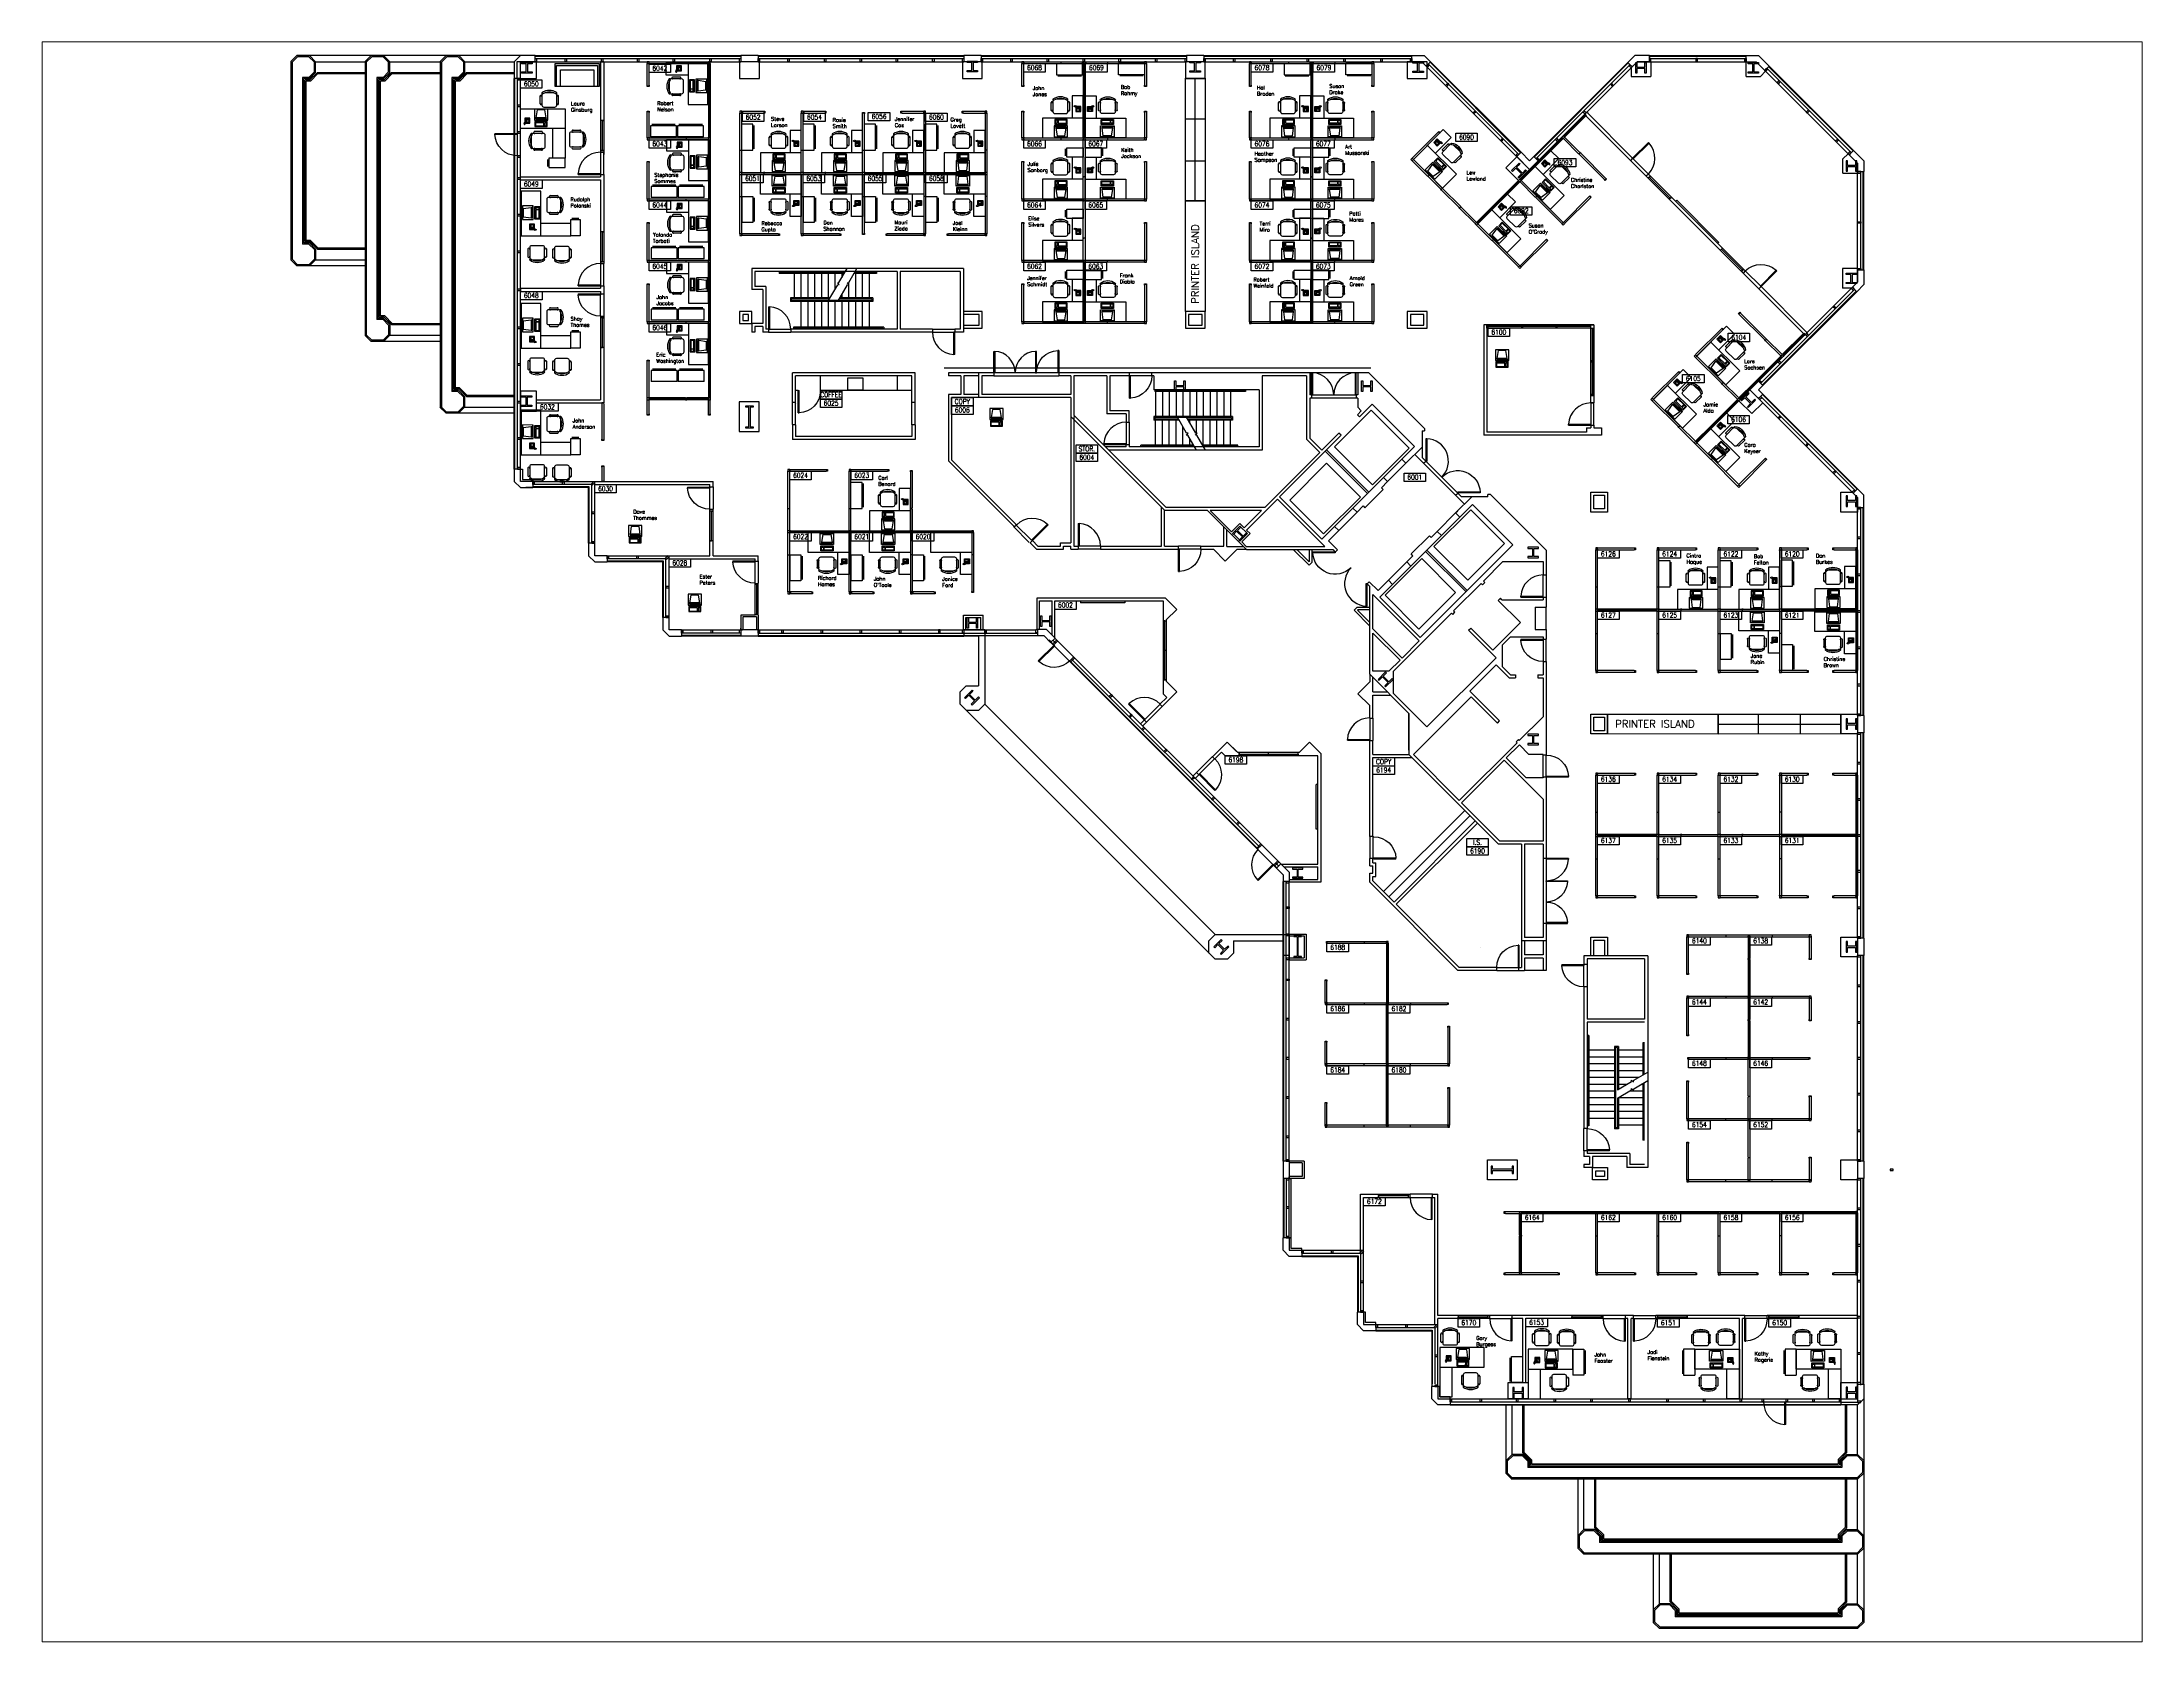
# Paper-space layout 'Layout1' of a CAD drawing. Header units: inches. Extents: x 1.05 to 9.45, y 0.8 to 7.2.
# The model-space entities are those that its viewports show. They can reach past a viewport. Long polylines and large blocks are cut down to what shows.
import ezdxf
from ezdxf.enums import TextEntityAlignment as Align

# ---------------------------------------------------------------- set-up
doc = ezdxf.new("R2010")
doc.units = ezdxf.units.IN
doc.header["$MEASUREMENT"] = 0
doc.linetypes.add('HIDDEN', pattern=[0.375, 0.25, -0.125])
doc.layers.get('0').update_dxf_attribs({"linetype": 'CONTINUOUS'})
for name, color, linetype in [('A-DOOR-TRIM-3D', 7, 'CONTINUOUS'), ('CHAIRS', 4, 'CONTINUOUS'), ('CPU', 6, 'CONTINUOUS'), ('E-B-CORE', 8, 'CONTINUOUS'), ('E-B-ELEV', 8, 'CONTINUOUS'), ('E-B-FURR', 6, 'CONTINUOUS'), ('E-B-GLAZ', 8, 'CONTINUOUS'), ('E-B-MULL', 8, 'CONTINUOUS'), ('E-B-SHEL', 2, 'CONTINUOUS'), ('E-C-HEAD', 5, 'CONTINUOUS'), ('E-F-CASE', 4, 'CONTINUOUS'), ('E-F-DOOR', 3, 'CONTINUOUS'), ('E-F-PLMB', 2, 'CONTINUOUS'), ('E-F-SILL', 8, 'CONTINUOUS'), ('E-F-STAIR', 8, 'CONTINUOUS'), ('E-F-TERR', 4, 'CONTINUOUS'), ('E-S-COLM', 8, 'CONTINUOUS'), ('EMPLOYEE', 1, 'CONTINUOUS'), ('FILE_CABINETS', 1, 'CONTINUOUS'), ('FURNITURE', 3, 'CONTINUOUS'), ('IDOORE', 2, 'CONTINUOUS'), ('IWALLE', 3, 'CONTINUOUS'), ('PANELS_201', 6, 'CONTINUOUS'), ('PHONES', 4, 'CONTINUOUS'), ('PRINTER_ISLAND', 7, 'CONTINUOUS'), ('RMNUM', 40, 'CONTINUOUS')]:
    doc.layers.add(name, color=color, linetype=linetype)
doc.styles.add('ARCHITXT', font='simplex.shx')
doc.styles.add('ROMANS', font='romans', dxfattribs={"width": 0.75, "height": 8})

# ---------------------------------------------------------------- blocks, each defined once
blk = doc.blocks.new('DR-36')
for p, q in [((0, 36), (0, 0)), ((0, 36), (1.5, 36)), ((1.5, 36), (1.5, 0)), ((0, 0), (1.5, 0))]:
    blk.add_line(p, q)
blk.add_arc((0, 0), 36, 0, 87.6141)
blk = doc.blocks.new('DOOR')
for p, q in [((23.430248, -26.001126), (23.430248, -62.225809)), ((25.177282, -26.001126), (23.430248, -26.001126)), ((25.177282, -62.225809), (25.177282, -26.001126)), ((23.902282, -62.225809), (25.177282, -62.225809))]:
    blk.add_line(p, q)
blk.add_arc((25.177282, -26.001126), 36.224684, 135, 267.984193)
blk = doc.blocks.new('DR-69P')
for points in [[(1.5, 0), (0, 0), (0, 34.5), (1.5, 34.5)], [(67.5, 0), (69, 0), (69, 34.5), (67.5, 34.5)]]:
    blk.add_lwpolyline(points, close=True)
for centre, start, end in [((0, 0), 0, 87.5104), ((69, 0), 92.4896, 180)]:
    blk.add_arc(centre, 34.5, start, end)
blk = doc.blocks.new('DR-72P')
for points in [[(1.5, 0), (0, 0), (0, 36), (1.5, 36)], [(70.5, 0), (72, 0), (72, 36), (70.5, 36)]]:
    blk.add_lwpolyline(points, close=True)
for centre, start, end in [((0, 0), 0, 87.6141), ((72, 0), 92.3859, 180)]:
    blk.add_arc(centre, 36, start, end)
blk = doc.blocks.new('RMNUM')
at = {"layer": 'RMNUM'}
blk.add_lwpolyline([(-16.33354, 6.674702), (18.388073, 6.674702), (18.388073, -6.982766), (-16.33354, -6.982766), (-16.33354, 6.674702)], dxfattribs=at)
at = {"layer": 'RMNUM', "style": 'ROMANS', "width": 0.75}
blk.add_attdef('NUMBER', text='', height=8, dxfattribs=at).set_placement((1.027267, 0.114097), align=Align.MIDDLE_CENTER)
blk = doc.blocks.new('DESK2')
for p, q in [((33, 0), (-33, 0)), ((-33, 0), (-33, -68)), ((33, -32), (33, 0)), ((-33, -32), (33, -32)), ((-15, -68), (-15, -32)), ((-33, -68), (-15, -68))]:
    blk.add_line(p, q)
blk = doc.blocks.new('CHAIR7')
for p, q in [((0, 9), (0, -9)), ((20, 12), (3, 12)), ((5.1, 15), (17.9, 15)), ((23, -7.4), (23, 7.4)), ((3, -12), (20, -12)), ((5.1, -15), (17.9, -15))]:
    blk.add_line(p, q)
for centre, radius, start, end in [((3, 9), 3, 90, 180), ((5.6, 13.5), 1.56, 73.7398, 286.2602), ((17.4, 13.5), 1.56, 253.7398, 106.2602), ((20, 9), 3, 62.4156, 90), ((22.3, 11.1), 1.1, 53.3099, 212.0274), ((4.8, 0), 19.6, 327.5758, 32.4242), ((7, 0), 20, 323.1301, 36.8699), ((3, -9), 3, 180, 270), ((5.6, -13.5), 1.56, 73.7398, 286.2602), ((17.4, -13.5), 1.56, 253.7398, 106.2602), ((20, -9), 3, 270, 297.5844), ((22.3, -11.1), 1.1, 147.9726, 306.6901)]:
    blk.add_arc(centre, radius, start, end)
blk = doc.blocks.new('RECTANG')
for p, q in [((1, 1), (0, 1)), ((0, 1), (0, 0)), ((0, 0), (1, 0)), ((1, 0), (1, 1))]:
    blk.add_line(p, q)
blk = doc.blocks.new('IBMAT', base_point=(61, 306))
for p, q in [((75, 307), (75, 306)), ((81, 307), (75, 307)), ((81, 306), (81, 307))]:
    blk.add_line(p, q)
at = {"xscale": 21, "yscale": 17, "zscale": 21}
blk.add_blockref('RECTANG', (61, 306), dxfattribs=at)
blk = doc.blocks.new('KEYBOARD', base_point=(60, 294))
for p, xscale, yscale, zscale in [((60, 294), 19, 8, 19), ((61, 295), 13, 5, 13), ((75, 295), 3, 5, 3)]:
    blk.add_blockref('RECTANG', p, dxfattribs=dict(xscale=xscale, yscale=yscale, zscale=zscale))
blk = doc.blocks.new('COMPUTER')
for p, q in [((-6.6, 16.2), (-8.5, 3.5)), ((-8.5, 3.5), (-8.5, 2)), ((8, 3.5), (-8.5, 3.5)), ((-8.5, 2), (8, 2)), ((6.1, 16.2), (-6.6, 16.2)), ((8, 3.5), (6.1, 16.2)), ((8, 2), (8, 3.5))]:
    blk.add_line(p, q)
at = {"xscale": 1.033846153846153, "yscale": 1.033846153846153, "zscale": 1.033846153846153}
for name, p in [('IBMAT', (-10.9, 0)), ('KEYBOARD', (-10, -10.5))]:
    blk.add_blockref(name, p, dxfattribs=at)
blk = doc.blocks.new('FNPHONE')
for p, q in [((-9.1, 0.2), (-9.7, 0)), ((-8.9, 0.6), (-9.5, 0.4)), ((-8.7, 1), (-9.3, 0.8)), ((-8.5, 1.4), (-9.1, 1.2)), ((-8.3, 1.8), (-8.9, 1.6)), ((-7.1, 0.6), (-7.5, -0.6)), ((-7.3, 6.5), (-7.3, 1.5)), ((-6.3, 6.5), (-6.3, 1.5)), ((-3.9, 4.8), (-3.9, 4.8)), ((-3.9, 3.9), (-3.9, 3.9)), ((-3.9, 3), (-3.9, 3)), ((-3.9, 2), (-3.9, 2)), ((-2.9, 4.8), (-2.9, 4.8)), ((-2.9, 3.9), (-2.9, 3.9)), ((-2.9, 3), (-2.9, 3)), ((-2.9, 2), (-2.9, 2)), ((-2, 4.8), (-2, 4.8)), ((-2, 3.9), (-2, 3.9)), ((-2, 3), (-2, 3)), ((-2, 2), (-2, 2)), ((-9.3, -0.2), (-9.9, -0.4)), ((-9.3, -0.6), (-9.9, -0.8)), ((-9.3, -1), (-9.9, -1.2)), ((-9.3, -1.4), (-9.9, -1.6)), ((-9.1, -1.8), (-9.7, -2)), ((-8.9, -2.2), (-9.5, -2.4)), ((-8.4, -2.5), (-9, -2.7)), ((-7.9, -2), (-8.5, -2.2)), ((-7.7, -1.6), (-8.3, -1.8)), ((-7.5, -1.2), (-8.1, -1.4)), ((-7.3, -0.8), (-7.9, -1))]:
    blk.add_line(p, q)
for centre, start, end in [((-6.8, 6.5), 298.4915, 241.5085), ((-6.8, 1.5), 118.4915, 61.5085)]:
    blk.add_arc(centre, 1.05, start, end)
for p, xscale, yscale, zscale in [((-8.2, 0), 8.20528234483245, 8.104073169521023, 8.20528234483245), ((-4.8, 1.3), 3.75, 4.375, 3.75), ((-4, 6.7), 2.03125, 0.46875, 2.03125)]:
    blk.add_blockref('RECTANG', p, dxfattribs=dict(xscale=xscale, yscale=yscale, zscale=zscale))
blk = doc.blocks.new('DESK3')
for p, q in [((72, 0), (0, 0)), ((0, 0), (0, -80)), ((72, -32), (72, 0)), ((0, -32), (72, -32)), ((20, -80), (20, -32)), ((0, -80), (20, -80))]:
    blk.add_line(p, q)
blk = doc.blocks.new('FC15X27A')
for p, q in [((7.53125, 0), (-7.53125, 0)), ((-7.53125, 0), (-7.53125, -26.5)), ((7.53125, -26.5), (7.53125, 0)), ((-7.53125, -26.5), (7.53125, -26.5)), ((-5.53125, -28.5), (5.53125, -28.5))]:
    blk.add_line(p, q)
blk = doc.blocks.new('FC42X18D')
for p, q in [((-21, 0), (-21, -18)), ((-21, 0), (21, 0)), ((21, -18), (21, 0)), ((-21, -18), (21, -18)), ((-19, -20), (19, -20))]:
    blk.add_line(p, q)
blk = doc.blocks.new('SOFA2')
for p, q in [((-36, 0), (-36, -36)), ((36, 0), (-36, 0)), ((36, -36), (36, 0)), ((-33, -36), (-33, -3)), ((-33, -3), (33, -3)), ((-27, -36), (-27, -10)), ((-27, -10), (27, -10)), ((27, -10), (27, -36)), ((33, -3), (33, -36)), ((-36, -36), (36, -36))]:
    blk.add_line(p, q)

msp = doc.modelspace()

# ---------------------------------------------------------------- linework, layer by layer
for p, q in [((1910.4, 2797.3), (1910.4, 2797.3)), ((2764.1, 1943.7), (2764.1, 1943.7))]:
    msp.add_line(p, q)
at = {"layer": 'A-DOOR-TRIM-3D'}
for p, q in [((1659.4, 2822.6), (1659.4, 2822.6, 97.5)), ((1664.4, 2822.6), (1664.4, 2822.6, 97.5))]:
    msp.add_line(p, q, dxfattribs=at)
at = {"layer": 'E-B-CORE'}
for p, q in [((1929.5, 3040), (1587.5, 3040)), ((1587.5, 3040), (1587.5, 3006)), ((1822.5, 3035), (1592.5, 3035)), ((1592.5, 3035), (1592.5, 3011)), ((1822.5, 3035), (1822.5, 2942)), ((1924.5, 3035), (1827.5, 3035)), ((1827.5, 3035), (1827.5, 2942)), ((1924.5, 3035), (1924.5, 2942)), ((1929.5, 3040), (1929.5, 2937)), ((1605.5, 3006), (1587.5, 3006)), ((1610.5, 3011), (1592.5, 3011)), ((1605.5, 3006), (1605.5, 2951)), ((1610.5, 3011), (1610.5, 2942)), ((1955, 2965.6), (1929.5, 2965.6)), ((1955, 2948.6), (1955, 2965.6)), ((1605.5, 2951), (1587.5, 2951)), ((1587.5, 2951), (1587.5, 2937)), ((1592.5, 2937), (1587.5, 2937)), ((1605.5, 2946), (1592.5, 2946)), ((1592.5, 2946), (1592.5, 2937)), ((1605.5, 2946), (1605.5, 2937)), ((1614.5, 2937), (1605.5, 2937)), ((1614.5, 2942), (1610.5, 2942)), ((1614.5, 2942), (1614.5, 2937)), ((1822.5, 2942), (1650.5, 2942)), ((1650.5, 2942), (1650.5, 2937)), ((1879.5, 2937), (1650.5, 2937)), ((1879.5, 2942), (1827.5, 2942)), ((1879.5, 2942), (1879.5, 2937)), ((1924.5, 2942), (1915.5, 2942)), ((1915.5, 2942), (1915.5, 2937)), ((1929.5, 2937), (1915.5, 2937)), ((1929.5, 2948.6), (1955, 2948.6)), ((1954, 2871.6), (1954, 2831.6)), ((1978.5, 2871.6), (1954, 2871.6)), ((1959, 2866.6), (1959, 2836.6)), ((1978.5, 2866.6), (1959, 2866.6)), ((1978.5, 2871.6), (1978.5, 2866.6)), ((2108, 2871.6), (2083.5, 2871.6)), ((2083.5, 2871.6), (2083.5, 2866.6)), ((2103, 2866.6), (2083.5, 2866.6)), ((2103, 2866.6), (2103, 2836.6)), ((2197.8, 2871.6), (2108, 2871.6)), ((2161, 2866.6), (2108, 2866.6)), ((2108, 2866.6), (2108, 2803.1)), ((2161, 2866.6), (2161, 2805)), ((2166, 2866.6), (2166, 2810)), ((2197.8, 2866.6), (2166, 2866.6)), ((2197.8, 2866.6), (2197.8, 2871.6)), ((2489, 2871.6), (2233.8, 2871.6)), ((2233.8, 2866.6), (2233.8, 2871.6)), ((2237, 2866.6), (2233.8, 2866.6)), ((2237, 2866.6), (2237, 2844)), ((2412, 2866.6), (2412, 2746.6)), ((2484, 2866.6), (2412, 2866.6)), ((2484, 2866.6), (2484, 2764)), ((2489, 2871.6), (2489, 2835.6)), ((2584.3, 2871.6), (2566.4, 2871.6)), ((2566.4, 2871.6), (2566.4, 2835.6)), ((2674.4, 2781.5), (2584.3, 2871.6)), ((2103, 2831.6), (1954, 2831.6)), ((2103, 2836.6), (1959, 2836.6)), ((2103, 2831.6), (2103, 2801)), ((2407, 2844), (2237, 2844)), ((2407, 2844), (2407, 2751.6)), ((2491.7, 2835.6), (2489, 2835.6)), ((2489, 2830.6), (2489, 2766.1)), ((2491.7, 2830.6), (2489, 2830.6)), ((2491.7, 2835.6), (2491.7, 2830.6)), ((2566.4, 2835.6), (2563.7, 2835.6)), ((2563.7, 2835.6), (2563.7, 2830.6)), ((2566.4, 2830.6), (2563.7, 2830.6)), ((2566.4, 2830.6), (2566.4, 2816)), ((2566.4, 2816), (2572.3, 2810.1)), ((2569.5, 2800.2), (2590, 2820.7)), ((2590, 2820.7), (2658.2, 2752.5)), ((2255, 2649), (2103, 2801)), ((2257.1, 2654), (2108, 2803.1)), ((2192.5, 2805), (2161, 2805)), ((2197.5, 2810), (2166, 2810)), ((2192.5, 2805), (2192.5, 2791.6)), ((2192.5, 2791.6), (2197.5, 2791.6)), ((2197.5, 2791.6), (2197.5, 2810)), ((2565.9, 2803.8), (2572.3, 2810.1)), ((2569.5, 2800.2), (2565.9, 2803.8)), ((2192.5, 2751.6), (2159.5, 2751.6)), ((2192.5, 2751.6), (2192.5, 2755.6)), ((2192.5, 2755.6), (2197.5, 2755.6)), ((2197.5, 2755.6), (2197.5, 2751.6)), ((2407, 2751.6), (2197.5, 2751.6)), ((2440.3, 2671), (2539.8, 2770.5)), ((2484, 2764), (2505.1, 2742.9)), ((2489, 2766.1), (2508.6, 2746.5)), ((2508.6, 2746.5), (2536.2, 2774.1)), ((2539.8, 2770.5), (2536.2, 2774.1)), ((2637.7, 2732), (2658.2, 2752.5)), ((2644.4, 2725.3), (2670.4, 2751.2)), ((2670.4, 2777.9), (2674.4, 2777.9)), ((2670.4, 2777.9), (2670.4, 2734.7)), ((2674.4, 2781.5), (2674.4, 2777.9)), ((2412, 2746.6), (2164.5, 2746.6)), ((2416.2, 2654), (2505.1, 2742.9)), ((2637.7, 2732), (2644.4, 2725.3)), ((2658.6, 2739.4), (2672.8, 2725.2)), ((2670.4, 2734.7), (2676.4, 2728.7)), ((2672.8, 2725.2), (2676.4, 2728.7)), ((2558.7, 2653), (2608, 2702.3)), ((2578.2, 2653.4), (2607.6, 2682.8)), ((2604.7, 2685.6), (2614.7, 2695.6)), ((2604.7, 2685.6), (2607.6, 2682.8)), ((2608, 2702.3), (2614.7, 2695.6)), ((2323.7, 2649), (2255, 2649)), ((2416.2, 2654), (2257.1, 2654)), ((2323.7, 2649), (2386.6, 2586)), ((2411.2, 2649), (2328.3, 2649)), ((2328.3, 2649), (2362.8, 2614.4)), ((2383.1, 2621), (2411.2, 2649)), ((2386.7, 2617.4), (2436.8, 2667.5)), ((2436.8, 2667.5), (2513.3, 2591)), ((2440.3, 2671), (2508.5, 2602.8)), ((2558.7, 2653), (2565.4, 2646.3)), ((2565.4, 2646.3), (2575.4, 2656.3)), ((2575.4, 2656.3), (2578.2, 2653.4)), ((2724.7, 2673.5), (2728.2, 2677.1)), ((2738.9, 2659.3), (2724.7, 2673.5)), ((2724.7, 2645), (2750.6, 2671)), ((2724.7, 2645), (2728.2, 2648.6)), ((2734.3, 2671), (2728.2, 2677.1)), ((2731.4, 2638.3), (2751.9, 2658.8)), ((2776.9, 2671), (2734.3, 2671)), ((2816.9, 2593.8), (2751.9, 2658.8)), ((2776.9, 2671), (2776.9, 2675)), ((2780.9, 2675), (2776.9, 2675)), ((2871, 2584.9), (2780.9, 2675)), ((2376.2, 2627.9), (2362.8, 2614.4)), ((2376.2, 2627.9), (2383.2, 2621)), ((2376.2, 2623.6), (2388.3, 2611.6)), ((2376.9, 2624.4), (2376.9, 2624.4)), ((2386.7, 2617.4), (2392.5, 2611.6)), ((2508.5, 2602.8), (2529, 2623.3)), ((2508.5, 2602.8), (2529, 2623.3)), ((2519.3, 2600.1), (2535.7, 2616.6)), ((2525.7, 2606.6), (2535.7, 2616.6)), ((2529, 2623.3), (2535.7, 2616.6)), ((2529, 2623.3), (2535.7, 2616.6)), ((2685, 2605.3), (2695, 2615.3)), ((2701.7, 2608.6), (2695, 2615.3)), ((2731.4, 2638.3), (2724.7, 2645)), ((2366.3, 2610.9), (2373.2, 2604)), ((2373.2, 2604), (2375.5, 2601.7)), ((2392.5, 2611.6), (2379.1, 2598.2)), ((2379.1, 2598.2), (2386.2, 2591)), ((2386.2, 2591), (2513.3, 2591)), ((2386.6, 2586), (2526.3, 2586)), ((2487.8, 2560.5), (2462.4, 2586)), ((2487.8, 2560.5), (2462.4, 2586)), ((2487.8, 2566.2), (2468, 2586)), ((2488.8, 2567.2), (2488.8, 2586)), ((2492.8, 2565.5), (2492.8, 2586)), ((2519.3, 2600.1), (2533.8, 2585.5)), ((2526.3, 2586), (2530.3, 2581.9)), ((2530.3, 2581.9), (2533.8, 2585.5)), ((2652.4, 2559.3), (2701.7, 2608.6)), ((2652.8, 2578.8), (2682.2, 2608.2)), ((2655.7, 2576), (2652.8, 2578.8)), ((2667.3, 2444.1), (2816.9, 2593.8)), ((2685, 2605.3), (2682.2, 2608.2)), ((2871, 2584.9), (2871, 2544.9)), ((2488.8, 2567.2), (2487.8, 2566.2)), ((2492.8, 2565.5), (2487.8, 2560.5)), ((2645.7, 2566), (2655.7, 2576)), ((2652.4, 2559.3), (2645.7, 2566)), ((2769.5, 2534.8), (2801.1, 2566.4)), ((2801.1, 2566.4), (2866, 2566.4)), ((2866, 2566.4), (2866, 2544.9)), ((2866, 2544.9), (2871, 2544.9)), ((2581.6, 2530.4), (2585.1, 2533.9)), ((2586, 2526.1), (2581.6, 2530.5)), ((2599.5, 2519.9), (2585.1, 2534)), ((2586, 2468), (2586, 2526.1)), ((2591, 2458.1), (2591, 2513.3)), ((2666, 2438.3), (2591, 2513.3)), ((2599.5, 2519.9), (2616, 2536.3)), ((2602.2, 2509.1), (2622.7, 2529.6)), ((2602.2, 2509.1), (2622.7, 2529.6)), ((2606, 2526.3), (2616, 2536.3)), ((2622.7, 2529.6), (2616, 2536.3)), ((2622.7, 2529.6), (2616, 2536.3)), ((2721.4, 2486.7), (2766, 2531.2)), ((2768.1, 2529.1), (2766, 2531.2)), ((2768.1, 2529.1), (2771.6, 2532.6)), ((2771.6, 2532.6), (2769.5, 2534.8)), ((2565.5, 2492.8), (2560.5, 2487.8)), ((2586, 2462.4), (2560.5, 2487.8)), ((2586, 2462.4), (2560.5, 2487.8)), ((2565.5, 2492.8), (2586, 2492.8)), ((2567.2, 2488.8), (2566.2, 2487.8)), ((2586, 2468), (2566.2, 2487.8)), ((2567.2, 2488.8), (2586, 2488.8)), ((2586, 2384.5), (2586, 2483.7)), ((2667.3, 2444.1), (2602.2, 2509.1)), ((2624.1, 2389.3), (2717.9, 2483.1)), ((2720, 2481), (2717.9, 2483.1)), ((2720, 2481), (2723.5, 2484.6)), ((2723.5, 2484.6), (2721.4, 2486.7)), ((2793.5, 2503.6), (2797.1, 2507.2)), ((2829.2, 2468), (2793.5, 2503.6)), ((2799.3, 2504.9), (2797.1, 2507.2)), ((2799.3, 2504.9), (2866, 2504.9)), ((2853, 2492.9), (2853, 2456.9)), ((2853, 2492.9), (2871, 2492.9)), ((2866, 2508.9), (2871, 2508.9)), ((2866, 2508.9), (2866, 2504.9)), ((2871, 2508.9), (2871, 2492.9)), ((2586, 2455.5), (2586, 2462.4)), ((2586, 2384.5), (2586, 2448.4)), ((2638.4, 2410.7), (2591, 2458.1)), ((2634.9, 2407.2), (2591, 2451)), ((2591, 2389.3), (2591, 2451)), ((2745.5, 2455.6), (2749, 2459.1)), ((2790, 2411), (2745.5, 2455.6)), ((2784.7, 2423.4), (2749, 2459.1)), ((2829.2, 2468), (2784.7, 2423.4)), ((2813.3, 2444.9), (2800.6, 2432.2)), ((2813.3, 2444.9), (2866, 2444.9)), ((2853, 2456.9), (2871, 2456.9)), ((2866, 2444.9), (2866, 2440.9)), ((2871, 2456.9), (2871, 2440.9)), ((2638.4, 2410.7), (2666, 2438.3)), ((2678.3, 2299.3), (2790, 2411)), ((2800.6, 2396.2), (2800.6, 2432.2)), ((2866, 2440.9), (2871, 2440.9)), ((2649.3, 2321.2), (2586, 2384.5)), ((2617, 2389.3), (2591, 2389.3)), ((2617, 2389.3), (2634.9, 2407.2)), ((2624.1, 2353.5), (2624.1, 2389.3)), ((2747.6, 2357.3), (2790, 2399.7)), ((2811.2, 2378.5), (2790, 2399.7)), ((2813.3, 2383.5), (2800.6, 2396.2)), ((2811.2, 2378.5), (2821.6, 2378.5)), ((2813.3, 2383.5), (2821.6, 2383.5)), ((2821.6, 2383.5), (2821.6, 2378.5)), ((2857.6, 2383.5), (2857.6, 2378.5)), ((2857.6, 2383.5), (2866, 2383.5)), ((2857.6, 2378.5), (2866, 2378.5)), ((2866, 2404.9), (2871, 2404.9)), ((2866, 2404.9), (2866, 2383.5)), ((2866, 2378.5), (2866, 2315.9)), ((2871, 2404.9), (2871, 2254)), ((2678.3, 2299.3), (2624.1, 2353.5)), ((2656.4, 2254.7), (2749.7, 2348.1)), ((2795.7, 2309.2), (2747.6, 2357.3)), ((2792.1, 2305.7), (2749.7, 2348.1)), ((2649.3, 2261.8), (2649.3, 2321.2)), ((2649.3, 2321.2), (2649.3, 2254.7)), ((2792.1, 2305.7), (2795.7, 2309.2)), ((2827.5, 2277.4), (2866, 2315.9)), ((2730.6, 2180.5), (2823.9, 2273.8)), ((2822.5, 2275.3), (2826.1, 2278.8)), ((2823.9, 2273.8), (2822.5, 2275.3)), ((2827.5, 2277.4), (2826.1, 2278.8)), ((2794, 2110), (2649.3, 2254.7)), ((2730.6, 2180.5), (2656.4, 2254.7)), ((2734.1, 2177), (2802.8, 2245.7)), ((2802.8, 2245.7), (2866, 2182.5)), ((2806.4, 2249.2), (2827.6, 2270.4)), ((2806.4, 2249.2), (2838.6, 2217)), ((2827.6, 2270.4), (2843, 2255)), ((2866, 2255), (2843, 2255)), ((2866, 2255), (2866, 2254)), ((2871, 2254), (2866, 2254)), ((2866, 2217), (2838.6, 2217)), ((2866, 2218), (2866, 2217)), ((2871, 2218), (2866, 2218)), ((2871, 2218), (2871, 2087)), ((2796.1, 2115), (2734.1, 2177)), ((2866, 2182.5), (2866, 2115)), ((2831, 2110), (2794, 2110)), ((2866, 2115), (2796.1, 2115)), ((2831, 2110), (2831, 1954)), ((2836, 2110), (2836, 1959)), ((2866, 2110), (2836, 2110)), ((2866, 2110), (2866, 2087)), ((2871, 2087), (2866, 2087)), ((2866, 1982), (2866, 1959)), ((2871, 1982), (2866, 1982)), ((2871, 1982), (2871, 1954)), ((2871, 1954), (2831, 1954)), ((2866, 1959), (2836, 1959)), ((3035, 1929.5), (2932, 1929.5)), ((2932, 1929.5), (2932, 1915.5)), ((2937, 1915.5), (2932, 1915.5)), ((3030, 1924.5), (2937, 1924.5)), ((2937, 1924.5), (2937, 1915.5)), ((3030, 1924.5), (3030, 1827.5)), ((3035, 1929.5), (3035, 1587.5)), ((2932, 1879.5), (2932, 1650.5)), ((2937, 1879.5), (2932, 1879.5)), ((2937, 1879.5), (2937, 1827.5)), ((3030, 1827.5), (2937, 1827.5)), ((3030, 1822.5), (2937, 1822.5)), ((2937, 1822.5), (2937, 1650.5)), ((2937, 1650.5), (2932, 1650.5)), ((2937, 1614.5), (2932, 1614.5)), ((2932, 1614.5), (2932, 1605.5)), ((2941, 1605.5), (2932, 1605.5)), ((2937, 1614.5), (2937, 1610.5)), ((3006, 1610.5), (2937, 1610.5)), ((2941, 1605.5), (2941, 1592.5)), ((2946, 1605.5), (2946, 1587.5)), ((3001, 1605.5), (2946, 1605.5)), ((3001, 1605.5), (3001, 1587.5)), ((3006, 1610.5), (3006, 1592.5)), ((2941, 1592.5), (2932, 1592.5)), ((2932, 1592.5), (2932, 1587.5)), ((2946, 1587.5), (2932, 1587.5)), ((3035, 1587.5), (3001, 1587.5)), ((3030, 1592.5), (3006, 1592.5))]:
    msp.add_line(p, q, dxfattribs=at)
for points in [[(1587.5, 2970.6), (1568, 2970.6), (1568, 2951), (1587.5, 2951)], [(1582.5, 2965.6), (1573, 2965.6), (1573, 2956), (1582.5, 2956)], [(2970, 1587.5), (2970, 1568), (2946, 1568), (2946, 1587.5)], [(2965, 1582.5), (2965, 1573), (2951, 1573), (2951, 1582.5)]]:
    msp.add_lwpolyline(points, close=True, dxfattribs=at)
for points in [[(1960, 2970.6), (1929.5, 2970.6)], [(1929.5, 2943.6), (1960, 2943.6), (1960, 2970.6)]]:
    msp.add_lwpolyline(points, dxfattribs=at)
at = {"layer": 'E-B-ELEV'}
for p, q in [((2582.3, 2676.6), (2514.1, 2744.8)), ((2584.4, 2678.7), (2516.2, 2746.9)), ((2676, 2582.9), (2741, 2517.9)), ((2678.1, 2585), (2743.1, 2520))]:
    msp.add_line(p, q, dxfattribs=at)
for points in [[(2528.7, 2751.9), (2590.3, 2690.3), (2649.7, 2749.7), (2588.1, 2811.3)], [(2456.8, 2665.9), (2516.2, 2725.3), (2570.7, 2670.7), (2511.4, 2611.3)], [(2744.2, 2536.4), (2689.6, 2590.9), (2749, 2650.3), (2803.6, 2595.8)], [(2665.3, 2457.4), (2724.7, 2516.8), (2670.1, 2571.4), (2610.7, 2512)]]:
    msp.add_lwpolyline(points, close=True, dxfattribs=at)
at = {"layer": 'E-B-FURR'}
for p, q in [((1238, 3374), (1570, 3374)), ((1348.5, 3374), (1343.4, 3374)), ((1343.5, 3374), (1343.5, 3224)), ((1348.5, 3374), (1348.5, 3224)), ((1598, 3374), (1930, 3374)), ((1958, 3374), (2290, 3374)), ((2318, 3374), (2654, 3374)), ((2676.9, 3366.9), (2823.5, 3220.4)), ((3018, 3374), (2858.1, 3214)), ((3008, 3363.9), (3008, 3350)), ((3018, 3374), (3194, 3374)), ((3040, 3374), (3040, 3350)), ((3216.9, 3366.9), (3366.9, 3216.9)), ((1214.1, 2716), (1214.1, 3347)), ((3008, 3350), (3040, 3350)), ((3194, 3350), (3216.9, 3350)), ((3216.9, 3350), (3225.4, 3358.5)), ((2935.4, 3291.3), (2936.4, 3292.2)), ((2938.5, 3290.1), (2936.4, 3292.2)), ((3293.7, 3290.2), (3290.2, 3293.7)), ((2933.8, 3289.7), (2932.8, 3288.7)), ((2934.9, 3286.6), (2932.8, 3288.7)), ((3007.1, 3214.5), (2934.9, 3286.6)), ((3010.6, 3218), (2938.5, 3290.1)), ((1343.5, 3230.8), (1348.5, 3230.8)), ((1343.5, 3227.8), (1348.5, 3227.8)), ((3350, 3216.9), (3358.5, 3225.4)), ((1343.5, 3191.8), (1343.5, 3188)), ((1343.5, 3191.8), (1348.5, 3191.8)), ((1348.5, 3191.8), (1348.5, 3048.1)), ((2805.8, 3202.7), (2826.3, 3182.2)), ((3189, 3032.6), (3032.5, 3189)), ((3192.5, 3036.1), (3036.1, 3192.5)), ((3350, 3194), (3350, 3216.9)), ((3374, 3018.1), (3374, 3194)), ((1214.1, 3188), (1343.5, 3188)), ((1214.1, 3182.9), (1214.1, 3187.9)), ((1214.1, 3183), (1343.5, 3183)), ((1343.5, 3183), (1343.5, 3048.1)), ((3149.8, 3082.2), (3081.9, 3150.1)), ((1343.5, 3048.1), (1348.5, 3048.1)), ((3374, 3040), (3349.8, 3040)), ((3349.8, 3040), (3349.8, 3008)), ((1214.1, 3008), (1343.5, 3008)), ((1214.1, 3007.9), (1214.1, 3002.9)), ((1214.1, 3003), (1343.5, 3003)), ((1343.5, 3012.1), (1348.5, 3012.1)), ((1343.5, 3012.1), (1343.5, 3008)), ((1343.5, 3003), (1343.5, 2999.1)), ((1343.5, 2999.1), (1348.5, 2999.1)), ((1348.5, 3012.1), (1348.5, 2999.1)), ((3374, 3018.1), (3214, 2858.1)), ((3288.7, 2932.9), (3214.4, 3007.1)), ((3292.2, 2936.4), (3218, 3010.6)), ((3364, 3008), (3349.8, 3008)), ((1343.4, 2963.1), (1348.4, 2963.1)), ((1343.5, 2963.1), (1343.5, 2828)), ((1343.5, 2963.1), (1348.5, 2963.1)), ((1348.5, 2963.1), (1348.5, 2823)), ((2770.1, 2948.7), (2770.1, 2770.7)), ((2775.1, 2948.7), (2770.1, 2948.7)), ((2948.1, 2948.7), (2775.1, 2948.7)), ((2775.1, 2948.7), (2775.1, 2775.7)), ((2943.1, 2943.7), (2775.1, 2943.7)), ((2943.1, 2943.7), (2943.1, 2834.7)), ((2948.1, 2948.7), (2948.1, 2834.7)), ((3289.7, 2933.8), (3288.7, 2932.9)), ((3291.2, 2935.4), (3292.2, 2936.4)), ((1851.4, 2871.6), (1653.4, 2871.6)), ((1653.4, 2823.6), (1653.4, 2871.6)), ((1846.4, 2866.6), (1658.4, 2866.6)), ((1658.4, 2823.6), (1658.4, 2866.6)), ((1846.4, 2823.6), (1846.4, 2866.6)), ((1851.4, 2823.6), (1851.4, 2871.6)), ((1953.4, 2871.6), (1905.4, 2871.6)), ((1905.4, 2871.6), (1905.4, 2866.6)), ((1925.4, 2866.6), (1905.4, 2866.6)), ((1925.4, 2866.6), (1925.4, 2836.6)), ((1930.4, 2866.6), (1930.4, 2836.6)), ((1953.4, 2866.6), (1930.4, 2866.6)), ((1240.1, 2828), (1343.5, 2828)), ((1240.1, 2823), (1348.5, 2823)), ((1658.4, 2823.6), (1653.4, 2823.6)), ((1851.4, 2823.6), (1846.4, 2823.6)), ((1925.4, 2836.6), (1905.4, 2836.6)), ((1905.4, 2836.6), (1905.4, 2729)), ((1953.4, 2831.6), (1910.4, 2831.6)), ((1910.4, 2831.6), (1910.4, 2731.1)), ((1953.4, 2836.6), (1930.4, 2836.6)), ((2943.1, 2822.7), (2943.1, 2834.7)), ((2943.1, 2822.7), (2943.1, 2834.7)), ((2943.1, 2822.7), (2948.1, 2822.7)), ((2948.1, 2834.7), (2948.1, 2822.7)), ((2948.1, 2834.7), (2948.1, 2822.7)), ((3203, 2805.5), (3182.2, 2826.3)), ((3366.9, 2676.9), (3220.7, 2823.1)), ((1214.1, 2809.7), (1240.1, 2809.7)), ((1653.4, 2787.6), (1653.4, 2763.6)), ((1658.4, 2787.6), (1653.4, 2787.6)), ((1658.4, 2787.6), (1658.4, 2768.6)), ((1846.4, 2787.6), (1846.4, 2768.6)), ((1851.4, 2787.6), (1846.4, 2787.6)), ((1851.4, 2787.6), (1851.4, 2763.6)), ((2103, 2801), (2103, 2596.6)), ((2108, 2801), (2108, 2591.6)), ((2936.1, 2782.7), (2936.1, 2775.7)), ((2936.1, 2782.7), (2943.1, 2782.7)), ((2943.1, 2786.7), (2943.1, 2782.7)), ((2943.1, 2786.7), (2948.1, 2786.7)), ((2948.1, 2786.7), (2948.1, 2782.7)), ((2948.1, 2782.7), (2960.1, 2782.7)), ((2960.1, 2782.7), (2960.1, 2770.7)), ((1851.4, 2763.6), (1653.4, 2763.6)), ((1846.4, 2768.6), (1658.4, 2768.6)), ((2960.1, 2770.7), (2770.1, 2770.7)), ((2936.1, 2775.7), (2775.1, 2775.7)), ((1905.4, 2729), (2011.9, 2622.5)), ((1910.4, 2731.1), (2015.5, 2626)), ((1234, 2696), (1332.4, 2696)), ((1332.6, 2696), (1525, 2696)), ((1334, 2596), (1334, 2694.4)), ((1334, 2691), (1520, 2691)), ((1520, 2687), (1520, 2691)), ((1520, 2687), (1525, 2687)), ((1525, 2687), (1525, 2696)), ((1520, 2576), (1520, 2651)), ((1520, 2651), (1525, 2651)), ((1525, 2576), (1525, 2651)), ((2249.3, 2591.6), (2249.3, 2654.7)), ((2254.3, 2591.6), (2254.3, 2650.2)), ((3374, 2318), (3374, 2654)), ((2015.6, 2626.1), (2011.9, 2622.5)), ((2350.3, 2591.6), (2350.3, 2622.4)), ((2355.3, 2591.1), (2355.3, 2617.4)), ((2041, 2600.6), (2037.4, 2597)), ((2037.4, 2597), (2047.8, 2586.6)), ((2040.9, 2600.5), (2049.9, 2591.6)), ((2047.8, 2586.6), (2091.2, 2586.6)), ((2049.9, 2591.6), (2086.2, 2591.6)), ((2086.2, 2596.6), (2103, 2596.6)), ((2086.2, 2591.6), (2086.2, 2596.6)), ((2091.2, 2586.5), (2091.2, 2591.6)), ((2091.2, 2591.6), (2103.2, 2591.6)), ((2103.2, 2586.5), (2103.2, 2591.6)), ((2103.2, 2586.6), (2114.9, 2586.6)), ((2108, 2591.6), (2114.9, 2591.6)), ((2114.9, 2591.8), (2114.9, 2586.6)), ((2151, 2591.8), (2151, 2586.6)), ((2151, 2591.6), (2249.3, 2591.6)), ((2151, 2586.6), (2276.8, 2586.6)), ((2254.3, 2591.6), (2276.8, 2591.6)), ((2276.8, 2586.3), (2276.8, 2591.6)), ((2312.8, 2586.3), (2312.8, 2591.6)), ((2312.8, 2591.6), (2350.3, 2591.6)), ((2312.8, 2586.6), (2333.3, 2586.6)), ((2333.3, 2586.6), (2352.5, 2567.4)), ((2352.5, 2567.4), (2371.2, 2586.1)), ((2355.3, 2591.1), (2381.5, 2591.1)), ((2386.5, 2586.1), (2371.2, 2586.1)), ((1354, 2576), (1452.4, 2576)), ((1452.4, 2576), (1520, 2576)), ((1454, 2476), (1454, 2574.4)), ((1454, 2571), (1593, 2571)), ((1525, 2576), (1598, 2576)), ((1593, 2567), (1593, 2571)), ((1593, 2567), (1598, 2567)), ((1598, 2567), (1598, 2576)), ((1593, 2480), (1593, 2531)), ((1593, 2531), (1598, 2531)), ((1598, 2480), (1598, 2531)), ((1570, 2480), (1570, 2456)), ((1593, 2480), (1570, 2480)), ((1573, 2477), (1573, 2456)), ((1595, 2477), (1573, 2477)), ((1595, 2477), (1595, 2456)), ((1598, 2480), (1598, 2456)), ((1929.4, 2456), (1929.4, 2480)), ((1929.4, 2480), (1961.4, 2480)), ((1961.4, 2456), (1961.4, 2480)), ((2048.4, 2456.6), (2048.4, 2507.9)), ((2048.4, 2507.9), (2255.3, 2507.9)), ((2052.4, 2456.6), (2052.4, 2502.9)), ((2052.4, 2502.9), (2073, 2502.9)), ((2073, 2447.6), (2073, 2502.9)), ((2077, 2443.6), (2077, 2502.9)), ((2077, 2502.9), (2252.2, 2502.9)), ((2118.4, 2502.6), (2118.4, 2499.6)), ((2190.4, 2499.6), (2118.4, 2499.6)), ((2190.4, 2502.6), (2190.4, 2499.6)), ((2252.2, 2502.9), (2252.2, 2352.9)), ((2255.3, 2507.9), (2274, 2489.2)), ((2257.2, 2472.4), (2274, 2489.2)), ((1474, 2456), (1572.4, 2456)), ((1598, 2456), (2046.7, 2456)), ((1933.4, 2456), (1933.4, 2476)), ((1933.4, 2476), (1957.4, 2476)), ((1957.4, 2456), (1957.4, 2476)), ((2077.4, 2442.9), (2442.2, 2078.1)), ((2257.2, 2472.4), (2257.2, 2373.4)), ((2586, 2384.5), (2586, 2372.4)), ((2591, 2355.9), (2591, 2379.5)), ((2258, 2347.1), (2247, 2336.1)), ((2274.2, 2356.3), (2250.6, 2332.6)), ((2252.2, 2352.9), (2258, 2347.1)), ((2257.2, 2373.4), (2274.2, 2356.3)), ((2566.8, 2353.1), (2586, 2372.4)), ((2586, 2333.9), (2566.8, 2353.1)), ((2591, 2355.9), (2614.6, 2355.9)), ((2591, 2313.4), (2591, 2350.9)), ((2591, 2350.9), (2619.6, 2350.9)), ((2221.5, 2310.4), (2215.7, 2304.6)), ((2225.2, 2307.1), (2219.2, 2301)), ((2221.6, 2310.6), (2225.2, 2307.1)), ((2246.9, 2336.2), (2250.6, 2332.6)), ((2585.7, 2313.4), (2591, 2313.4)), ((2586, 2313.4), (2586, 2333.9)), ((2355.7, 2274.8), (2332, 2251.2)), ((2372.7, 2257.9), (2355.7, 2274.8)), ((2370.9, 2259.7), (2355.7, 2274.8)), ((2471.8, 2257.9), (2488.5, 2274.6)), ((2507.2, 2255.9), (2488.5, 2274.6)), ((2585.7, 2277.4), (2591, 2277.4)), ((2586, 2122.6), (2586, 2277.4)), ((2591, 2254.9), (2591, 2277.4)), ((3374, 1958), (3374, 2290)), ((2335.6, 2247.5), (2332, 2251.2)), ((2346.5, 2258.6), (2335.5, 2247.6)), ((2352.2, 2252.9), (2346.5, 2258.6)), ((2502.2, 2252.9), (2352.2, 2252.9)), ((2471.8, 2257.9), (2372.7, 2257.9)), ((2502.2, 2077.6), (2502.2, 2252.9)), ((2507.2, 2049), (2507.2, 2255.9)), ((2591, 2254.9), (2649.6, 2254.9)), ((2591, 2122.6), (2591, 2249.9)), ((2591, 2249.9), (2654.1, 2249.9)), ((2306.3, 2225.7), (2300.3, 2219.7)), ((2303.9, 2216.3), (2300.4, 2219.9)), ((2309.8, 2222.2), (2303.9, 2216.2)), ((2306.3, 2225.7), (2309.8, 2222.2)), ((2499.2, 2134.3), (2499.2, 2206.3)), ((2502.2, 2206.3), (2499.2, 2206.3)), ((2625.2, 2016.3), (2756.4, 2147.6)), ((2628.7, 2012.8), (2760, 2144.1)), ((2502.2, 2134.3), (2499.2, 2134.3)), ((2591.2, 2122.6), (2586, 2122.6)), ((2442.9, 2077.6), (2502.2, 2077.6)), ((2446.9, 2073.6), (2502.2, 2073.6)), ((2502.2, 2053), (2502.2, 2073.6)), ((2585.9, 2075), (2591, 2075)), ((2586, 2075), (2586, 2086.6)), ((2591.2, 2086.6), (2586, 2086.6)), ((2591, 2080), (2591, 2086.6)), ((2591, 2080), (2596, 2080)), ((2591, 2063), (2591, 2075)), ((2596, 2058), (2596, 2080)), ((2456, 2053), (2502.2, 2053)), ((2456, 2049), (2507.2, 2049)), ((2456, 1598), (2456, 2047.4)), ((2585.9, 2063), (2591, 2063)), ((2586, 2048.4), (2586, 2063)), ((2728.4, 1906), (2586, 2048.4)), ((2591, 2050.5), (2591, 2058)), ((2591, 2058), (2596, 2058)), ((2625.2, 2016.3), (2591, 2050.5)), ((2730.5, 1911), (2628.7, 2012.8)), ((2456, 1964.7), (2483, 1964.7)), ((2456, 1964.7), (2456, 1961.7)), ((2456, 1961.7), (2463.5, 1961.7)), ((2475.5, 1961.7), (2480, 1961.7)), ((2480, 1961.7), (2480, 1926.3)), ((2483, 1964.7), (2483, 1923.3)), ((2831, 1954), (2831, 1911)), ((2836, 1954), (2836, 1931)), ((2866, 1954), (2866, 1931)), ((2871, 1954), (2871, 1906)), ((2948, 1955), (2965, 1955)), ((2948, 1929.4), (2948, 1955)), ((2965, 1955), (2965, 1929.4)), ((2456, 1926.3), (2480, 1926.3)), ((2456, 1926.3), (2456, 1923.3)), ((2456, 1923.3), (2483, 1923.3)), ((2791, 1906), (2728.4, 1906)), ((2791, 1911), (2730.5, 1911)), ((2791, 1906), (2791, 1911)), ((2827, 1911), (2831, 1911)), ((2827, 1906), (2827, 1911)), ((2827, 1906), (2836, 1906)), ((2866, 1931), (2836, 1931)), ((2866, 1926), (2836, 1926)), ((2836, 1926), (2836, 1906)), ((2866, 1926), (2866, 1906)), ((2871, 1906), (2866, 1906)), ((3374, 1598), (3374, 1930)), ((2480, 1598), (2456, 1598)), ((2477, 1595), (2456, 1595)), ((2477, 1595), (2477, 1573)), ((2480, 1598), (2480, 1570)), ((2477, 1573), (2456, 1573)), ((2480, 1570), (2456, 1570)), ((3374, 1238), (3374, 1570)), ((2571, 1544.4), (2651.1, 1544.4)), ((2571, 1449), (2571, 1544.4)), ((2576, 1539.4), (2651.1, 1539.4)), ((2576, 1452.4), (2576, 1539.4)), ((2651.1, 1539.4), (2651.1, 1544.4)), ((2687.1, 1544.4), (2696.1, 1544.4)), ((2687.1, 1539.4), (2687.1, 1544.4)), ((2687.1, 1539.4), (2691.1, 1539.4)), ((2691.1, 1334), (2691.1, 1539.4)), ((2696.1, 1348.5), (2696.1, 1544.4)), ((2476, 1454), (2574.4, 1454)), ((2576, 1354), (2576, 1452.4)), ((2596, 1334), (2694.4, 1334)), ((2696, 1234), (2696, 1332.4)), ((2780, 1348.5), (2696.1, 1348.5)), ((2780, 1343.5), (2696.1, 1343.5)), ((2696.1, 1332.3), (2696.1, 1343.5)), ((2780, 1343.5), (2780, 1348.5)), ((2963.1, 1348.5), (2816, 1348.5)), ((2816, 1343.5), (2816, 1348.5)), ((2833, 1343.5), (2816, 1343.5)), ((2833, 1240.1), (2833, 1343.5)), ((2838, 1240.1), (2838, 1343.5)), ((2963.1, 1343.5), (2838, 1343.5)), ((2963.1, 1343.5), (2963.1, 1348.5)), ((2963.1, 1343.4), (2963.1, 1348.4)), ((2999.1, 1343.5), (2999.1, 1348.5)), ((3012.1, 1348.5), (2999.1, 1348.5)), ((3003, 1343.5), (2999.1, 1343.5)), ((3003, 1214.1), (3003, 1343.5)), ((3008, 1214.1), (3008, 1343.5)), ((3012.1, 1343.5), (3008, 1343.5)), ((3012.1, 1343.5), (3012.1, 1348.5)), ((3191.8, 1348.5), (3048.1, 1348.5)), ((3048.1, 1343.5), (3048.1, 1348.5)), ((3183, 1343.5), (3048.1, 1343.5)), ((3183, 1214.1), (3183, 1343.5)), ((3188, 1214.1), (3188, 1343.5)), ((3191.8, 1343.5), (3188, 1343.5)), ((3191.8, 1343.5), (3191.8, 1348.5)), ((3374, 1348.5), (3227.8, 1348.5)), ((3227.8, 1343.5), (3227.8, 1348.5)), ((3374, 1343.5), (3227.8, 1343.5)), ((3230.8, 1343.5), (3230.8, 1348.5)), ((3374, 1348.5), (3374, 1343.4)), ((2809.7, 1214.1), (2809.7, 1240.1)), ((2716, 1214.1), (3347, 1214.1)), ((3007.9, 1214.1), (3002.9, 1214.1)), ((3182.9, 1214.1), (3187.9, 1214.1))]:
    msp.add_line(p, q, dxfattribs=at)
for points in [[(1240.1, 3374), (1208.1, 3374), (1208.1, 3347), (1240.1, 3347)], [(1600, 3374), (1568, 3374), (1568, 3347), (1600, 3347)], [(1960, 3374), (1928, 3374), (1928, 3347), (1960, 3347)], [(2320, 3374), (2288, 3374), (2288, 3347), (2320, 3347)], [(2678.5, 3374), (2646.5, 3374), (2646.5, 3347), (2678.5, 3347)], [(2320, 2970.6), (2288, 2970.6), (2288, 2943.6), (2320, 2943.6)], [(2315, 2965.6), (2293, 2965.6), (2293, 2948.6), (2315, 2948.6)], [(2678.5, 2970.6), (2646.5, 2970.6), (2646.5, 2943.6), (2678.5, 2943.6)], [(2673.5, 2965.6), (2651.5, 2965.6), (2651.5, 2948.6), (2673.5, 2948.6)], [(1599.4, 2824.6), (1567.4, 2824.6), (1567.4, 2776.6), (1599.4, 2776.6)], [(2970, 2678.5), (2970, 2646.5), (2943, 2646.5), (2943, 2678.5)], [(2965, 2673.5), (2965, 2651.5), (2948, 2651.5), (2948, 2673.5)], [(2970, 2320), (2970, 2288), (2943, 2288), (2943, 2320)], [(2965, 2315), (2965, 2293), (2948, 2293), (2948, 2315)], [(3374, 2320), (3374, 2288), (3347, 2288), (3347, 2320)], [(3374, 1960), (3374, 1928), (3347, 1928), (3347, 1960)], [(2824, 1600), (2824, 1568), (2776, 1568), (2776, 1600)], [(3374, 1600), (3374, 1568), (3347, 1568), (3347, 1600)], [(3374, 1240.1), (3374, 1208.1), (3347, 1208.1), (3347, 1240.1)]]:
    msp.add_lwpolyline(points, close=True, dxfattribs=at)
for points in [[(3194, 3350), (3194, 3374), (3209.9, 3374), (3216.9, 3366.9)], [(2805.8, 3202.7), (2823.5, 3220.4)], [(2844, 3199.9), (2823.5, 3220.4)], [(2826.3, 3182.2), (2844, 3199.9)], [(3010.6, 3218), (3007.1, 3214.5)], [(3036.1, 3192.5), (3032.5, 3189)], [(3350, 3194), (3374, 3194), (3374, 3209.9), (3366.9, 3216.9)], [(3081.9, 3150.1), (3080.3, 3148.5)], [(3149.8, 3082.2), (3148.2, 3080.7)], [(3192.5, 3036.1), (3189, 3032.6)], [(3218, 3010.6), (3214.4, 3007.1)], [(1240.1, 2842), (1214.1, 2842), (1214.1, 2809.7)], [(1240.1, 2809.7), (1240.1, 2842)], [(3182.2, 2826.3), (3199.9, 2844)], [(3199.9, 2844), (3220.7, 2823.1)], [(3203, 2805.5), (3220.7, 2823.1)], [(1214, 2716), (1217, 2716), (1217, 2699), (1234, 2699), (1234, 2696)], [(3374, 2669.9), (3374, 2646.5), (3347, 2646.5), (3347, 2678.5), (3365.3, 2678.5)], [(2943, 1929.5), (2943, 1960), (2970, 1960)], [(2970, 1960), (2970, 1929.5)], [(2476, 1454), (2476, 1457), (2459, 1457), (2459, 1474), (2456, 1474)], [(2596, 1334), (2596, 1337), (2579, 1337), (2579, 1354), (2576, 1354)], [(2716, 1214), (2716, 1217), (2699, 1217), (2699, 1234), (2696, 1234)], [(2842, 1240.1), (2842, 1214.1), (2809.7, 1214.1)], [(2809.7, 1240.1), (2842, 1240.1)]]:
    msp.add_lwpolyline(points, dxfattribs=at)
at = {"layer": 'E-B-GLAZ'}
for p, q in [((1238, 3384), (1570, 3384)), ((1238, 3383), (1570, 3383)), ((1238, 3379), (1570, 3379)), ((1598, 3384), (1930, 3384)), ((1598, 3383), (1930, 3383)), ((1598, 3379), (1930, 3379)), ((1958, 3384), (2290, 3384)), ((1958, 3383), (2290, 3383)), ((1958, 3379), (2290, 3379)), ((2318, 3384), (2654, 3384)), ((2318, 3383), (2654, 3383)), ((2318, 3379), (2654, 3379)), ((2680.5, 3370.5), (2826.8, 3224.1)), ((2683.3, 3373.3), (2829.6, 3226.9)), ((2684, 3374), (2830.3, 3227.7)), ((3002.6, 3372.7), (2851.1, 3221.1)), ((3003.3, 3372), (2851.8, 3220.4)), ((3006.2, 3369.2), (2854.6, 3217.5)), ((3037.9, 3384), (3194, 3384)), ((3037.9, 3383), (3194, 3383)), ((3037.9, 3379), (3194, 3379)), ((3227.4, 3363.5), (3363.7, 3227.2)), ((3230.3, 3366.3), (3366.6, 3230)), ((3231, 3367), (3367.3, 3230.7)), ((1204, 2716), (1204, 3347.1)), ((1205, 2716), (1205, 3347.1)), ((1209, 2716), (1209, 3347)), ((3379, 3037.6), (3379, 3194)), ((3383, 3037.6), (3383, 3196.4)), ((3384, 3037.6), (3384, 3196.4)), ((3069.6, 3151.8), (3073.1, 3155.3)), ((3186.2, 3035.3), (3189.7, 3038.8)), ((3369, 3006.1), (3217.5, 2854.6)), ((3371.8, 3003.3), (3220.4, 2851.8)), ((3372.5, 3002.5), (3221.1, 2851.1)), ((2777.1, 2943.7), (2777.1, 2948.7)), ((2831.4, 2946.2), (2777.1, 2946.2)), ((2831.4, 2943.7), (2831.4, 2948.7)), ((2833.4, 2943.7), (2833.4, 2948.7)), ((2886.8, 2946.2), (2833.4, 2946.2)), ((2886.8, 2943.7), (2886.8, 2948.7)), ((2888.8, 2943.7), (2888.8, 2948.7)), ((2943.1, 2946.2), (2888.8, 2946.2)), ((2943.1, 2943.7), (2943.1, 2948.7)), ((2943.1, 2943.7), (2948.1, 2943.7)), ((2945.6, 2943.7), (2945.6, 2891.2)), ((2943.1, 2891.2), (2948.1, 2891.2)), ((2943.1, 2889.2), (2948.1, 2889.2)), ((2945.6, 2889.2), (2945.6, 2836.7)), ((2943.1, 2836.7), (2948.1, 2836.7)), ((2943.1, 2834.7), (2948.1, 2834.7)), ((2943.1, 2834.7), (2948.1, 2834.7)), ((2948.1, 2834.7), (2943.1, 2834.7)), ((2948.1, 2834.7), (2943.1, 2834.7)), ((3370.5, 2680.5), (3217.5, 2833.4)), ((3373.3, 2683.3), (3220.4, 2836.2)), ((3374, 2684), (3221.1, 2836.9)), ((1204, 2806), (1104, 2806)), ((1316.4, 2686), (1222.4, 2686)), ((1329, 2691), (1234, 2691)), ((1325, 2687), (1234, 2687)), ((1324, 2686), (1234, 2686)), ((1324, 2596), (1324, 2686)), ((1325, 2596), (1325, 2687)), ((1329, 2596), (1329, 2691)), ((3379, 2318), (3379, 2654)), ((3383, 2318), (3383, 2654)), ((3384, 2318), (3384, 2654)), ((1449, 2571), (1354, 2571)), ((1445, 2567), (1354, 2567)), ((1444, 2566), (1354, 2566)), ((1444, 2476), (1444, 2566)), ((1445, 2476), (1445, 2567)), ((1449, 2476), (1449, 2571)), ((1570, 2451), (1474, 2451)), ((1570, 2447), (1474, 2447)), ((1570, 2446), (1474, 2446)), ((1598, 2451), (2049, 2451)), ((1598, 2447), (2049, 2447)), ((1598, 2446), (1930, 2446)), ((2075, 2431.3), (2066.8, 2439.5)), ((2075.7, 2432), (2067.8, 2439.9)), ((2080.4, 2439.9), (2073.3, 2432.8)), ((2078.6, 2434.9), (2074, 2439.5)), ((2082, 2438.3), (2074.9, 2431.2)), ((2107.8, 2412.5), (2100.8, 2405.5)), ((2109.3, 2410.9), (2102.3, 2403.9)), ((2408.2, 2105.3), (2104.3, 2409.1)), ((2252.2, 2423.3), (2257.2, 2423.3)), ((2404.6, 2101.7), (2100.8, 2405.5)), ((2405.3, 2102.4), (2101.5, 2406.3)), ((3379, 1958), (3379, 2290)), ((3383, 1958), (3383, 2290)), ((3384, 1958), (3384, 2290)), ((2422.6, 2252.9), (2422.6, 2257.9)), ((2409.9, 2110.4), (2402.7, 2103.2)), ((2411.5, 2108.8), (2404.3, 2101.7)), ((2437.2, 2083), (2430.2, 2075.9)), ((2446, 2060.4), (2430.3, 2076)), ((2436, 2071.8), (2431, 2076.7)), ((2438.8, 2081.4), (2431.8, 2074.3)), ((2438.8, 2074.6), (2433.9, 2079.6)), ((2446, 1598), (2446, 2049.6)), ((2447, 1598), (2447, 2049.6)), ((2451, 1598), (2451, 2049.6)), ((3379, 1598), (3379, 1930)), ((3383, 1598), (3383, 1930)), ((3384, 1598), (3384, 1930)), ((2446, 1570), (2446, 1474)), ((2447, 1570), (2447, 1474)), ((2451, 1570), (2451, 1474)), ((3379, 1236.2), (3379, 1568.2)), ((3383, 1237.7), (3383, 1570)), ((3384, 1237.7), (3384, 1570)), ((2476, 1449), (2571, 1449)), ((2476, 1445), (2567, 1445)), ((2476, 1444), (2566, 1444)), ((2566, 1444), (2566, 1354)), ((2567, 1445), (2567, 1354)), ((2571, 1449), (2571, 1354)), ((2596, 1329), (2691, 1329)), ((2596, 1325), (2687, 1325)), ((2596, 1324), (2686, 1324)), ((2686, 1324), (2686, 1234)), ((2687, 1325), (2687, 1238)), ((2691, 1329), (2691, 1238)), ((2716, 1209), (3347, 1209)), ((2716, 1205), (3347.1, 1205)), ((2716, 1204), (3347.1, 1204))]:
    msp.add_line(p, q, dxfattribs=at)
for points in [[(1348.5, 3230.8), (1343.5, 3230.8), (1346.2, 3230.8), (1346.2, 3278.8), (1348.5, 3278.8), (1343.5, 3278.8)], [(3073.1, 3155.3), (3069.6, 3151.8), (3071.4, 3153.7), (3037.5, 3187.6), (3039.2, 3189.3), (3035.6, 3185.7)], [(1348.5, 3050.9), (1343.5, 3050.9), (1346.2, 3050.9), (1346.2, 3098.9), (1348.5, 3098.9), (1343.5, 3098.9)], [(3189.7, 3038.8), (3186.2, 3035.3), (3188, 3037.2), (3154.1, 3071.1), (3155.7, 3072.8), (3152.2, 3069.2)], [(1348.5, 2912.1), (1343.5, 2912.1), (1346.2, 2912.1), (1346.2, 2960.1), (1348.5, 2960.1), (1343.5, 2960.1)], [(1524.9, 2600.1), (1519.9, 2600.1), (1522.6, 2600.1), (1522.6, 2648.1), (1524.9, 2648.1), (1519.9, 2648.1)], [(1598.1, 2481.2), (1593.1, 2481.2), (1595.7, 2481.2), (1595.7, 2529.2), (1598.1, 2529.2), (1593.1, 2529.2)], [(2252.3, 2375.7), (2257.3, 2375.7), (2254.7, 2375.7), (2254.7, 2470.8), (2252.3, 2470.8), (2257.3, 2470.8)], [(2375, 2253), (2375, 2258), (2375, 2255.3), (2470.2, 2255.3), (2470.2, 2253), (2470.2, 2258)], [(2599.9, 1544.6), (2599.9, 1539.6), (2599.9, 1542.2), (2647.9, 1542.2), (2647.9, 1544.6), (2647.9, 1539.6)], [(2728.5, 1348.5), (2728.5, 1343.5), (2728.5, 1346.2), (2776.5, 1346.2), (2776.5, 1348.5), (2776.5, 1343.5)], [(2912.1, 1348.5), (2912.1, 1343.5), (2912.1, 1346.2), (2960.1, 1346.2), (2960.1, 1348.5), (2960.1, 1343.5)], [(3050.9, 1348.5), (3050.9, 1343.5), (3050.9, 1346.2), (3098.9, 1346.2), (3098.9, 1348.5), (3098.9, 1343.5)], [(3230.8, 1348.5), (3230.8, 1343.5), (3230.8, 1346.2), (3278.8, 1346.2), (3278.8, 1348.5), (3278.8, 1343.5)]]:
    msp.add_lwpolyline(points, dxfattribs=at)
at = {"layer": 'E-B-MULL'}
for points in [[(1240.1, 3379), (1240.1, 3374), (1237.9, 3374), (1237.9, 3379)], [(1288.2, 3379), (1288.2, 3374), (1286, 3374), (1286, 3379)], [(1347.2, 3379), (1347.2, 3374), (1345, 3374), (1345, 3379)], [(1405.1, 3379), (1405.1, 3374), (1402.9, 3374), (1402.9, 3379)], [(1463, 3379), (1463, 3374), (1460.8, 3374), (1460.8, 3379)], [(1522, 3379), (1522, 3374), (1519.8, 3374), (1519.8, 3379)], [(1570, 3379), (1570, 3374), (1567.8, 3374), (1567.8, 3379)], [(1600.2, 3379), (1600.2, 3374), (1598, 3374), (1598, 3379)], [(1648.2, 3379), (1648.2, 3374), (1646, 3374), (1646, 3379)], [(1707.2, 3379), (1707.2, 3374), (1705, 3374), (1705, 3379)], [(1765.1, 3379), (1765.1, 3374), (1762.9, 3374), (1762.9, 3379)], [(1823, 3379), (1823, 3374), (1820.8, 3374), (1820.8, 3379)], [(1882, 3379), (1882, 3374), (1879.8, 3374), (1879.8, 3379)], [(1930, 3379), (1930, 3374), (1927.8, 3374), (1927.8, 3379)], [(1960.2, 3379), (1960.2, 3374), (1958, 3374), (1958, 3379)], [(2008.2, 3379), (2008.2, 3374), (2006, 3374), (2006, 3379)], [(2067.2, 3379), (2067.2, 3374), (2065, 3374), (2065, 3379)], [(2125.1, 3379), (2125.1, 3374), (2122.9, 3374), (2122.9, 3379)], [(2183, 3379), (2183, 3374), (2180.8, 3374), (2180.8, 3379)], [(2242, 3379), (2242, 3374), (2239.8, 3374), (2239.8, 3379)], [(2290, 3379), (2290, 3374), (2287.8, 3374), (2287.8, 3379)], [(2320.2, 3379), (2320.2, 3374), (2318, 3374), (2318, 3379)], [(2368.2, 3379), (2368.2, 3374), (2366, 3374), (2366, 3379)], [(2428.2, 3379), (2428.2, 3374), (2426, 3374), (2426, 3379)], [(2487.1, 3379), (2487.1, 3374), (2484.9, 3374), (2484.9, 3379)], [(2546, 3379), (2546, 3374), (2543.8, 3374), (2543.8, 3379)], [(2606, 3379), (2606, 3374), (2603.8, 3374), (2603.8, 3379)], [(2654, 3379), (2654, 3374), (2651.8, 3374), (2651.8, 3379)], [(2682.1, 3368.9), (2678.5, 3365.3), (2676.9, 3366.9), (2680.5, 3370.5)], [(3004.6, 3367.6), (3008.1, 3364.1), (3009.7, 3365.7), (3006.2, 3369.2)], [(3037.9, 3379), (3037.9, 3374), (3040.2, 3374), (3040.2, 3379)], [(3112.9, 3379), (3112.9, 3374), (3115.1, 3374), (3115.1, 3379)], [(3194, 3379), (3194, 3374), (3191.8, 3374), (3191.8, 3379)], [(3229, 3361.8), (3225.4, 3358.3), (3223.9, 3359.9), (3227.4, 3363.4)], [(1209, 3344.8), (1214, 3344.8), (1214, 3347), (1209, 3347)], [(2713.3, 3337.6), (2709.8, 3334), (2708.2, 3335.6), (2711.8, 3339.2)], [(2974.7, 3337.6), (2978.2, 3334), (2979.8, 3335.6), (2976.2, 3339.2)], [(3249.1, 3341.8), (3245.6, 3338.3), (3244, 3339.9), (3247.5, 3343.4)], [(1209, 3301.8), (1214, 3301.8), (1214, 3304), (1209, 3304)], [(2757.7, 3293.2), (2754.2, 3289.7), (2752.6, 3291.3), (2756.1, 3294.8)], [(2930.3, 3293.2), (2933.8, 3289.7), (2935.4, 3291.3), (2931.9, 3294.8)], [(3296.3, 3294.7), (3292.7, 3291.1), (3291.1, 3292.7), (3294.7, 3296.3)], [(1209, 3258.5), (1214, 3258.5), (1214, 3260.8), (1209, 3260.8)], [(2800.5, 3250.4), (2797, 3246.9), (2798.6, 3245.3), (2802.1, 3248.8)], [(2826.8, 3224.1), (2823.3, 3220.6), (2821.7, 3222.2), (2825.2, 3225.7)], [(2887.5, 3250.4), (2891, 3246.9), (2889.4, 3245.3), (2885.9, 3248.8)], [(3341.8, 3249.1), (3338.3, 3245.6), (3339.9, 3244), (3343.4, 3247.5)], [(3363.8, 3227.3), (3360.3, 3223.8), (3358.7, 3225.3), (3362.2, 3228.9)], [(1209, 3219.8), (1214, 3219.8), (1214, 3222), (1209, 3222)], [(2854.6, 3217.5), (2858.1, 3214), (2859.7, 3215.6), (2856.2, 3219.1)], [(3379, 3196.4), (3374, 3196.4), (3374, 3194.1), (3379, 3194.1)], [(1209, 3184.2), (1214, 3184.2), (1214, 3186.4), (1209, 3186.4)], [(1209, 3124.9), (1214, 3124.9), (1214, 3127.1), (1209, 3127.1)], [(3379, 3112.9), (3374, 3112.9), (3374, 3115.1), (3379, 3115.1)], [(1209, 3065.7), (1214, 3065.7), (1214, 3067.9), (1209, 3067.9)], [(3379, 3037.6), (3374, 3037.6), (3374, 3039.8), (3379, 3039.8)], [(1209, 3004.3), (1214, 3004.3), (1214, 3006.5), (1209, 3006.5)], [(3367.4, 3004.5), (3363.9, 3008), (3365.5, 3009.6), (3369, 3006.1)], [(3337.6, 2974.7), (3334, 2978.2), (3335.6, 2979.8), (3339.2, 2976.2)], [(1209, 2942.8), (1214, 2942.8), (1214, 2945), (1209, 2945)], [(3293.2, 2930.3), (3289.7, 2933.8), (3291.3, 2935.4), (3294.8, 2931.9)], [(1209, 2883.6), (1214, 2883.6), (1214, 2885.9), (1209, 2885.9)], [(3250.4, 2887.5), (3246.9, 2891), (3245.3, 2889.4), (3248.8, 2885.9)], [(3217.5, 2854.6), (3214, 2858.1), (3215.6, 2859.7), (3219.1, 2856.2)], [(1209, 2822.9), (1214, 2822.9), (1214, 2825.2), (1209, 2825.2)], [(3217.5, 2833.4), (3214, 2829.9), (3215.6, 2828.3), (3219.1, 2831.8)], [(3250.4, 2800.5), (3246.9, 2797), (3245.3, 2798.6), (3248.8, 2802.1)], [(1209, 2764.1), (1214, 2764.1), (1214, 2766.3), (1209, 2766.3)], [(3293.2, 2757.7), (3289.7, 2754.2), (3291.3, 2752.6), (3294.8, 2756.1)], [(1209, 2716), (1214, 2716), (1214, 2718.2), (1209, 2718.2)], [(1234, 2691), (1234, 2696), (1236.2, 2696), (1236.2, 2691)], [(1282.1, 2691), (1282.1, 2696), (1284.3, 2696), (1284.3, 2691)], [(1329.8, 2690.2), (1334, 2694.4), (1332.4, 2696), (1328.2, 2691.8)], [(1329.8, 2690.2), (1334, 2694.4), (1332.4, 2696), (1328.2, 2691.8)], [(3337.6, 2713.3), (3334, 2709.8), (3335.6, 2708.2), (3339.2, 2711.8)], [(3368.9, 2682.1), (3365.3, 2678.5), (3366.9, 2676.9), (3370.5, 2680.5)], [(1329, 2644.1), (1334, 2644.1), (1334, 2646.3), (1329, 2646.3)], [(3379, 2654), (3374, 2654), (3374, 2651.8), (3379, 2651.8)], [(1329, 2596), (1334, 2596), (1334, 2598.2), (1329, 2598.2)], [(3379, 2606), (3374, 2606), (3374, 2603.8), (3379, 2603.8)], [(1354, 2571), (1354, 2576), (1356.2, 2576), (1356.2, 2571)], [(1402.1, 2571), (1402.1, 2576), (1404.3, 2576), (1404.3, 2571)], [(1449.8, 2570.2), (1454, 2574.4), (1452.4, 2576), (1448.2, 2571.8)], [(3379, 2546), (3374, 2546), (3374, 2543.8), (3379, 2543.8)], [(1449, 2524.1), (1454, 2524.1), (1454, 2526.3), (1449, 2526.3)], [(1449, 2476), (1454, 2476), (1454, 2478.2), (1449, 2478.2)], [(3379, 2487.1), (3374, 2487.1), (3374, 2484.9), (3379, 2484.9)], [(1474, 2451), (1474, 2456), (1476.2, 2456), (1476.2, 2451)], [(1522.1, 2451), (1522.1, 2456), (1524.3, 2456), (1524.3, 2451)], [(1567.8, 2451), (1567.8, 2456), (1570, 2456), (1570, 2451)], [(1598, 2451), (1598, 2456), (1600.2, 2456), (1600.2, 2451)], [(1636.2, 2451), (1636.2, 2456), (1638.5, 2456), (1638.5, 2451)], [(1699.6, 2451), (1699.6, 2456), (1701.8, 2456), (1701.8, 2451)], [(1762.9, 2451), (1762.9, 2456), (1765.1, 2456), (1765.1, 2451)], [(1826.2, 2451), (1826.2, 2456), (1828.4, 2456), (1828.4, 2451)], [(1891.8, 2451), (1891.8, 2456), (1889.5, 2456), (1889.5, 2451)], [(1927.8, 2451), (1927.8, 2456), (1930, 2456), (1930, 2451)], [(1964, 2451), (1964, 2456), (1966.2, 2456), (1966.2, 2451)], [(2046.7, 2451.6), (2046.7, 2456.6), (2049, 2456.6), (2049, 2451.6)], [(3379, 2428.2), (3374, 2428.2), (3374, 2426), (3379, 2426)], [(2166.6, 2346.8), (2170.2, 2350.3), (2168.6, 2351.9), (2165.1, 2348.4)], [(3379, 2368.2), (3374, 2368.2), (3374, 2366), (3379, 2366)], [(2198.7, 2314.8), (2202.2, 2318.4), (2200.6, 2319.9), (2197.1, 2316.4)], [(3379, 2320.2), (3374, 2320.2), (3374, 2318), (3379, 2318)], [(2219.3, 2294.1), (2222.8, 2297.6), (2221.2, 2299.2), (2217.7, 2295.7)], [(3379, 2290), (3374, 2290), (3374, 2287.8), (3379, 2287.8)], [(2255.1, 2258.3), (2258.6, 2261.9), (2257, 2263.5), (2253.5, 2259.9)], [(3379, 2242), (3374, 2242), (3374, 2239.8), (3379, 2239.8)], [(2297.7, 2215.4), (2301.2, 2218.9), (2302.8, 2217.3), (2299.3, 2213.8)], [(2330.3, 2182.9), (2333.8, 2186.4), (2335.4, 2184.8), (2331.9, 2181.3)], [(3379, 2183), (3374, 2183), (3374, 2180.8), (3379, 2180.8)], [(2370.6, 2142.6), (2374.1, 2146.1), (2375.7, 2144.6), (2372.2, 2141)], [(3379, 2125.1), (3374, 2125.1), (3374, 2122.9), (3379, 2122.9)], [(2451, 2047.4), (2456, 2047.4), (2456, 2049.6), (2451, 2049.6)], [(3379, 2067.2), (3374, 2067.2), (3374, 2065), (3379, 2065)], [(2451, 2008.6), (2456, 2008.6), (2456, 2006.3), (2451, 2006.3)], [(3379, 2008.2), (3374, 2008.2), (3374, 2006), (3379, 2006)], [(2451, 1962.5), (2456, 1962.5), (2456, 1964.7), (2451, 1964.7)], [(3379, 1960.2), (3374, 1960.2), (3374, 1958), (3379, 1958)], [(2451, 1923.4), (2456, 1923.4), (2456, 1925.6), (2451, 1925.6)], [(3379, 1930), (3374, 1930), (3374, 1927.8), (3379, 1927.8)], [(2451, 1891.8), (2456, 1891.8), (2456, 1889.5), (2451, 1889.5)], [(3379, 1882), (3374, 1882), (3374, 1879.8), (3379, 1879.8)], [(2451, 1826.2), (2456, 1826.2), (2456, 1828.4), (2451, 1828.4)], [(3379, 1823), (3374, 1823), (3374, 1820.8), (3379, 1820.8)], [(2451, 1762.9), (2456, 1762.9), (2456, 1765.1), (2451, 1765.1)], [(3379, 1765.1), (3374, 1765.1), (3374, 1762.9), (3379, 1762.9)], [(2451, 1699.6), (2456, 1699.6), (2456, 1701.8), (2451, 1701.8)], [(3379, 1707.2), (3374, 1707.2), (3374, 1705), (3379, 1705)], [(2451, 1636.2), (2456, 1636.2), (2456, 1638.5), (2451, 1638.5)], [(3379, 1648.2), (3374, 1648.2), (3374, 1646), (3379, 1646)], [(2451, 1598), (2456, 1598), (2456, 1600.2), (2451, 1600.2)], [(3379, 1600.2), (3374, 1600.2), (3374, 1598), (3379, 1598)], [(2451, 1567.8), (2456, 1567.8), (2456, 1570), (2451, 1570)], [(3379, 1570), (3374, 1570), (3374, 1567.8), (3379, 1567.8)], [(3431.5, 1584.9), (3426.5, 1584.9), (3426.5, 1582.7), (3431.5, 1582.7)], [(2451, 1522.1), (2456, 1522.1), (2456, 1524.3), (2451, 1524.3)], [(3379, 1522), (3374, 1522), (3374, 1519.8), (3379, 1519.8)], [(2451, 1474), (2456, 1474), (2456, 1476.2), (2451, 1476.2)], [(3379, 1463), (3374, 1463), (3374, 1460.8), (3379, 1460.8)], [(2476, 1449), (2476, 1454), (2478.2, 1454), (2478.2, 1449)], [(2524.1, 1449), (2524.1, 1454), (2526.3, 1454), (2526.3, 1449)], [(2570.2, 1449.8), (2574.4, 1454), (2576, 1452.4), (2571.8, 1448.2)], [(2571, 1402.1), (2576, 1402.1), (2576, 1404.3), (2571, 1404.3)], [(3379, 1405.1), (3374, 1405.1), (3374, 1402.9), (3379, 1402.9)], [(2571, 1354), (2576, 1354), (2576, 1356.2), (2571, 1356.2)], [(2596, 1329), (2596, 1334), (2598.2, 1334), (2598.2, 1329)], [(2644.1, 1329), (2644.1, 1334), (2646.3, 1334), (2646.3, 1329)], [(2690.2, 1329.8), (2694.4, 1334), (2696, 1332.4), (2691.8, 1328.2)], [(3379, 1347.2), (3374, 1347.2), (3374, 1345), (3379, 1345)], [(2691, 1282.1), (2696, 1282.1), (2696, 1284.3), (2691, 1284.3)], [(3379, 1288.2), (3374, 1288.2), (3374, 1286), (3379, 1286)], [(2691, 1234), (2696, 1234), (2696, 1236.2), (2691, 1236.2)], [(3379, 1240.1), (3374, 1240.1), (3374, 1237.9), (3379, 1237.9)], [(2716, 1209), (2716, 1214), (2718.2, 1214), (2718.2, 1209)], [(2764.1, 1209), (2764.1, 1214), (2766.3, 1214), (2766.3, 1209)], [(2822.9, 1209), (2822.9, 1214), (2825.2, 1214), (2825.2, 1209)], [(2883.6, 1209), (2883.6, 1214), (2885.9, 1214), (2885.9, 1209)], [(2942.8, 1209), (2942.8, 1214), (2945, 1214), (2945, 1209)], [(3004.3, 1209), (3004.3, 1214), (3006.5, 1214), (3006.5, 1209)], [(3065.7, 1209), (3065.7, 1214), (3067.9, 1214), (3067.9, 1209)], [(3124.9, 1209), (3124.9, 1214), (3127.1, 1214), (3127.1, 1209)], [(3184.2, 1209), (3184.2, 1214), (3186.4, 1214), (3186.4, 1209)], [(3219.8, 1209), (3219.8, 1214), (3222, 1214), (3222, 1209)], [(3258.5, 1209), (3258.5, 1214), (3260.8, 1214), (3260.8, 1209)], [(3301.8, 1209), (3301.8, 1214), (3304, 1214), (3304, 1209)], [(3344.8, 1209), (3344.8, 1214), (3347, 1214), (3347, 1209)], [(3379, 1210.4), (3374, 1210.4), (3374, 1208.1), (3379, 1208.1)]]:
    msp.add_lwpolyline(points, close=True, dxfattribs=at)
at = {"layer": 'E-B-SHEL'}
for p, q in [((1214, 3384), (1204, 3374)), ((1204, 3374), (1204, 3347.1)), ((1238, 3374), (1210, 3374)), ((1238, 3374), (1210.4, 3374)), ((1237.7, 3384), (1213.7, 3384)), ((1214, 3347.1), (1214, 3374)), ((1214, 3374), (1240.2, 3374)), ((1237.7, 3374), (1237.7, 3384)), ((1570, 3384), (1570, 3374)), ((1598, 3384), (1570, 3384)), ((1598, 3374), (1570, 3374)), ((1598, 3384), (1598, 3374)), ((1930, 3384), (1930, 3374)), ((1958, 3384), (1930, 3384)), ((1958, 3374), (1930, 3374)), ((1958, 3384), (1958, 3374)), ((2290, 3384), (2290, 3374)), ((2318, 3384), (2290, 3384)), ((2318, 3374), (2290, 3374)), ((2318, 3384), (2318, 3374)), ((2654, 3374), (2654, 3384)), ((2654, 3384), (2674, 3384)), ((2654, 3374), (2669.9, 3374)), ((2676.9, 3366.9), (2669.9, 3374)), ((2684, 3374), (2674, 3384)), ((2676.9, 3366.9), (2684, 3374)), ((3002.6, 3372.7), (3014, 3384)), ((3009.7, 3365.7), (3002.6, 3372.7)), ((3009.7, 3365.7), (3018.1, 3374)), ((3037.9, 3384), (3014, 3384)), ((3037.9, 3374), (3018.1, 3374)), ((3037.9, 3374), (3037.9, 3384)), ((3194, 3374), (3194, 3384)), ((3194, 3384), (3214, 3384)), ((3194, 3374), (3209.9, 3374)), ((3223.9, 3360), (3209.9, 3374)), ((3231, 3367), (3214, 3384)), ((3223.9, 3359.9), (3231, 3367)), ((1214, 3347.1), (1204, 3347.1)), ((2830.3, 3227.7), (2823.3, 3220.6)), ((2830.3, 3227.7), (2844, 3214)), ((3367.3, 3230.8), (3360.3, 3223.8)), ((3374, 3209.9), (3360.3, 3223.7)), ((3384, 3214), (3367.3, 3230.7)), ((2823.3, 3220.6), (2844, 3199.9)), ((2851.1, 3221.1), (2844, 3214)), ((2858.1, 3214), (2844, 3199.9)), ((2851.1, 3221.1), (2858.1, 3214)), ((3374, 3209.9), (3374, 3194)), ((3374, 3196.4), (3384, 3196.4)), ((3384, 3214), (3384, 3196.4)), ((3374, 3037.6), (3384, 3037.6)), ((3374, 3037.6), (3374, 3018.1)), ((3384, 3037.6), (3384, 3014)), ((3365.5, 3009.6), (3374, 3018.1)), ((3365.5, 3009.6), (3372.5, 3002.5)), ((3372.5, 3002.5), (3384, 3014)), ((3214, 2858.1), (3199.9, 2844)), ((3221.1, 2851.1), (3214, 2858.1)), ((3221.1, 2851.1), (3214, 2844)), ((3214, 2829.9), (3199.9, 2844)), ((3221.1, 2836.9), (3214, 2844)), ((3221.1, 2836.9), (3214, 2829.9)), ((1204, 2716), (1204, 2696)), ((1214, 2716), (1204, 2716)), ((1214, 2696), (1214, 2716)), ((1204, 2696), (1214, 2686)), ((1234, 2696), (1214, 2696)), ((1214, 2686), (1234, 2686)), ((1234, 2696), (1234, 2686)), ((3366.9, 2676.9), (3374, 2684)), ((3374, 2684), (3384, 2674)), ((3366.9, 2676.9), (3374, 2669.9)), ((3374, 2654), (3374, 2669.9)), ((3374, 2654), (3384, 2654)), ((3384, 2654), (3384, 2674)), ((1334, 2596), (1324, 2596)), ((1324, 2596), (1324, 2576)), ((1334, 2576), (1334, 2596)), ((1324, 2576), (1334, 2566)), ((1354, 2576), (1334, 2576)), ((1334, 2566), (1354, 2566)), ((1354, 2576), (1354, 2566)), ((1454, 2476), (1444, 2476)), ((1444, 2476), (1444, 2456)), ((1444, 2456), (1454, 2446)), ((1454, 2456), (1454, 2476)), ((1474, 2456), (1454, 2456)), ((1454, 2446), (1474, 2446)), ((1474, 2456), (1474, 2446)), ((1598, 2456), (1570, 2456)), ((1570, 2456), (1570, 2446)), ((1598, 2446), (1570, 2446)), ((1598, 2456), (1598, 2446)), ((1930, 2456), (1930, 2446)), ((1964, 2456), (1930, 2456)), ((1954, 2446), (1930, 2446)), ((1954, 2446), (1954, 2366)), ((1964, 2456), (1964, 2336)), ((2049, 2456.6), (2049, 2446.6)), ((2063.9, 2456.6), (2049, 2456.6)), ((2059.8, 2446.6), (2049, 2446.6)), ((2070.4, 2436), (2059.8, 2446.6)), ((2077.5, 2443), (2063.9, 2456.6)), ((2077.5, 2443), (2070.4, 2436)), ((1924, 2356), (1934, 2366)), ((1924, 2336), (1924, 2356)), ((1934, 2366), (1954, 2366)), ((2336, 1924), (1924, 2336)), ((1954, 2326), (1934, 2326)), ((1964, 2336), (1954, 2326)), ((2336, 1964), (1964, 2336)), ((3384, 2318), (3374, 2318)), ((3374, 2318), (3374, 2290)), ((3384, 2318), (3384, 2290)), ((3384, 2290), (3374, 2290)), ((2442.4, 2078.2), (2435.3, 2071)), ((2435.3, 2071.1), (2446, 2060.4)), ((2442.4, 2078.2), (2456, 2064.5)), ((2446, 2060.4), (2446, 2049.6)), ((2456, 2049.6), (2446, 2049.6)), ((2456, 2064.5), (2456, 2049.6)), ((2326, 1954), (2336, 1964)), ((2326, 1934), (2326, 1954)), ((2336, 1964), (2456, 1964)), ((2366, 1934), (2356, 1924)), ((2366, 1954), (2446, 1954)), ((2366, 1954), (2366, 1934)), ((2446, 1954), (2446, 1930)), ((2456, 1961.1), (2456, 1927.1)), ((3384, 1958), (3374, 1958)), ((3374, 1958), (3374, 1930)), ((3384, 1958), (3384, 1930)), ((2356, 1924), (2336, 1924)), ((2456, 1930), (2446, 1930)), ((3384, 1930), (3374, 1930)), ((2446, 1598), (2446, 1570)), ((2456, 1598), (2446, 1598)), ((2456, 1598), (2456, 1570)), ((3384, 1598), (3374, 1598)), ((3374, 1598), (3374, 1570)), ((3384, 1598), (3384, 1570)), ((2456, 1570), (2446, 1570)), ((3384, 1570), (3374, 1570)), ((2456, 1474), (2446, 1474)), ((2446, 1454), (2446, 1474)), ((2456, 1474), (2456, 1454)), ((2456, 1444), (2446, 1454)), ((2456, 1454), (2476, 1454)), ((2476, 1444), (2456, 1444)), ((2476, 1454), (2476, 1444)), ((2576, 1354), (2566, 1354)), ((2566, 1334), (2566, 1354)), ((2576, 1324), (2566, 1334)), ((2576, 1354), (2576, 1334)), ((2576, 1334), (2596, 1334)), ((2596, 1324), (2576, 1324)), ((2596, 1334), (2596, 1324)), ((2696, 1234), (2686, 1234)), ((2686, 1214), (2686, 1234)), ((2696, 1234), (2696, 1214)), ((3374, 1214), (3374, 1240.2)), ((3374, 1238), (3374, 1210.4)), ((3374, 1238), (3374, 1210)), ((3374, 1237.7), (3384, 1237.7)), ((3384, 1237.7), (3384, 1213.7)), ((2696, 1204), (2686, 1214)), ((2696, 1214), (2716, 1214)), ((2716, 1204), (2696, 1204)), ((2716, 1214), (2716, 1204)), ((3347.1, 1214), (3347.1, 1204)), ((3347.1, 1214), (3374, 1214)), ((3374, 1204), (3347.1, 1204)), ((3384, 1214), (3374, 1204))]:
    msp.add_line(p, q, dxfattribs=at)
at = {"layer": 'E-C-HEAD'}
for p, q in [((1209, 3222.4), (1209, 3258.4)), ((1343.5, 3227.4), (1343.5, 3191.4)), ((1348.5, 3191.4), (1348.5, 3227.4)), ((3007, 3214.5), (3032.4, 3189)), ((3036, 3192.5), (3010.5, 3218)), ((1343.4, 3047.8), (1343.4, 3011.8)), ((1348.4, 3011.8), (1348.4, 3047.8)), ((3214.5, 3007), (3189, 3032.5)), ((3192.5, 3036), (3218, 3010.6)), ((1343.5, 2962.9), (1343.5, 2998.9)), ((1348.5, 2998.9), (1348.5, 2962.9)), ((1614.5, 2942), (1650.5, 2942)), ((1614.5, 2937), (1650.5, 2937)), ((1879.5, 2942), (1915.5, 2942)), ((1879.5, 2937), (1915.5, 2937)), ((2775.1, 2948.7), (2948.1, 2948.7)), ((2775.1, 2943.7), (2775.1, 2948.7)), ((2777.1, 2943.7), (2775.1, 2943.7)), ((2943.1, 2943.7), (2777.1, 2943.7)), ((2943.1, 2834.7), (2943.1, 2943.7)), ((2948.1, 2948.7), (2948.1, 2834.7)), ((2587.4, 2879.1), (1898.5, 2879.1)), ((2083.5, 2871.6), (1978.5, 2871.6)), ((1978.5, 2866.6), (2083.5, 2866.6)), ((2233.8, 2871.6), (2197.8, 2871.6)), ((2233.8, 2866.6), (2197.8, 2866.6)), ((2566.4, 2871.6), (2489, 2871.6)), ((1653.4, 2788), (1653.4, 2824)), ((1658.4, 2788), (1658.4, 2824)), ((1846.4, 2787.6), (1846.4, 2823.6)), ((1851.4, 2787.6), (1851.4, 2823.6)), ((2491.7, 2835.6), (2563.7, 2835.6)), ((2563.7, 2830.6), (2491.7, 2830.6)), ((2943.1, 2822.7), (2943.1, 2786.7)), ((2948.1, 2822.7), (2943.1, 2822.7)), ((2948.1, 2786.7), (2948.1, 2822.7)), ((2192.5, 2791.6), (2192.5, 2755.6)), ((2197.5, 2791.6), (2197.5, 2755.6)), ((2943.1, 2786.7), (2948.1, 2786.7)), ((2608, 2702.3), (2637.7, 2732)), ((2614.7, 2695.6), (2644.4, 2725.3)), ((2724.7, 2673.5), (2672.9, 2725.3)), ((2728.2, 2677.1), (2676.5, 2728.8)), ((1520, 2651), (1520, 2687)), ((1525, 2687), (1525, 2651)), ((2558.7, 2653), (2529, 2623.3)), ((2565.4, 2646.3), (2535.7, 2616.6)), ((2035.7, 2597.4), (2010.3, 2622.9)), ((2039.3, 2601), (2013.8, 2626.4)), ((2724.7, 2645), (2695, 2615.3)), ((2731.4, 2638.3), (2701.7, 2608.6)), ((2150.8, 2591.4), (2114.8, 2591.4)), ((2150.8, 2586.4), (2114.8, 2586.4)), ((2312.7, 2591.4), (2276.7, 2591.4)), ((2312.7, 2586.4), (2276.7, 2586.4)), ((1593, 2531.6), (1593, 2567.6)), ((1598, 2567.6), (1598, 2531.6)), ((2616, 2536.3), (2645.7, 2566)), ((2622.7, 2529.6), (2652.4, 2559.3)), ((2866, 2508.9), (2866, 2544.9)), ((2871, 2544.9), (2871, 2508.9)), ((2871, 2456.9), (2871, 2492.9)), ((2069.9, 2436.6), (2434.7, 2071.8)), ((2866, 2440.9), (2866, 2404.9)), ((2871, 2404.9), (2871, 2440.9)), ((2221.7, 2310.5), (2247.2, 2335.9)), ((2225.2, 2306.9), (2250.8, 2332.3)), ((2586, 2313.4), (2586, 2277.4)), ((2591, 2313.4), (2591, 2277.4)), ((2306.3, 2225.9), (2331.7, 2251.4)), ((2309.9, 2222.3), (2335.3, 2247.9)), ((2866, 2218), (2866, 2254)), ((2871, 2218), (2871, 2254)), ((2586.1, 2122.8), (2586.1, 2086.8)), ((2591.1, 2122.8), (2591.1, 2086.8)), ((2866, 2087), (2866, 1982)), ((2871, 2087), (2871, 1982)), ((2791, 1911), (2827, 1911)), ((2791, 1906), (2827, 1906)), ((2866, 1906), (2836, 1906)), ((2932, 1879.5), (2932, 1915.5)), ((2937, 1915.5), (2937, 1879.5)), ((2932, 1614.5), (2932, 1650.5)), ((2937, 1614.5), (2937, 1650.5)), ((2456, 1474), (2456, 1572.4)), ((2687.1, 1544.4), (2651.1, 1544.4)), ((2651.1, 1539.4), (2687.1, 1539.4)), ((2815.8, 1348.5), (2779.8, 1348.5)), ((2779.8, 1343.5), (2815.8, 1343.5)), ((2998.9, 1348.5), (2962.9, 1348.5)), ((2962.9, 1343.5), (2998.9, 1343.5)), ((3011.8, 1348.4), (3047.8, 1348.4)), ((3047.8, 1343.4), (3011.8, 1343.4)), ((3191.4, 1348.5), (3227.4, 1348.5)), ((3227.4, 1343.5), (3191.4, 1343.5)), ((3222.4, 1209), (3258.4, 1209))]:
    msp.add_line(p, q, dxfattribs=at)
at = {"layer": 'E-F-CASE'}
for p, q in [((1698.4, 2842.6), (1698.4, 2866.6)), ((1662.4, 2842.6), (1658.4, 2842.6)), ((1846.4, 2842.6), (1698.4, 2842.6)), ((2608.3, 2033.4), (2739.5, 2164.6))]:
    msp.add_line(p, q, dxfattribs=at)
at = {"layer": 'E-F-CASE', "linetype": 'HIDDEN'}
for p, q in [((1822.9, 2842.6), (1822.9, 2866.6)), ((2616.8, 2024.9), (2748, 2156.1))]:
    msp.add_line(p, q, dxfattribs=at)
at = {"layer": 'E-F-PLMB'}
for p, q in [((1743, 2843.5), (1743, 2863.5)), ((1743, 2863.5), (1767, 2863.5)), ((1767, 2863.5), (1767, 2843.5)), ((1767, 2843.5), (1743, 2843.5))]:
    msp.add_line(p, q, dxfattribs=at)
at = {"layer": 'E-F-SILL'}
for points in [[(1214, 2819), (1214, 2819), (1214, 2819)], [(1570, 2456), (1570, 2456), (1570, 2459), (1570, 2459)], [(2456, 1474), (2459, 1474), (2459, 1570), (2459, 1570)], [(2456, 1570), (2456, 1570), (2459, 1570), (2459, 1570)], [(2511.5, 1444.9), (2511.5, 1444.9), (2511.5, 1444.9)], [(2819, 1214), (2819, 1214), (2819, 1214)]]:
    msp.add_lwpolyline(points, dxfattribs=at)
at = {"layer": 'E-F-STAIR'}
for p, q in [((1632, 3035), (1632, 3032)), ((1737, 3032), (1632, 3032)), ((1633.5, 3035), (1633.5, 3033.5)), ((1737.9, 3033.5), (1633.5, 3033.5)), ((1656, 3035), (1656, 3033.5)), ((1656, 3032), (1656, 2992.5)), ((1667, 3035), (1667, 3033.5)), ((1667, 3032), (1667, 2992.5)), ((1678, 3035), (1678, 3033.5)), ((1678, 3032), (1678, 2992.5)), ((1689, 3035), (1689, 3033.5)), ((1689, 3032), (1689, 2992.5)), ((1700, 3035), (1700, 3033.5)), ((1700, 3032), (1700, 2992.5)), ((1711, 3035), (1711, 3033.5)), ((1711, 3032), (1711, 2992.5)), ((1722, 3035), (1722, 3033.5)), ((1722, 3032), (1722, 3006)), ((1733, 3035), (1733, 3033.5)), ((1733, 3032), (1733, 3025.1)), ((1789, 3032), (1752.7, 3032)), ((1787.5, 3033.5), (1753.5, 3033.5)), ((1755, 3035), (1755, 3033.5)), ((1755, 3032), (1755, 2992.5)), ((1766, 3035), (1766, 3033.5)), ((1766, 3032), (1766, 2992.5)), ((1777, 3035), (1777, 3033.5)), ((1777, 3032), (1777, 2992.5)), ((1787.5, 3035), (1787.5, 3033.5)), ((1789, 3035), (1789, 3032)), ((1714.2, 2992.5), (1650, 2992.5)), ((1650, 2992.5), (1650, 2986.5)), ((1783, 2986.5), (1650, 2986.5)), ((1713.3, 2991), (1651.5, 2991)), ((1651.5, 2991), (1651.5, 2988)), ((1781.5, 2988), (1651.5, 2988)), ((1667, 2986.5), (1667, 2945)), ((1678, 2986.5), (1678, 2945)), ((1689, 2986.5), (1689, 2945)), ((1700, 2986.5), (1700, 2945)), ((1711, 2986.5), (1711, 2945)), ((1722, 2986.5), (1722, 2945)), ((1781.5, 2991), (1729, 2991)), ((1783, 2992.5), (1729.9, 2992.5)), ((1733, 2997.9), (1733, 2992.5)), ((1733, 2986.5), (1733, 2945)), ((1744, 3017.3), (1744, 2992.5)), ((1744, 2986.5), (1744, 2945)), ((1755, 2986.5), (1755, 2945)), ((1766, 2986.5), (1766, 2945)), ((1777, 2986.5), (1777, 2945)), ((1781.5, 2991), (1781.5, 2988)), ((1783, 2992.5), (1783, 2986.5)), ((1801, 2945), (1655, 2945)), ((1655, 2945), (1655, 2942)), ((1799.5, 2943.5), (1656.5, 2943.5)), ((1656.5, 2943.5), (1656.5, 2942)), ((1667, 2943.5), (1667, 2942)), ((1678, 2943.5), (1678, 2942)), ((1689, 2943.5), (1689, 2942)), ((1700, 2943.5), (1700, 2942)), ((1711, 2943.5), (1711, 2942)), ((1722, 2943.5), (1722, 2942)), ((1733, 2943.5), (1733, 2942)), ((1744, 2943.5), (1744, 2942)), ((1755, 2943.5), (1755, 2942)), ((1766, 2943.5), (1766, 2942)), ((1777, 2943.5), (1777, 2942)), ((1799.5, 2943.5), (1799.5, 2942)), ((1801, 2945), (1801, 2942)), ((2238.5, 2844), (2238.5, 2841)), ((2385, 2841), (2238.5, 2841)), ((2240, 2844), (2240, 2842.5)), ((2383.5, 2842.5), (2240, 2842.5)), ((2240, 2841), (2240, 2800.8)), ((2251, 2844), (2251, 2842.5)), ((2251, 2841), (2251, 2800.8)), ((2262, 2844), (2262, 2842.5)), ((2262, 2841), (2262, 2800.8)), ((2273, 2844), (2273, 2842.5)), ((2273, 2841), (2273, 2800.8)), ((2284, 2844), (2284, 2842.5)), ((2284, 2841), (2284, 2800.8)), ((2295, 2844), (2295, 2842.5)), ((2295, 2841), (2295, 2800.8)), ((2306, 2844), (2306, 2842.5)), ((2306, 2841), (2306, 2800.8)), ((2317, 2844), (2317, 2842.5)), ((2317, 2841), (2317, 2800.8)), ((2328, 2844), (2328, 2842.5)), ((2328, 2841), (2328, 2800.8)), ((2339, 2844), (2339, 2842.5)), ((2339, 2841), (2339, 2800.8)), ((2350, 2844), (2350, 2842.5)), ((2350, 2841), (2350, 2800.8)), ((2361, 2844), (2361, 2842.5)), ((2361, 2841), (2361, 2800.8)), ((2383.5, 2844), (2383.5, 2842.5)), ((2385, 2844), (2385, 2841)), ((2364, 2800.8), (2237, 2800.8)), ((2237, 2800.8), (2237, 2794.8)), ((2278.1, 2794.8), (2237, 2794.8)), ((2362.5, 2799.3), (2238.5, 2799.3)), ((2238.5, 2799.3), (2238.5, 2796.3)), ((2277.2, 2796.3), (2238.5, 2796.3)), ((2240, 2754.6), (2240, 2794.8)), ((2251, 2754.6), (2251, 2794.8)), ((2262, 2754.6), (2262, 2794.8)), ((2273, 2754.6), (2273, 2794.8)), ((2284, 2754.6), (2284, 2784.6)), ((2362.5, 2796.3), (2291.9, 2796.3)), ((2364, 2794.8), (2292.7, 2794.8)), ((2295, 2790.9), (2295, 2794.8)), ((2306, 2770.6), (2306, 2794.8)), ((2317, 2754.6), (2317, 2794.8)), ((2328, 2754.6), (2328, 2794.8)), ((2339, 2754.6), (2339, 2794.8)), ((2350, 2754.6), (2350, 2794.8)), ((2361, 2754.6), (2361, 2794.8)), ((2362.5, 2799.3), (2362.5, 2796.3)), ((2364, 2800.8), (2364, 2794.8)), ((2301.3, 2754.6), (2216, 2754.6)), ((2216, 2751.6), (2216, 2754.6)), ((2302.2, 2753.1), (2217.5, 2753.1)), ((2217.5, 2751.6), (2217.5, 2753.1)), ((2240, 2751.6), (2240, 2753.1)), ((2251, 2751.6), (2251, 2753.1)), ((2262, 2751.6), (2262, 2753.1)), ((2273, 2751.6), (2273, 2753.1)), ((2284, 2751.6), (2284, 2753.1)), ((2295, 2754.6), (2295, 2765.5)), ((2295, 2751.6), (2295, 2753.1)), ((2373, 2754.6), (2315.9, 2754.6)), ((2371.5, 2753.1), (2316.8, 2753.1)), ((2317, 2751.6), (2317, 2753.1)), ((2328, 2751.6), (2328, 2753.1)), ((2339, 2751.6), (2339, 2753.1)), ((2350, 2751.6), (2350, 2753.1)), ((2361, 2751.6), (2361, 2753.1)), ((2371.5, 2751.6), (2371.5, 2753.1)), ((2373, 2751.6), (2373, 2754.6)), ((2940, 1801), (2937, 1801)), ((2938.5, 1799.5), (2937, 1799.5)), ((2938.5, 1799.5), (2938.5, 1656.5)), ((2940, 1801), (2940, 1655)), ((2938.5, 1777), (2937, 1777)), ((2938.5, 1766), (2937, 1766)), ((2981.5, 1777), (2940, 1777)), ((2981.5, 1766), (2940, 1766)), ((2981.5, 1783), (2981.5, 1650)), ((2987.5, 1783), (2981.5, 1783)), ((2983, 1781.5), (2983, 1651.5)), ((2986, 1781.5), (2983, 1781.5)), ((2986, 1781.5), (2986, 1713.3)), ((2987.5, 1783), (2987.5, 1714.2)), ((3027, 1777), (2987.5, 1777)), ((3027, 1766), (2987.5, 1766)), ((3027, 1789), (3027, 1737)), ((3030, 1789), (3027, 1789)), ((3028.5, 1787.5), (3028.5, 1737.9)), ((3030, 1787.5), (3028.5, 1787.5)), ((3030, 1777), (3028.5, 1777)), ((3030, 1766), (3028.5, 1766)), ((2938.5, 1755), (2937, 1755)), ((2938.5, 1744), (2937, 1744)), ((2938.5, 1733), (2937, 1733)), ((2981.5, 1755), (2940, 1755)), ((2981.5, 1744), (2940, 1744)), ((2981.5, 1733), (2940, 1733)), ((3027, 1755), (2987.5, 1755)), ((3027, 1744), (2987.5, 1744)), ((3020.1, 1733), (2987.5, 1733)), ((3030, 1755), (3028.5, 1755)), ((3030, 1744), (3028.5, 1744)), ((2938.5, 1722), (2937, 1722)), ((2938.5, 1711), (2937, 1711)), ((2938.5, 1700), (2937, 1700)), ((2981.5, 1722), (2940, 1722)), ((2981.5, 1711), (2940, 1711)), ((2981.5, 1700), (2940, 1700)), ((2986, 1699.8), (2986, 1651.5)), ((3001, 1722), (2987.5, 1722)), ((2987.5, 1700.6), (2987.5, 1650)), ((3027, 1700), (2987.5, 1700)), ((3027, 1711), (3005.5, 1711)), ((3027, 1722), (3024.5, 1722)), ((3027, 1723.4), (3027, 1632)), ((3028.5, 1724.3), (3028.5, 1633.5)), ((3030, 1722), (3028.5, 1722)), ((3030, 1711), (3028.5, 1711)), ((3030, 1700), (3028.5, 1700)), ((2938.5, 1689), (2937, 1689)), ((2938.5, 1678), (2937, 1678)), ((2938.5, 1667), (2937, 1667)), ((2981.5, 1689), (2940, 1689)), ((2981.5, 1678), (2940, 1678)), ((2981.5, 1667), (2940, 1667)), ((3027, 1689), (2987.5, 1689)), ((3027, 1678), (2987.5, 1678)), ((3027, 1667), (2987.5, 1667)), ((3030, 1689), (3028.5, 1689)), ((3030, 1678), (3028.5, 1678)), ((3030, 1667), (3028.5, 1667)), ((2938.5, 1656.5), (2937, 1656.5)), ((2940, 1655), (2937, 1655)), ((2987.5, 1650), (2981.5, 1650)), ((2986, 1651.5), (2983, 1651.5)), ((3027, 1656), (2987.5, 1656)), ((3030, 1632), (3027, 1632)), ((3030, 1656), (3028.5, 1656)), ((3030, 1633.5), (3028.5, 1633.5))]:
    msp.add_line(p, q, dxfattribs=at)
for points in [[(1710.7, 2986.5), (1726.4, 3013.7), (1728.9, 3014), (1726, 3016.9), (1728.5, 3017.3), (1741.6, 3040)], [(1726.4, 2986.5), (1742.1, 3013.7), (1744.6, 3014), (1741.7, 3016.9), (1744.2, 3017.3), (1757.3, 3040)], [(2305.9, 2746.6), (2292.1, 2770.5), (2289.6, 2770.8), (2292.6, 2773.7), (2290.1, 2774.1), (2274.6, 2800.8)], [(2320.6, 2746.6), (2306.8, 2770.5), (2304.3, 2770.8), (2307.2, 2773.7), (2304.7, 2774.1), (2289.3, 2800.8)], [(2986, 1713.3), (3008.7, 1726.4), (3009, 1728.9), (3011.9, 1726), (3012.3, 1728.5), (3035, 1741.6)], [(2986, 1699.8), (3008.7, 1712.9), (3009, 1715.4), (3011.9, 1712.4), (3012.3, 1714.9), (3035, 1728.1)]]:
    msp.add_lwpolyline(points, dxfattribs=at)
at = {"layer": 'E-F-TERR'}
for p, q in [((843, 3374.1), (852.9, 3384)), ((852.9, 3384), (843, 3374.1)), ((843, 3374.1), (843, 3053.9)), ((853.8, 3382), (845, 3373.2)), ((845, 3373.2), (845, 3054.8)), ((872.9, 3384), (852.9, 3384)), ((872.9, 3384), (852.9, 3384)), ((863.4, 3384), (852.9, 3384)), ((872.2, 3382), (853.8, 3382)), ((974.2, 3384), (868.6, 3384)), ((881, 3373.2), (872.2, 3382)), ((883, 3374), (873, 3384)), ((881, 3357.5), (881, 3373.2)), ((883, 3374), (962.9, 3374)), ((883, 3356.7), (883, 3374)), ((962.9, 3374.1), (972.9, 3384)), ((972.9, 3384), (962.9, 3374.1)), ((962.9, 3374.1), (962.9, 2931.9)), ((973.7, 3382), (964.9, 3373.2)), ((964.9, 3373.2), (964.9, 2932.8)), ((983.4, 3384), (972.9, 3384)), ((992.9, 3384), (972.9, 3384)), ((992.9, 3384), (972.9, 3384)), ((992.1, 3382), (973.7, 3382)), ((1214, 3384), (988.5, 3384)), ((1000.9, 3373.2), (992.1, 3382)), ((1002.9, 3374), (992.9, 3384)), ((1000.9, 3357.5), (1000.9, 3373.2)), ((1002.9, 3374), (1084.2, 3374)), ((1002.9, 3356.7), (1002.9, 3374)), ((1094.1, 3384), (1084.2, 3374.1)), ((1084.2, 3374.1), (1094.1, 3384)), ((1084.2, 3374.1), (1084.2, 2815.6)), ((1094.9, 3382), (1086.2, 3373.2)), ((1086.2, 3373.2), (1086.2, 2816.4)), ((1114.1, 3384), (1094.1, 3384)), ((1114.1, 3384), (1094.1, 3384)), ((1104.6, 3384), (1094.1, 3384)), ((1113.3, 3382), (1094.9, 3382)), ((1122.2, 3373.2), (1113.3, 3382)), ((1124.2, 3374), (1114.2, 3384)), ((1122.2, 3357.5), (1122.2, 3373.2)), ((1124.2, 3374), (1204, 3374)), ((1124.2, 3356.7), (1124.2, 3374)), ((862, 3348.7), (862, 3079.3)), ((872.2, 3348.7), (862, 3348.7)), ((864, 3081.3), (864, 3346.7)), ((873, 3346.7), (864, 3346.7)), ((866, 3083.3), (866, 3344.7)), ((873.8, 3344.7), (866, 3344.7)), ((868, 3085.3), (868, 3342.7)), ((874.7, 3342.7), (868, 3342.7)), ((872.2, 3348.7), (881, 3357.5)), ((873, 3346.7), (883, 3356.7)), ((873.8, 3344.7), (885.8, 3356.7)), ((874.7, 3342.7), (886.7, 3354.7)), ((885.8, 3356.7), (962.9, 3356.7)), ((886.7, 3354.7), (962.9, 3354.7)), ((982, 3348.7), (982, 2957.3)), ((992.1, 3348.7), (982, 3348.7)), ((983.9, 2959.3), (983.9, 3346.7)), ((992.9, 3346.7), (983.9, 3346.7)), ((985.9, 2961.3), (985.9, 3344.7)), ((993.8, 3344.7), (985.9, 3344.7)), ((987.9, 2963.3), (987.9, 3342.7)), ((994.6, 3342.7), (987.9, 3342.7)), ((992.1, 3348.7), (1000.9, 3357.5)), ((992.9, 3346.7), (1002.9, 3356.7)), ((993.8, 3344.7), (1005.8, 3356.7)), ((994.6, 3342.7), (1006.6, 3354.7)), ((1005.8, 3356.7), (1084.2, 3356.7)), ((1006.6, 3354.7), (1084.2, 3354.7)), ((1103.2, 3348.7), (1102.9, 2841.3)), ((1113.3, 3348.7), (1103.2, 3348.7)), ((1104.8, 2843.3), (1105.2, 3346.7)), ((1114.2, 3346.7), (1105.2, 3346.7)), ((1106.8, 2845.3), (1107.2, 3344.7)), ((1115, 3344.7), (1107.2, 3344.7)), ((1108.8, 2847.3), (1109.2, 3342.7)), ((1115.8, 3342.7), (1109.2, 3342.7)), ((1113.3, 3348.7), (1122.2, 3357.5)), ((1114.2, 3346.7), (1124.2, 3356.7)), ((1115, 3344.7), (1127, 3356.7)), ((1115.8, 3342.7), (1127.8, 3354.7)), ((1127, 3356.7), (1204, 3356.7)), ((1127.8, 3354.7), (1204, 3354.7)), ((843, 3053.9), (852.9, 3044)), ((852.9, 3044), (843, 3053.9)), ((853.8, 3046), (845, 3054.8)), ((872.2, 3079.3), (862, 3079.3)), ((873, 3081.3), (864, 3081.3)), ((873.8, 3083.3), (866, 3083.3)), ((874.7, 3085.3), (868, 3085.3)), ((872.2, 3079.3), (881, 3070.5)), ((881, 3054.8), (872.2, 3046)), ((873, 3081.3), (883, 3071.3)), ((883, 3054), (873, 3044)), ((873.8, 3083.3), (885.8, 3071.3)), ((874.7, 3085.3), (886.7, 3073.3)), ((881, 3070.5), (881, 3054.8)), ((883, 3071.3), (883, 3054)), ((883, 3054), (962.9, 3054)), ((885.8, 3071.3), (962.9, 3071.3)), ((886.7, 3073.3), (962.9, 3073.3)), ((872.9, 3044), (852.9, 3044)), ((872.9, 3044), (852.9, 3044)), ((863.4, 3044), (852.9, 3044)), ((872.2, 3046), (853.8, 3046)), ((962.9, 3044), (868.6, 3044)), ((992.1, 2957.3), (982, 2957.3)), ((992.9, 2959.3), (983.9, 2959.3)), ((993.8, 2961.3), (985.9, 2961.3)), ((994.6, 2963.3), (987.9, 2963.3)), ((992.1, 2957.3), (1000.9, 2948.5)), ((992.9, 2959.3), (1002.9, 2949.3)), ((993.8, 2961.3), (1005.8, 2949.3)), ((994.6, 2963.3), (1006.6, 2951.3)), ((972.9, 2922), (962.9, 2931.9)), ((973.7, 2924), (964.9, 2932.8)), ((992.9, 2922), (972.9, 2922)), ((992.9, 2922), (972.9, 2922)), ((992.1, 2924), (973.7, 2924)), ((1084.2, 2922), (988.5, 2922)), ((1000.9, 2932.8), (992.1, 2924)), ((1002.9, 2932), (992.9, 2922)), ((1000.9, 2948.5), (1000.9, 2932.8)), ((1002.9, 2949.3), (1002.9, 2932)), ((1002.9, 2932), (1084.2, 2932)), ((1005.8, 2949.3), (1084.1, 2949.3)), ((1006.6, 2951.3), (1084.1, 2951.3)), ((1093.7, 2806), (1083.8, 2815.9)), ((1094.6, 2808), (1085.8, 2816.7)), ((1113, 2841.3), (1102.9, 2841.3)), ((1113.8, 2843.3), (1104.8, 2843.3)), ((1114.7, 2845.3), (1106.8, 2845.3)), ((1115.5, 2847.3), (1108.8, 2847.3)), ((1113, 2841.3), (1121.8, 2832.5)), ((1121.8, 2816.8), (1113, 2808)), ((1113.8, 2843.3), (1123.8, 2833.3)), ((1123.8, 2816), (1113.8, 2806)), ((1114.7, 2845.3), (1126.7, 2833.3)), ((1115.5, 2847.3), (1127.5, 2835.3)), ((1121.8, 2832.5), (1121.8, 2816.8)), ((1123.8, 2833.3), (1123.8, 2816)), ((1123.8, 2816), (1205, 2816)), ((1126.7, 2833.3), (1205, 2833.3)), ((1127.5, 2835.3), (1205, 2835.3)), ((1113.7, 2806), (1093.7, 2806)), ((1113.7, 2806), (1093.7, 2806)), ((1113, 2808), (1094.6, 2808)), ((1205, 2806), (1109.4, 2806)), ((2806, 1205), (2806, 1109.4)), ((2806, 1204), (2806, 1104)), ((2816, 1123.8), (2816, 1205)), ((2833.3, 1126.7), (2833.3, 1205)), ((2835.3, 1127.5), (2835.3, 1205)), ((3354.7, 1127.8), (3354.7, 1204)), ((3356.7, 1127), (3356.7, 1204)), ((3374, 1124.2), (3374, 1204)), ((3384, 1214), (3384, 988.5)), ((2816, 1123.8), (2806, 1113.8)), ((2816.8, 1121.8), (2808, 1113)), ((2833.3, 1123.8), (2816, 1123.8)), ((2832.5, 1121.8), (2816.8, 1121.8)), ((2841.3, 1113), (2832.5, 1121.8)), ((2845.3, 1114.7), (2833.3, 1126.7)), ((2843.3, 1113.8), (2833.3, 1123.8)), ((2847.3, 1115.5), (2835.3, 1127.5)), ((3342.7, 1115.8), (3354.7, 1127.8)), ((3344.7, 1115), (3356.7, 1127)), ((3346.7, 1114.2), (3356.7, 1124.2)), ((3348.7, 1113.3), (3357.5, 1122.2)), ((3356.7, 1124.2), (3374, 1124.2)), ((3357.5, 1122.2), (3373.2, 1122.2)), ((3373.2, 1122.2), (3382, 1113.3)), ((3374, 1124.2), (3384, 1114.2)), ((2806, 1113.7), (2806, 1093.7)), ((2806, 1113.7), (2806, 1093.7)), ((2806, 1093.7), (2815.9, 1083.8)), ((2808, 1113), (2808, 1094.6)), ((2808, 1094.6), (2816.7, 1085.8)), ((3373.2, 1086.2), (2816.4, 1086.2)), ((2841.3, 1113), (2841.3, 1102.9)), ((3348.7, 1103.2), (2841.3, 1102.9)), ((2843.3, 1113.8), (2843.3, 1104.8)), ((2843.3, 1104.8), (3346.7, 1105.2)), ((2845.3, 1114.7), (2845.3, 1106.8)), ((2845.3, 1106.8), (3344.7, 1107.2)), ((2847.3, 1115.5), (2847.3, 1108.8)), ((2847.3, 1108.8), (3342.7, 1109.2)), ((3342.7, 1115.8), (3342.7, 1109.2)), ((3344.7, 1115), (3344.7, 1107.2)), ((3346.7, 1114.2), (3346.7, 1105.2)), ((3348.7, 1113.3), (3348.7, 1103.2)), ((3382, 1094.9), (3373.2, 1086.2)), ((3374.1, 1084.2), (3384, 1094.1)), ((3384, 1094.1), (3374.1, 1084.2)), ((3382, 1113.3), (3382, 1094.9)), ((3384, 1114.1), (3384, 1094.1)), ((3384, 1114.1), (3384, 1094.1)), ((3384, 1104.6), (3384, 1094.1)), ((3374.1, 1084.2), (2815.6, 1084.2)), ((2922, 1084.2), (2922, 988.5)), ((2932, 1002.9), (2932, 1084.2)), ((2949.3, 1005.8), (2949.3, 1084.1)), ((2951.3, 1006.6), (2951.3, 1084.1)), ((3354.7, 1006.6), (3354.7, 1084.2)), ((3356.7, 1005.8), (3356.7, 1084.2)), ((3374, 1002.9), (3374, 1084.2)), ((2932, 1002.9), (2922, 992.9)), ((2922, 992.9), (2922, 972.9)), ((2922, 992.9), (2922, 972.9)), ((2932.8, 1000.9), (2924, 992.1)), ((2924, 992.1), (2924, 973.7)), ((2949.3, 1002.9), (2932, 1002.9)), ((2948.5, 1000.9), (2932.8, 1000.9)), ((2957.3, 992.1), (2948.5, 1000.9)), ((2961.3, 993.8), (2949.3, 1005.8)), ((2959.3, 992.9), (2949.3, 1002.9)), ((2963.3, 994.6), (2951.3, 1006.6)), ((2957.3, 992.1), (2957.3, 982)), ((2959.3, 992.9), (2959.3, 983.9)), ((2959.3, 983.9), (3346.7, 983.9)), ((2961.3, 993.8), (2961.3, 985.9)), ((2961.3, 985.9), (3344.7, 985.9)), ((2963.3, 994.6), (2963.3, 987.9)), ((2963.3, 987.9), (3342.7, 987.9)), ((3342.7, 994.6), (3354.7, 1006.6)), ((3342.7, 994.6), (3342.7, 987.9)), ((3344.7, 993.8), (3356.7, 1005.8)), ((3344.7, 993.8), (3344.7, 985.9)), ((3346.7, 992.9), (3356.7, 1002.9)), ((3346.7, 992.9), (3346.7, 983.9)), ((3348.7, 992.1), (3357.5, 1000.9)), ((3348.7, 992.1), (3348.7, 982)), ((3356.7, 1002.9), (3374, 1002.9)), ((3357.5, 1000.9), (3373.2, 1000.9)), ((3373.2, 1000.9), (3382, 992.1)), ((3374, 1002.9), (3384, 992.9)), ((3382, 992.1), (3382, 973.7)), ((3384, 992.9), (3384, 972.9)), ((3384, 992.9), (3384, 972.9)), ((2922, 972.9), (2931.9, 962.9)), ((2924, 973.7), (2932.8, 964.9)), ((3374.1, 962.9), (2931.9, 962.9)), ((3373.2, 964.9), (2932.8, 964.9)), ((3348.7, 982), (2957.3, 982)), ((3044, 962.9), (3044, 868.6)), ((3054, 883), (3054, 962.9)), ((3071.3, 885.8), (3071.3, 962.9)), ((3073.3, 886.7), (3073.3, 962.9)), ((3354.7, 886.7), (3354.7, 962.9)), ((3356.7, 885.8), (3356.7, 962.9)), ((3382, 973.7), (3373.2, 964.9)), ((3374, 883), (3374, 962.9)), ((3384, 972.9), (3374.1, 962.9)), ((3374.1, 962.9), (3384, 972.9)), ((3384, 983.4), (3384, 972.9)), ((3384, 974.2), (3384, 868.6)), ((3054, 883), (3044, 873)), ((3071.3, 883), (3054, 883)), ((3083.3, 873.8), (3071.3, 885.8)), ((3081.3, 873), (3071.3, 883)), ((3085.3, 874.7), (3073.3, 886.7)), ((3342.7, 874.7), (3354.7, 886.7)), ((3344.7, 873.8), (3356.7, 885.8)), ((3346.7, 873), (3356.7, 883)), ((3356.7, 883), (3374, 883)), ((3374, 883), (3384, 873)), ((3044, 872.9), (3044, 852.9)), ((3044, 872.9), (3044, 852.9)), ((3044, 863.4), (3044, 852.9)), ((3044, 852.9), (3053.9, 843)), ((3053.9, 843), (3044, 852.9)), ((3054.8, 881), (3046, 872.2)), ((3046, 872.2), (3046, 853.8)), ((3046, 853.8), (3054.8, 845)), ((3070.5, 881), (3054.8, 881)), ((3079.3, 872.2), (3070.5, 881)), ((3079.3, 872.2), (3079.3, 862)), ((3348.7, 862), (3079.3, 862)), ((3081.3, 873), (3081.3, 864)), ((3081.3, 864), (3346.7, 864)), ((3083.3, 873.8), (3083.3, 866)), ((3083.3, 866), (3344.7, 866)), ((3085.3, 874.7), (3085.3, 868)), ((3085.3, 868), (3342.7, 868)), ((3342.7, 874.7), (3342.7, 868)), ((3344.7, 873.8), (3344.7, 866)), ((3346.7, 873), (3346.7, 864)), ((3348.7, 872.2), (3357.5, 881)), ((3348.7, 872.2), (3348.7, 862)), ((3357.5, 881), (3373.2, 881)), ((3373.2, 881), (3382, 872.2)), ((3382, 853.8), (3373.2, 845)), ((3384, 852.9), (3374.1, 843)), ((3374.1, 843), (3384, 852.9)), ((3382, 872.2), (3382, 853.8)), ((3384, 872.9), (3384, 852.9)), ((3384, 872.9), (3384, 852.9)), ((3384, 863.4), (3384, 852.9)), ((3374.1, 843), (3053.9, 843)), ((3373.2, 845), (3054.8, 845))]:
    msp.add_line(p, q, dxfattribs=at)
at = {"layer": 'E-S-COLM'}
for p, q in [((2380.8, 2607), (2375.5, 2601.7)), ((2376.9, 2600.3), (2376.9, 2600.3))]:
    msp.add_line(p, q, dxfattribs=at)
for points in [[(1215.6, 3370.5), (1215.6, 3372.5), (1232.6, 3372.5), (1232.6, 3370.5), (1225.1, 3370.5), (1225.1, 3357.5), (1232.6, 3357.5), (1232.6, 3355.5), (1215.6, 3355.5), (1215.6, 3357.5), (1223.1, 3357.5), (1223.1, 3370.5)], [(1935.5, 3372.6), (1935.5, 3374.6), (1952.5, 3374.6), (1952.5, 3372.6), (1945, 3372.6), (1945, 3359.6), (1952.5, 3359.6), (1952.5, 3357.6), (1935.5, 3357.6), (1935.5, 3359.6), (1943, 3359.6), (1943, 3372.6)], [(2295.5, 3372.1), (2295.5, 3374.1), (2312.5, 3374), (2312.5, 3372), (2305, 3372.1), (2305, 3359.1), (2312.5, 3359), (2312.5, 3357), (2295.5, 3357.1), (2295.5, 3359.1), (2303, 3359.1), (2303, 3372.1)], [(2655.5, 3371.5), (2655.5, 3373.5), (2672.5, 3373.5), (2672.5, 3371.5), (2665, 3371.5), (2665, 3358.5), (2672.5, 3358.5), (2672.5, 3356.5), (2655.5, 3356.5), (2655.5, 3358.5), (2663, 3358.5), (2663, 3371.5)], [(2655.5, 3371.5), (2655.5, 3373.5), (2672.5, 3373.5), (2672.5, 3371.5), (2665, 3371.5), (2665, 3358.5), (2672.5, 3358.5), (2672.5, 3356.5), (2655.5, 3356.5), (2655.5, 3358.5), (2663, 3358.5), (2663, 3371.5)], [(3017.5, 3355.7), (3015.5, 3355.7), (3015.5, 3372.7), (3017.5, 3372.7), (3017.5, 3365.2), (3030.5, 3365.1), (3030.5, 3372.6), (3032.5, 3372.6), (3032.5, 3355.6), (3030.5, 3355.6), (3030.5, 3363.1), (3017.5, 3363.2)], [(3197, 3370.7), (3197, 3372.7), (3214, 3372.7), (3214, 3370.7), (3206.5, 3370.7), (3206.5, 3357.7), (3214, 3357.7), (3214, 3355.7), (3197, 3355.7), (3197, 3357.7), (3204.5, 3357.7), (3204.5, 3370.7)], [(2837.7, 3199.5), (2839.1, 3198.1), (2827, 3186.1), (2825.6, 3187.5), (2830.9, 3192.8), (2821.8, 3202), (2816.5, 3196.7), (2815, 3198.1), (2827.1, 3210.1), (2828.5, 3208.7), (2823.2, 3203.4), (2832.4, 3194.2)], [(3370.5, 3197), (3372.5, 3197), (3372.5, 3214), (3370.5, 3214), (3370.5, 3206.5), (3357.5, 3206.5), (3357.5, 3214), (3355.5, 3214), (3355.5, 3197), (3357.5, 3197), (3357.5, 3204.5), (3370.5, 3204.5)], [(3355.5, 3030.5), (3355.5, 3032.5), (3372.5, 3032.5), (3372.5, 3030.5), (3365, 3030.5), (3365, 3017.5), (3372.5, 3017.5), (3372.5, 3015.5), (3355.5, 3015.5), (3355.5, 3017.5), (3363, 3017.5), (3363, 3030.5)], [(2285.7, 2858.5), (2287.7, 2858.5), (2287.7, 2841.5), (2285.7, 2841.5), (2285.7, 2849), (2272.7, 2849), (2272.7, 2841.5), (2270.7, 2841.5), (2270.7, 2858.5), (2272.7, 2858.5), (2272.7, 2851), (2285.7, 2851)], [(2587.7, 2858.5), (2589.7, 2858.5), (2589.7, 2841.5), (2587.7, 2841.5), (2587.7, 2849), (2574.7, 2849), (2574.7, 2841.5), (2572.7, 2841.5), (2572.7, 2858.5), (2574.7, 2858.5), (2574.7, 2851), (2587.7, 2851)], [(1215.5, 2832.2), (1215.5, 2834.2), (1232.5, 2834.2), (1232.5, 2832.2), (1225, 2832.2), (1225, 2819.2), (1232.5, 2819.2), (1232.5, 2817.2), (1215.5, 2817.2), (1215.5, 2819.2), (1223, 2819.2), (1223, 2832.2)], [(1578, 2816), (1578, 2818), (1590, 2818), (1590, 2816), (1585, 2816), (1585, 2784), (1590, 2784), (1590, 2782), (1578, 2782), (1578, 2784), (1583, 2784), (1583, 2816)], [(3198.7, 2837.9), (3197.3, 2839.3), (3185.3, 2827.3), (3186.7, 2825.9), (3192, 2831.2), (3201.2, 2822), (3195.9, 2816.7), (3197.3, 2815.3), (3209.3, 2827.3), (3207.9, 2828.7), (3202.6, 2823.4), (3193.4, 2832.6)], [(3370.5, 2655.5), (3372.5, 2655.5), (3372.5, 2672.5), (3370.5, 2672.5), (3370.5, 2665), (3357.5, 2665), (3357.5, 2672.5), (3355.5, 2672.5), (3355.5, 2655.5), (3357.5, 2655.5), (3357.5, 2663), (3370.5, 2663)], [(2365.6, 2610.2), (2364.2, 2611.6), (2376.2, 2623.6), (2377.7, 2622.2), (2372.4, 2616.9), (2381.5, 2607.7), (2386.8, 2613), (2388.3, 2611.6), (2376.2, 2599.6), (2374.8, 2601), (2380.1, 2606.3), (2370.9, 2615.5)], [(2858.5, 2587.7), (2858.5, 2589.7), (2841.5, 2589.7), (2841.5, 2587.7), (2849, 2587.7), (2849, 2574.7), (2841.5, 2574.7), (2841.5, 2572.7), (2858.5, 2572.7), (2858.5, 2574.7), (2851, 2574.7), (2851, 2587.7)], [(2069.2, 2478.6), (2071.2, 2478.6), (2071.2, 2461.6), (2069.2, 2461.6), (2069.2, 2469.1), (2056.2, 2469.1), (2056.2, 2461.6), (2054.2, 2461.6), (2054.2, 2478.6), (2056.2, 2478.6), (2056.2, 2471.1), (2069.2, 2471.1)], [(1950.5, 2476), (1952.5, 2476), (1952.5, 2459), (1950.5, 2459), (1950.5, 2466.5), (1937.5, 2466.5), (1937.5, 2459), (1935.5, 2459), (1935.5, 2476), (1937.5, 2476), (1937.5, 2468.5), (1950.5, 2468.5)], [(2610.2, 2365.6), (2611.6, 2364.2), (2623.6, 2376.2), (2622.2, 2377.7), (2616.9, 2372.4), (2607.7, 2381.5), (2613, 2386.8), (2611.6, 2388.3), (2599.6, 2376.2), (2601, 2374.8), (2606.3, 2380.1), (2615.5, 2370.9)], [(1932.8, 2345.2), (1931.4, 2346.6), (1943.4, 2358.6), (1944.8, 2357.2), (1939.5, 2351.9), (1948.7, 2342.7), (1954, 2348), (1955.4, 2346.6), (1943.4, 2334.6), (1942, 2336), (1947.3, 2341.3), (1938.1, 2350.5)], [(3370.5, 2295.5), (3372.5, 2295.5), (3372.5, 2312.5), (3370.5, 2312.5), (3370.5, 2305), (3357.5, 2305), (3357.5, 2312.5), (3355.5, 2312.5), (3355.5, 2295.5), (3357.5, 2295.5), (3357.5, 2303), (3370.5, 2303)], [(2858.5, 2285.7), (2858.5, 2287.7), (2841.5, 2287.7), (2841.5, 2285.7), (2849, 2285.7), (2849, 2272.7), (2841.5, 2272.7), (2841.5, 2270.7), (2858.5, 2270.7), (2858.5, 2272.7), (2851, 2272.7), (2851, 2285.7)], [(2478, 2069.8), (2478, 2071.8), (2461, 2071.8), (2461, 2069.8), (2468.5, 2069.8), (2468.5, 2056.8), (2461, 2056.8), (2461, 2054.8), (2478, 2054.8), (2478, 2056.8), (2470.5, 2056.8), (2470.5, 2069.8)], [(2344.6, 1933.4), (2346, 1932), (2358, 1944), (2356.6, 1945.4), (2351.3, 1940.1), (2342.1, 1949.3), (2347.4, 1954.6), (2346, 1956), (2334, 1944), (2335.4, 1942.6), (2340.7, 1947.9), (2349.9, 1938.7)], [(2475.5, 1960.7), (2475.5, 1962.7), (2463.5, 1962.7), (2463.5, 1960.7), (2468.5, 1960.7), (2468.5, 1928.7), (2463.5, 1928.7), (2463.5, 1926.7), (2475.5, 1926.7), (2475.5, 1928.7), (2470.5, 1928.7), (2470.5, 1960.7)], [(3370.5, 1935.5), (3372.5, 1935.5), (3372.5, 1952.5), (3370.5, 1952.5), (3370.5, 1945), (3357.5, 1945), (3357.5, 1952.5), (3355.5, 1952.5), (3355.5, 1935.5), (3357.5, 1935.5), (3357.5, 1943), (3370.5, 1943)], [(2816, 1578), (2818, 1578), (2818, 1590), (2816, 1590), (2816, 1585), (2784, 1585), (2784, 1590), (2782, 1590), (2782, 1578), (2784, 1578), (2784, 1583), (2816, 1583)], [(2832.2, 1215.5), (2834.2, 1215.5), (2834.2, 1232.5), (2832.2, 1232.5), (2832.2, 1225), (2819.2, 1225), (2819.2, 1232.5), (2817.2, 1232.5), (2817.2, 1215.5), (2819.2, 1215.5), (2819.2, 1223), (2832.2, 1223)], [(3370.5, 1215.6), (3372.5, 1215.6), (3372.5, 1232.6), (3370.5, 1232.6), (3370.5, 1225.1), (3357.5, 1225.1), (3357.5, 1232.6), (3355.5, 1232.6), (3355.5, 1215.6), (3357.5, 1215.6), (3357.5, 1223.1), (3370.5, 1223.1)]]:
    msp.add_lwpolyline(points, close=True, dxfattribs=at)
at = {"layer": 'FILE_CABINETS'}
for p, q in [((2304.1, 3149.3), (2304, 3347.6)), ((2288, 3281.7), (2320.1, 3281.7)), ((2288.2, 3214.1), (2320.2, 3214.1)), ((3213.5, 2319.8), (3213.5, 2287.8)), ((3281.1, 2320), (3281.1, 2287.9)), ((3148.7, 2303.9), (3347, 2304))]:
    msp.add_line(p, q, dxfattribs=at)
for points in [[(2288, 3149.3), (2288, 3347.6), (2320, 3347.6), (2320.2, 3149.3)], [(3148.7, 2320), (3347, 2320), (3347, 2288), (3148.7, 2287.8)]]:
    msp.add_lwpolyline(points, close=True, dxfattribs=at)
at = {"layer": 'IWALLE'}
for p, q in [((2871, 2584.9), (2780.9, 2675)), ((2395.2, 2591), (2478.1, 2591))]:
    msp.add_line(p, q, dxfattribs=at)
at = {"layer": 'PANELS_201', "linetype": 'Continuous'}
for p, q in [((1480.6, 3374), (1482.6, 3374)), ((1480.6, 3371), (1482.6, 3371)), ((1481.6, 3374), (1481.6, 3371)), ((1517.6, 3374), (1517.6, 3371)), ((2086, 3374), (2088, 3374)), ((2086, 3371), (2088, 3371)), ((2087, 3374), (2087, 3371)), ((2123, 3374), (2123, 3371)), ((2126, 3371), (2126, 3374)), ((2161, 3374), (2163, 3374)), ((2161, 3371), (2163, 3371)), ((2162, 3374), (2162, 3371)), ((2453.5, 3374), (2455.5, 3374)), ((2453.5, 3371), (2455.5, 3371)), ((2454.5, 3374), (2454.5, 3371)), ((2490.5, 3374), (2490.5, 3371)), ((2493.5, 3371), (2493.5, 3374)), ((2528.5, 3374), (2530.5, 3374)), ((2528.5, 3371), (2530.5, 3371)), ((2529.5, 3374), (2529.5, 3371)), ((1571.5, 3291), (1571.5, 3294)), ((1670.5, 3291), (1670.5, 3294)), ((1866.5, 3294), (1866.5, 3291)), ((1965.5, 3294), (1965.5, 3291)), ((2123, 3189), (2123, 3247)), ((2126, 3247), (2126, 3189)), ((2490.5, 3189), (2490.5, 3247)), ((2493.5, 3247), (2493.5, 3189)), ((2896.3, 3252.2), (2898.4, 3250.1)), ((2900.6, 3252.2), (2898.4, 3254.3)), ((1572.5, 3195), (1606.5, 3195)), ((1606.5, 3192), (1572.5, 3192)), ((1608.5, 3195), (1666.5, 3195)), ((1666.5, 3192), (1608.5, 3192)), ((1671.5, 3195), (1705.5, 3195)), ((1705.5, 3192), (1671.5, 3192)), ((1707.5, 3195), (1765.5, 3195)), ((1765.5, 3192), (1707.5, 3192)), ((2856, 3207.6), (2853.9, 3209.8)), ((2123, 3153), (2123, 3187)), ((2126, 3187), (2126, 3153)), ((2490.5, 3153), (2490.5, 3187)), ((2493.5, 3187), (2493.5, 3153)), ((2123, 3090), (2123, 3148)), ((2126, 3148), (2126, 3090)), ((2490.5, 3090), (2490.5, 3148)), ((2493.5, 3148), (2493.5, 3090)), ((2123, 3054), (2123, 3088)), ((2126, 3088), (2126, 3054)), ((2490.5, 3054), (2490.5, 3088)), ((2493.5, 3088), (2493.5, 3054)), ((3250.1, 2898.4), (3252.2, 2896.3)), ((3254.3, 2898.4), (3252.2, 2900.6)), ((3209.8, 2853.9), (3207.6, 2856)), ((1648.9, 2514.4), (1648.9, 2517.4)), ((1747.9, 2514.4), (1747.9, 2517.4)), ((1846.9, 2514.4), (1846.9, 2517.4)), ((3371, 2526.5), (3371, 2524.5)), ((3374, 2525.5), (3371, 2525.5)), ((3374, 2526.5), (3374, 2524.5)), ((3054, 2489.5), (3088, 2489.5)), ((3088, 2486.5), (3054, 2486.5)), ((3090, 2489.5), (3148, 2489.5)), ((3148, 2486.5), (3090, 2486.5)), ((3153, 2489.5), (3187, 2489.5)), ((3187, 2486.5), (3153, 2486.5)), ((3189, 2489.5), (3247, 2489.5)), ((3247, 2486.5), (3189, 2486.5)), ((3374, 2489.5), (3371, 2489.5)), ((3371, 2486.5), (3374, 2486.5)), ((3371, 2451.5), (3371, 2449.5)), ((3374, 2450.5), (3371, 2450.5)), ((3374, 2451.5), (3374, 2449.5)), ((3371, 2162.5), (3371, 2160.5)), ((3374, 2161.5), (3371, 2161.5)), ((3374, 2162.5), (3374, 2160.5)), ((3054, 2125.5), (3088, 2125.5)), ((3088, 2122.5), (3054, 2122.5)), ((3090, 2125.5), (3148, 2125.5)), ((3148, 2122.5), (3090, 2122.5)), ((3153, 2125.5), (3187, 2125.5)), ((3187, 2122.5), (3153, 2122.5)), ((3189, 2125.5), (3247, 2125.5)), ((3247, 2122.5), (3189, 2122.5)), ((3374, 2125.5), (3371, 2125.5)), ((3371, 2122.5), (3374, 2122.5)), ((3371, 2087.5), (3371, 2085.5)), ((3374, 2086.5), (3371, 2086.5)), ((3374, 2087.5), (3374, 2085.5)), ((3296, 1960.5), (3299, 1960.5)), ((2516.8, 1853.9), (2513.8, 1853.9)), ((3296, 1861.5), (3299, 1861.5)), ((2516.8, 1754.9), (2513.8, 1754.9)), ((3197, 1703.5), (3197, 1761.5)), ((3200, 1761.5), (3200, 1703.5)), ((3197, 1667.5), (3197, 1701.5)), ((3200, 1701.5), (3200, 1667.5)), ((3197, 1604.5), (3197, 1662.5)), ((3200, 1662.5), (3200, 1604.5)), ((3299, 1665.5), (3296, 1665.5)), ((2516.8, 1655.9), (2513.8, 1655.9)), ((3197, 1568.5), (3197, 1602.5)), ((3200, 1602.5), (3200, 1568.5)), ((3299, 1566.5), (3296, 1566.5)), ((3371, 1513.5), (3374, 1513.5)), ((3371, 1478.5), (3371, 1476.5)), ((3374, 1477.5), (3371, 1477.5)), ((3374, 1478.5), (3374, 1476.5))]:
    msp.add_line(p, q, dxfattribs=at)
for points in [[(1421.6, 3374), (1418.6, 3374), (1418.6, 3371)], [(1418.6, 3370), (1418.6, 3371), (1421.6, 3371), (1421.6, 3370)], [(1418.6, 3336), (1418.6, 3370)], [(1422.6, 3371), (1421.6, 3371), (1421.6, 3374), (1422.6, 3374)], [(1421.6, 3336), (1421.6, 3370)], [(1422.6, 3374), (1480.6, 3374)], [(1422.6, 3371), (1480.6, 3371)], [(1482.6, 3374), (1516.6, 3374)], [(1482.6, 3371), (1516.6, 3371)], [(1518.6, 3371), (1517.6, 3371), (1516.6, 3371), (1516.6, 3374), (1518.6, 3374)], [(1516.6, 3374), (1517.6, 3374), (1517.6, 3371), (1516.6, 3371)], [(1520.6, 3371), (1520.6, 3374), (1517.6, 3374)], [(1517.6, 3370), (1517.6, 3371), (1520.6, 3371), (1520.6, 3370)], [(1517.6, 3370), (1517.6, 3336)], [(1519.1, 3371), (1519.1, 3335)], [(1520.6, 3370), (1520.6, 3336)], [(2027, 3374), (2024, 3374), (2024, 3371)], [(2024, 3370), (2024, 3371), (2027, 3371), (2027, 3370)], [(2024, 3336), (2024, 3370)], [(2028, 3371), (2027, 3371), (2027, 3374), (2028, 3374)], [(2027, 3336), (2027, 3370)], [(2028, 3374), (2086, 3374)], [(2028, 3371), (2086, 3371)], [(2088, 3374), (2122, 3374)], [(2088, 3371), (2122, 3371)], [(2124, 3371), (2123, 3371), (2122, 3371), (2122, 3374), (2124, 3374)], [(2122, 3374), (2123, 3374), (2123, 3371), (2122, 3371)], [(2123, 3374), (2126, 3374)], [(2123, 3370), (2123, 3371), (2126, 3371), (2126, 3370)], [(2123, 3370), (2123, 3336)], [(2124.5, 3371), (2124.5, 3335)], [(2125, 3374), (2126, 3374), (2127, 3374), (2127, 3371), (2125, 3371)], [(2127, 3371), (2126, 3371), (2126, 3374), (2127, 3374)], [(2126, 3370), (2126, 3336)], [(2127, 3374), (2161, 3374)], [(2127, 3371), (2161, 3371)], [(2163, 3374), (2221, 3374)], [(2163, 3371), (2221, 3371)], [(2221, 3374), (2222, 3374), (2222, 3371), (2221, 3371)], [(2225, 3371), (2225, 3374), (2222, 3374)], [(2222, 3370), (2222, 3371), (2225, 3371), (2225, 3370)], [(2222, 3370), (2222, 3336)], [(2225, 3370), (2225, 3336)], [(2394.5, 3374), (2391.5, 3374), (2391.5, 3371)], [(2391.5, 3370), (2391.5, 3371), (2394.5, 3371), (2394.5, 3370)], [(2391.5, 3336), (2391.5, 3370)], [(2395.5, 3371), (2394.5, 3371), (2394.5, 3374), (2395.5, 3374)], [(2394.5, 3336), (2394.5, 3370)], [(2395.5, 3374), (2453.5, 3374)], [(2395.5, 3371), (2453.5, 3371)], [(2455.5, 3374), (2489.5, 3374)], [(2455.5, 3371), (2489.5, 3371)], [(2489.5, 3374), (2490.5, 3374), (2490.5, 3371), (2489.5, 3371)], [(2491.5, 3371), (2490.5, 3371), (2489.5, 3371), (2489.5, 3374), (2491.5, 3374)], [(2490.5, 3374), (2493.5, 3374)], [(2490.5, 3370), (2490.5, 3371), (2493.5, 3371), (2493.5, 3370)], [(2490.5, 3370), (2490.5, 3336)], [(2492, 3371), (2492, 3335)], [(2492.5, 3374), (2493.5, 3374), (2494.5, 3374), (2494.5, 3371), (2492.5, 3371)], [(2494.5, 3371), (2493.5, 3371), (2493.5, 3374), (2494.5, 3374)], [(2493.5, 3370), (2493.5, 3336)], [(2494.5, 3374), (2528.5, 3374)], [(2494.5, 3371), (2528.5, 3371)], [(2530.5, 3374), (2588.5, 3374)], [(2530.5, 3371), (2588.5, 3371)], [(2588.5, 3374), (2589.5, 3374), (2589.5, 3371), (2588.5, 3371)], [(2592.5, 3371), (2592.5, 3374), (2589.5, 3374)], [(2589.5, 3370), (2589.5, 3371), (2592.5, 3371), (2592.5, 3370)], [(2589.5, 3370), (2589.5, 3336)], [(2592.5, 3370), (2592.5, 3336)], [(1421.6, 3336), (1421.6, 3335), (1421.6, 3334), (1418.6, 3334), (1418.6, 3336)], [(1418.6, 3335), (1421.6, 3335)], [(1517.6, 3336), (1517.6, 3334)], [(1520.6, 3335), (1517.6, 3335)], [(1517.6, 3334), (1517.6, 3276)], [(1519.1, 3335), (1519.1, 3275)], [(1520.6, 3336), (1520.6, 3334)], [(1520.6, 3334), (1520.6, 3276)], [(2027, 3336), (2027, 3335), (2027, 3334), (2024, 3334), (2024, 3336)], [(2024, 3335), (2027, 3335)], [(2123, 3336), (2123, 3334)], [(2126, 3335), (2123, 3335)], [(2123, 3334), (2123, 3276)], [(2124.5, 3335), (2124.5, 3275)], [(2126, 3336), (2126, 3334)], [(2126, 3334), (2126, 3276)], [(2225, 3336), (2225, 3335), (2225, 3334), (2222, 3334), (2222, 3336)], [(2222, 3335), (2225, 3335)], [(2394.5, 3336), (2394.5, 3335), (2394.5, 3334), (2391.5, 3334), (2391.5, 3336)], [(2391.5, 3335), (2394.5, 3335)], [(2490.5, 3336), (2490.5, 3334)], [(2493.5, 3335), (2490.5, 3335)], [(2490.5, 3334), (2490.5, 3276)], [(2492, 3335), (2492, 3275)], [(2493.5, 3336), (2493.5, 3334)], [(2493.5, 3334), (2493.5, 3276)], [(2592.5, 3336), (2592.5, 3335), (2592.5, 3334), (2589.5, 3334), (2589.5, 3336)], [(2589.5, 3335), (2592.5, 3335)], [(1418.6, 3292), (1418.6, 3293), (1418.6, 3294), (1421.6, 3294), (1421.6, 3292)], [(1421.6, 3293), (1418.6, 3293)], [(1418.6, 3252), (1418.6, 3292)], [(1421.6, 3252), (1421.6, 3292)], [(1571.5, 3294), (1568.5, 3294), (1568.5, 3291)], [(1568.5, 3290), (1568.5, 3291), (1571.5, 3291), (1571.5, 3290)], [(1570.5, 3294), (1571.5, 3294), (1572.5, 3294), (1572.5, 3291), (1570.5, 3291)], [(1572.5, 3291), (1571.5, 3291), (1571.5, 3294), (1572.5, 3294)], [(1572.5, 3294), (1606.5, 3294)], [(1572.5, 3291), (1606.5, 3291)], [(1606.5, 3294), (1607.5, 3294), (1608.5, 3294), (1608.5, 3291), (1606.5, 3291)], [(1607.5, 3291), (1607.5, 3294)], [(1670.5, 3294), (1667.5, 3294), (1667.5, 3291)], [(1667.5, 3290), (1667.5, 3291), (1670.5, 3291), (1670.5, 3290)], [(1669.5, 3294), (1670.5, 3294), (1671.5, 3294), (1671.5, 3291), (1669.5, 3291)], [(1671.5, 3291), (1670.5, 3291), (1670.5, 3294), (1671.5, 3294)], [(1671.5, 3294), (1705.5, 3294)], [(1671.5, 3291), (1705.5, 3291)], [(1705.5, 3294), (1706.5, 3294), (1707.5, 3294), (1707.5, 3291), (1705.5, 3291)], [(1706.5, 3291), (1706.5, 3294)], [(1766.5, 3290), (1766.5, 3291), (1766.5, 3292), (1769.5, 3292), (1769.5, 3290)], [(1769.5, 3291), (1766.5, 3291)], [(1830.5, 3291), (1829.5, 3291), (1828.5, 3291), (1828.5, 3294), (1830.5, 3294)], [(1829.5, 3294), (1829.5, 3291)], [(1830.5, 3294), (1864.5, 3294)], [(1830.5, 3291), (1864.5, 3291)], [(1864.5, 3294), (1865.5, 3294), (1865.5, 3291), (1864.5, 3291)], [(1867.5, 3291), (1866.5, 3291), (1865.5, 3291), (1865.5, 3294), (1867.5, 3294)], [(1868.5, 3291), (1868.5, 3294), (1865.5, 3294)], [(1865.5, 3290), (1865.5, 3291), (1868.5, 3291), (1868.5, 3290)], [(1929.5, 3291), (1928.5, 3291), (1927.5, 3291), (1927.5, 3294), (1929.5, 3294)], [(1928.5, 3294), (1928.5, 3291)], [(1929.5, 3294), (1963.5, 3294)], [(1929.5, 3291), (1963.5, 3291)], [(1963.5, 3294), (1964.5, 3294), (1964.5, 3291), (1963.5, 3291)], [(1966.5, 3291), (1965.5, 3291), (1964.5, 3291), (1964.5, 3294), (1966.5, 3294)], [(1967.5, 3291), (1967.5, 3294), (1964.5, 3294)], [(1964.5, 3290), (1964.5, 3291), (1967.5, 3291), (1967.5, 3290)], [(2024, 3292), (2024, 3293), (2024, 3294), (2027, 3294), (2027, 3292)], [(2027, 3293), (2024, 3293)], [(2024, 3252), (2024, 3292)], [(2027, 3252), (2027, 3292)], [(2222, 3292), (2222, 3293), (2222, 3294), (2225, 3294), (2225, 3292)], [(2225, 3293), (2222, 3293)], [(2222, 3292), (2222, 3252)], [(2225, 3292), (2225, 3252)], [(2391.5, 3292), (2391.5, 3293), (2391.5, 3294), (2394.5, 3294), (2394.5, 3292)], [(2394.5, 3293), (2391.5, 3293)], [(2391.5, 3252), (2391.5, 3292)], [(2394.5, 3252), (2394.5, 3292)], [(2589.5, 3292), (2589.5, 3293), (2589.5, 3294), (2592.5, 3294), (2592.5, 3292)], [(2592.5, 3293), (2589.5, 3293)], [(2589.5, 3292), (2589.5, 3252)], [(2592.5, 3292), (2592.5, 3252)], [(1517.6, 3276), (1517.6, 3274)], [(1520.6, 3275), (1517.6, 3275)], [(1517.6, 3274), (1517.6, 3252)], [(1519.1, 3275), (1519.1, 3251)], [(1520.6, 3276), (1520.6, 3274)], [(1520.6, 3274), (1520.6, 3252)], [(1568.5, 3232), (1568.5, 3290)], [(1571.5, 3232), (1571.5, 3290)], [(1667.5, 3232), (1667.5, 3290)], [(1670.5, 3232), (1670.5, 3290)], [(1766.5, 3232), (1766.5, 3290)], [(1769.5, 3232), (1769.5, 3290)], [(1865.5, 3290), (1865.5, 3232)], [(1868.5, 3290), (1868.5, 3232)], [(1964.5, 3290), (1964.5, 3232)], [(1967.5, 3290), (1967.5, 3232)], [(2123, 3276), (2123, 3274)], [(2126, 3275), (2123, 3275)], [(2123, 3274), (2123, 3252)], [(2124.5, 3275), (2124.5, 3251)], [(2126, 3276), (2126, 3274)], [(2126, 3274), (2126, 3252)], [(2490.5, 3276), (2490.5, 3274)], [(2493.5, 3275), (2490.5, 3275)], [(2490.5, 3274), (2490.5, 3252)], [(2492, 3275), (2492, 3251)], [(2493.5, 3276), (2493.5, 3274)], [(2493.5, 3274), (2493.5, 3252)], [(2655.2, 3218.9), (2696.2, 3260)], [(2657.3, 3216.8), (2698.3, 3257.8)], [(2696.2, 3260), (2696.9, 3260.7), (2697.6, 3261.4), (2699.8, 3259.3), (2698.3, 3257.8)], [(2699, 3258.5), (2696.9, 3260.7)], [(2899.2, 3255), (2931.7, 3287.5)], [(2899.5, 3253.2), (2933.4, 3287.2)], [(2901.3, 3252.9), (2933.8, 3285.4)], [(2931.8, 3287.7), (2932.5, 3288.4), (2933.2, 3289), (2935.3, 3286.8), (2933.8, 3285.5)], [(2934.5, 3286.1), (2932.5, 3288.4)], [(1421.6, 3252), (1421.6, 3251), (1418.6, 3251), (1418.6, 3252)], [(1418.6, 3251), (1418.6, 3248), (1421.6, 3248)], [(1422.6, 3248), (1421.6, 3248), (1421.6, 3251), (1422.6, 3251)], [(1422.6, 3251), (1480.6, 3251)], [(1422.6, 3248), (1480.6, 3248)], [(1480.6, 3251), (1482.6, 3251)], [(1480.6, 3248), (1482.6, 3248)], [(1481.6, 3251), (1481.6, 3248)], [(1482.6, 3251), (1516.6, 3251)], [(1482.6, 3248), (1516.6, 3248)], [(1516.6, 3251), (1517.6, 3251), (1517.6, 3248), (1516.6, 3248)], [(1520.6, 3252), (1520.6, 3251), (1517.6, 3251), (1517.6, 3252)], [(1517.6, 3247), (1517.6, 3248), (1520.6, 3248), (1520.6, 3247)], [(1517.6, 3247), (1517.6, 3189)], [(1519.1, 3248), (1519.1, 3188)], [(1520.6, 3251), (1520.6, 3248)], [(1520.6, 3247), (1520.6, 3189)], [(1568.5, 3230), (1568.5, 3232)], [(1568.5, 3231), (1571.5, 3231)], [(1568.5, 3196), (1568.5, 3230)], [(1571.5, 3230), (1571.5, 3232)], [(1571.5, 3196), (1571.5, 3230)], [(1667.5, 3230), (1667.5, 3232)], [(1667.5, 3231), (1670.5, 3231)], [(1667.5, 3196), (1667.5, 3230)], [(1670.5, 3230), (1670.5, 3232)], [(1670.5, 3196), (1670.5, 3230)], [(1766.5, 3230), (1766.5, 3232)], [(1766.5, 3231), (1769.5, 3231)], [(1766.5, 3196), (1766.5, 3230)], [(1769.5, 3230), (1769.5, 3232)], [(1769.5, 3196), (1769.5, 3230)], [(1865.5, 3232), (1865.5, 3230)], [(1868.5, 3231), (1865.5, 3231)], [(1865.5, 3230), (1865.5, 3196)], [(1868.5, 3232), (1868.5, 3230)], [(1868.5, 3230), (1868.5, 3196)], [(1964.5, 3232), (1964.5, 3230)], [(1967.5, 3231), (1964.5, 3231)], [(1964.5, 3230), (1964.5, 3196)], [(1967.5, 3232), (1967.5, 3230)], [(1967.5, 3230), (1967.5, 3196)], [(2027, 3252), (2027, 3251), (2024, 3251), (2024, 3252)], [(2024, 3251), (2024, 3248), (2027, 3248)], [(2028, 3248), (2027, 3248), (2027, 3251), (2028, 3251)], [(2028, 3251), (2086, 3251)], [(2028, 3248), (2086, 3248)], [(2086, 3251), (2088, 3251)], [(2086, 3248), (2088, 3248)], [(2087, 3251), (2087, 3248)], [(2088, 3251), (2122, 3251)], [(2088, 3248), (2122, 3248)], [(2122, 3251), (2123, 3251), (2123, 3248), (2122, 3248)], [(2123, 3252), (2123, 3251), (2126, 3251), (2126, 3252)], [(2123, 3247), (2123, 3248), (2126, 3248), (2126, 3247)], [(2127, 3248), (2126, 3248), (2126, 3251), (2127, 3251)], [(2127, 3251), (2161, 3251)], [(2127, 3248), (2161, 3248)], [(2161, 3251), (2163, 3251)], [(2161, 3248), (2163, 3248)], [(2162, 3251), (2162, 3248)], [(2163, 3251), (2221, 3251)], [(2163, 3248), (2221, 3248)], [(2221, 3251), (2222, 3251), (2222, 3248), (2221, 3248)], [(2225, 3252), (2225, 3251), (2222, 3251), (2222, 3252)], [(2222, 3248), (2225, 3248), (2225, 3251)], [(2394.5, 3252), (2394.5, 3251), (2391.5, 3251), (2391.5, 3252)], [(2391.5, 3251), (2391.5, 3248), (2394.5, 3248)], [(2395.5, 3248), (2394.5, 3248), (2394.5, 3251), (2395.5, 3251)], [(2395.5, 3251), (2453.5, 3251)], [(2395.5, 3248), (2453.5, 3248)], [(2453.5, 3251), (2455.5, 3251)], [(2453.5, 3248), (2455.5, 3248)], [(2454.5, 3251), (2454.5, 3248)], [(2455.5, 3251), (2489.5, 3251)], [(2455.5, 3248), (2489.5, 3248)], [(2489.5, 3251), (2490.5, 3251), (2490.5, 3248), (2489.5, 3248)], [(2490.5, 3252), (2490.5, 3251), (2493.5, 3251), (2493.5, 3252)], [(2490.5, 3247), (2490.5, 3248), (2493.5, 3248), (2493.5, 3247)], [(2494.5, 3248), (2493.5, 3248), (2493.5, 3251), (2494.5, 3251)], [(2494.5, 3251), (2528.5, 3251)], [(2494.5, 3248), (2528.5, 3248)], [(2528.5, 3251), (2530.5, 3251)], [(2528.5, 3248), (2530.5, 3248)], [(2529.5, 3251), (2529.5, 3248)], [(2530.5, 3251), (2588.5, 3251)], [(2530.5, 3248), (2588.5, 3248)], [(2588.5, 3251), (2589.5, 3251), (2589.5, 3248), (2588.5, 3248)], [(2592.5, 3252), (2592.5, 3251), (2589.5, 3251), (2589.5, 3252)], [(2589.5, 3248), (2592.5, 3248), (2592.5, 3251)], [(2854.6, 3210.5), (2895.6, 3251.5)], [(2855, 3208.7), (2897.4, 3251.1)], [(2856.7, 3208.3), (2897.7, 3249.4)], [(2899.2, 3250.8), (2898.4, 3250.1), (2897.7, 3249.4), (2895.6, 3251.5), (2897, 3252.9)], [(2895.6, 3251.5), (2896.3, 3252.2), (2898.4, 3250.1), (2897.7, 3249.4)], [(2896.3, 3252.2), (2898.4, 3254.3)], [(2897.7, 3253.6), (2898.4, 3254.3), (2899.2, 3255), (2901.3, 3252.9), (2899.9, 3251.5)], [(2901.3, 3252.9), (2900.6, 3252.2), (2898.4, 3254.3), (2899.2, 3255)], [(2899.2, 3249.4), (2898.4, 3250.1), (2900.6, 3252.2), (2901.3, 3251.5)], [(2923.2, 3225.3), (2899.2, 3249.4)], [(2925.3, 3227.4), (2901.3, 3251.5)], [(2924.6, 3223.9), (2923.2, 3225.3)], [(2923.9, 3224.6), (2926, 3226.7)], [(2965.6, 3182.9), (2924.6, 3223.9)], [(2926.7, 3226), (2925.3, 3227.4)], [(2967.7, 3185), (2926.7, 3226)], [(1418.6, 3211), (1418.6, 3212), (1418.6, 3213), (1421.6, 3213), (1421.6, 3211)], [(1421.6, 3212), (1418.6, 3212)], [(1418.6, 3153), (1418.6, 3211)], [(1421.6, 3153), (1421.6, 3211)], [(1517.6, 3189), (1517.6, 3187)], [(1520.6, 3189), (1520.6, 3187)], [(1571.5, 3196), (1571.5, 3195), (1568.5, 3195), (1568.5, 3196)], [(1568.5, 3192), (1568.5, 3195)], [(1568.5, 3191), (1568.5, 3192), (1571.5, 3192), (1571.5, 3191)], [(1568.5, 3157), (1568.5, 3191)], [(1572.5, 3192), (1571.5, 3192), (1571.5, 3195), (1572.5, 3195)], [(1571.5, 3157), (1571.5, 3191)], [(1608.5, 3195), (1606.5, 3195)], [(1608.5, 3192), (1606.5, 3192)], [(1607.5, 3192), (1607.5, 3195)], [(1666.5, 3192), (1667.5, 3192), (1667.5, 3195), (1666.5, 3195)], [(1670.5, 3196), (1670.5, 3195), (1667.5, 3195), (1667.5, 3196)], [(1667.5, 3191), (1667.5, 3192), (1670.5, 3192), (1670.5, 3191)], [(1667.5, 3157), (1667.5, 3191)], [(1671.5, 3192), (1670.5, 3192), (1670.5, 3195), (1671.5, 3195)], [(1670.5, 3157), (1670.5, 3191)], [(1707.5, 3195), (1705.5, 3195)], [(1707.5, 3192), (1705.5, 3192)], [(1706.5, 3192), (1706.5, 3195)], [(1765.5, 3195), (1766.5, 3195), (1766.5, 3192), (1765.5, 3192)], [(1769.5, 3196), (1769.5, 3195), (1766.5, 3195), (1766.5, 3196)], [(1766.5, 3191), (1766.5, 3192), (1769.5, 3192), (1769.5, 3191)], [(1766.5, 3157), (1766.5, 3191)], [(1770.5, 3195), (1769.5, 3195), (1769.5, 3192), (1770.5, 3192)], [(1769.5, 3193.5), (1829.5, 3193.5)], [(1769.5, 3157), (1769.5, 3191)], [(1770.5, 3195), (1828.5, 3195)], [(1770.5, 3192), (1828.5, 3192)], [(1828.5, 3195), (1830.5, 3195)], [(1828.5, 3192), (1830.5, 3192)], [(1829.5, 3195), (1829.5, 3192)], [(1829.5, 3193.5), (1865.5, 3193.5)], [(1830.5, 3195), (1864.5, 3195)], [(1830.5, 3192), (1864.5, 3192)], [(1864.5, 3195), (1865.5, 3195), (1865.5, 3192), (1864.5, 3192)], [(1868.5, 3196), (1868.5, 3195), (1865.5, 3195), (1865.5, 3196)], [(1865.5, 3191), (1865.5, 3192), (1868.5, 3192), (1868.5, 3191)], [(1865.5, 3191), (1865.5, 3157)], [(1869.5, 3195), (1868.5, 3195), (1868.5, 3192), (1869.5, 3192)], [(1868.5, 3193.5), (1928.5, 3193.5)], [(1868.5, 3191), (1868.5, 3157)], [(1869.5, 3195), (1927.5, 3195)], [(1869.5, 3192), (1927.5, 3192)], [(1927.5, 3195), (1929.5, 3195)], [(1927.5, 3192), (1929.5, 3192)], [(1928.5, 3195), (1928.5, 3192)], [(1928.5, 3193.5), (1964.5, 3193.5)], [(1929.5, 3195), (1963.5, 3195)], [(1929.5, 3192), (1963.5, 3192)], [(1963.5, 3195), (1964.5, 3195), (1964.5, 3192), (1963.5, 3192)], [(1967.5, 3196), (1967.5, 3195), (1964.5, 3195), (1964.5, 3196)], [(1964.5, 3191), (1964.5, 3192), (1967.5, 3192), (1967.5, 3191)], [(1964.5, 3191), (1964.5, 3157)], [(1967.5, 3195), (1967.5, 3192)], [(1967.5, 3191), (1967.5, 3157)], [(2024, 3211), (2024, 3212), (2024, 3213), (2027, 3213), (2027, 3211)], [(2027, 3212), (2024, 3212)], [(2024, 3153), (2024, 3211)], [(2027, 3153), (2027, 3211)], [(2123, 3189), (2123, 3187)], [(2126, 3189), (2126, 3187)], [(2222, 3211), (2222, 3212), (2222, 3213), (2225, 3213), (2225, 3211)], [(2225, 3212), (2222, 3212)], [(2222, 3211), (2222, 3153)], [(2225, 3211), (2225, 3153)], [(2391.5, 3211), (2391.5, 3212), (2391.5, 3213), (2394.5, 3213), (2394.5, 3211)], [(2394.5, 3212), (2391.5, 3212)], [(2391.5, 3153), (2391.5, 3211)], [(2394.5, 3153), (2394.5, 3211)], [(2490.5, 3189), (2490.5, 3187)], [(2493.5, 3189), (2493.5, 3187)], [(2589.5, 3211), (2589.5, 3212), (2589.5, 3213), (2592.5, 3213), (2592.5, 3211)], [(2592.5, 3212), (2589.5, 3212)], [(2589.5, 3211), (2589.5, 3153)], [(2592.5, 3211), (2592.5, 3153)], [(2654.5, 3218.2), (2652.4, 3216.1), (2654.5, 3214)], [(2657.3, 3216.8), (2656.6, 3216.1), (2654.5, 3218.2), (2655.2, 3218.9)], [(2655.2, 3213.3), (2654.5, 3214), (2656.6, 3216.1), (2657.3, 3215.4)], [(2679.2, 3189.3), (2655.2, 3213.3)], [(2681.4, 3191.4), (2657.3, 3215.4)], [(2680.7, 3187.8), (2679.2, 3189.3)], [(2680, 3188.5), (2682.1, 3190.7)], [(2682.8, 3190), (2681.4, 3191.4)], [(2702.6, 3170.2), (2682.8, 3190)], [(2829.2, 3185), (2853.2, 3209.1)], [(2829.5, 3183.2), (2855, 3208.7)], [(2831.3, 3182.9), (2855.3, 3206.9)], [(2853.2, 3209.1), (2853.9, 3209.8), (2854.6, 3210.5), (2856.7, 3208.3), (2855.3, 3206.9)], [(2853.2, 3209.1), (2854.6, 3210.5)], [(2853.9, 3209.8), (2856, 3207.6)], [(2855.3, 3206.9), (2856.7, 3208.3)], [(1520.6, 3188), (1517.6, 3188)], [(1517.6, 3187), (1517.6, 3153)], [(1519.1, 3188), (1519.1, 3152)], [(1520.6, 3187), (1520.6, 3153)], [(1568.5, 3155), (1568.5, 3157)], [(1568.5, 3156), (1571.5, 3156)], [(1568.5, 3097), (1568.5, 3155)], [(1571.5, 3155), (1571.5, 3157)], [(1571.5, 3097), (1571.5, 3155)], [(1667.5, 3155), (1667.5, 3157)], [(1667.5, 3156), (1670.5, 3156)], [(1667.5, 3097), (1667.5, 3155)], [(1670.5, 3155), (1670.5, 3157)], [(1670.5, 3097), (1670.5, 3155)], [(1766.5, 3155), (1766.5, 3157)], [(1766.5, 3156), (1769.5, 3156)], [(1766.5, 3097), (1766.5, 3155)], [(1769.5, 3155), (1769.5, 3157)], [(1769.5, 3097), (1769.5, 3155)], [(1865.5, 3157), (1865.5, 3155)], [(1868.5, 3156), (1865.5, 3156)], [(1865.5, 3155), (1865.5, 3097)], [(1868.5, 3157), (1868.5, 3155)], [(1868.5, 3155), (1868.5, 3097)], [(1964.5, 3157), (1964.5, 3155)], [(1967.5, 3156), (1964.5, 3156)], [(1964.5, 3155), (1964.5, 3097)], [(1967.5, 3157), (1967.5, 3155)], [(1967.5, 3155), (1967.5, 3097)], [(2126, 3188), (2123, 3188)], [(2493.5, 3188), (2490.5, 3188)], [(2700.5, 3168), (2680.7, 3187.8)], [(2701.9, 3166.6), (2700.5, 3168)], [(2701.2, 3167.3), (2703.3, 3169.5)], [(2730.2, 3138.3), (2701.9, 3166.6)], [(2704, 3168.7), (2702.6, 3170.2)], [(2732.3, 3140.5), (2704, 3168.7)], [(2784.6, 3140.5), (2825.6, 3181.5)], [(2785, 3138.7), (2827.4, 3181.1)], [(2786.7, 3138.3), (2827.7, 3179.4)], [(2825.6, 3181.5), (2826.3, 3182.2), (2828.4, 3180.1), (2827.7, 3179.4)], [(2826.3, 3182.2), (2828.4, 3184.3)], [(2831.3, 3182.9), (2830.6, 3182.2), (2828.4, 3184.3), (2829.2, 3185)], [(2829.2, 3179.4), (2828.4, 3180.1), (2830.6, 3182.2), (2831.3, 3181.5)], [(2853.2, 3155.3), (2829.2, 3179.4)], [(2855.3, 3157.4), (2831.3, 3181.5)], [(2854.6, 3153.9), (2853.2, 3155.3)], [(2853.9, 3154.6), (2856, 3156.7)], [(2856.7, 3156), (2855.3, 3157.4)], [(2897.7, 3115), (2856.7, 3156)], [(2940.2, 3156), (2899.2, 3115)], [(2940.2, 3156), (2940.9, 3156.7), (2941.6, 3157.4), (2943.7, 3155.3), (2942.3, 3153.9)], [(2943, 3154.6), (2940.9, 3156.7)], [(2967.1, 3185.7), (2967.8, 3185), (2968.5, 3184.3), (2966.3, 3182.2), (2964.9, 3183.6)], [(2965.6, 3182.9), (2967.8, 3185)], [(1421.6, 3153), (1421.6, 3152), (1418.6, 3152), (1418.6, 3153)], [(1418.6, 3152), (1418.6, 3149), (1421.6, 3149)], [(1422.6, 3149), (1421.6, 3149), (1421.6, 3152), (1422.6, 3152)], [(1480.6, 3152), (1422.6, 3152)], [(1480.6, 3149), (1422.6, 3149)], [(1482.6, 3152), (1480.6, 3152)], [(1482.6, 3149), (1480.6, 3149)], [(1481.6, 3149), (1481.6, 3152)], [(1516.6, 3152), (1482.6, 3152)], [(1516.6, 3149), (1482.6, 3149)], [(1516.6, 3152), (1517.6, 3152), (1517.6, 3149), (1516.6, 3149)], [(1520.6, 3153), (1520.6, 3152), (1517.6, 3152), (1517.6, 3153)], [(1517.6, 3148), (1517.6, 3149), (1520.6, 3149), (1520.6, 3148)], [(1517.6, 3148), (1517.6, 3090)], [(1519.1, 3149), (1519.1, 3089)], [(1520.6, 3152), (1520.6, 3149)], [(1520.6, 3148), (1520.6, 3090)], [(2027, 3153), (2027, 3152), (2024, 3152), (2024, 3153)], [(2024, 3152), (2024, 3149), (2027, 3149)], [(2028, 3149), (2027, 3149), (2027, 3152), (2028, 3152)], [(2086, 3152), (2028, 3152)], [(2086, 3149), (2028, 3149)], [(2088, 3152), (2086, 3152)], [(2088, 3149), (2086, 3149)], [(2087, 3149), (2087, 3152)], [(2122, 3152), (2088, 3152)], [(2122, 3149), (2088, 3149)], [(2122, 3152), (2123, 3152), (2123, 3149), (2122, 3149)], [(2126, 3153), (2126, 3152), (2123, 3152), (2123, 3153)], [(2126, 3148), (2126, 3149), (2123, 3149), (2123, 3148)], [(2127, 3149), (2126, 3149), (2126, 3152), (2127, 3152)], [(2161, 3152), (2127, 3152)], [(2161, 3149), (2127, 3149)], [(2163, 3152), (2161, 3152)], [(2163, 3149), (2161, 3149)], [(2162, 3149), (2162, 3152)], [(2221, 3152), (2163, 3152)], [(2221, 3149), (2163, 3149)], [(2221, 3152), (2222, 3152), (2222, 3149), (2221, 3149)], [(2225, 3153), (2225, 3152), (2222, 3152), (2222, 3153)], [(2222, 3149), (2225, 3149), (2225, 3152)], [(2394.5, 3153), (2394.5, 3152), (2391.5, 3152), (2391.5, 3153)], [(2391.5, 3152), (2391.5, 3149), (2394.5, 3149)], [(2395.5, 3149), (2394.5, 3149), (2394.5, 3152), (2395.5, 3152)], [(2453.5, 3152), (2395.5, 3152)], [(2453.5, 3149), (2395.5, 3149)], [(2455.5, 3152), (2453.5, 3152)], [(2455.5, 3149), (2453.5, 3149)], [(2454.5, 3149), (2454.5, 3152)], [(2489.5, 3152), (2455.5, 3152)], [(2489.5, 3149), (2455.5, 3149)], [(2489.5, 3152), (2490.5, 3152), (2490.5, 3149), (2489.5, 3149)], [(2493.5, 3153), (2493.5, 3152), (2490.5, 3152), (2490.5, 3153)], [(2493.5, 3148), (2493.5, 3149), (2490.5, 3149), (2490.5, 3148)], [(2494.5, 3149), (2493.5, 3149), (2493.5, 3152), (2494.5, 3152)], [(2528.5, 3152), (2494.5, 3152)], [(2528.5, 3149), (2494.5, 3149)], [(2530.5, 3152), (2528.5, 3152)], [(2530.5, 3149), (2528.5, 3149)], [(2529.5, 3149), (2529.5, 3152)], [(2588.5, 3152), (2530.5, 3152)], [(2588.5, 3149), (2530.5, 3149)], [(2588.5, 3152), (2589.5, 3152), (2589.5, 3149), (2588.5, 3149)], [(2592.5, 3153), (2592.5, 3152), (2589.5, 3152), (2589.5, 3153)], [(2589.5, 3149), (2592.5, 3149), (2592.5, 3152)], [(2731.6, 3136.9), (2730.2, 3138.3)], [(2730.9, 3137.6), (2733, 3139.8)], [(2755.6, 3112.9), (2731.6, 3136.9)], [(2733.7, 3139), (2732.3, 3140.5)], [(2757.7, 3115), (2733.7, 3139)], [(2759.1, 3115), (2783.2, 3139)], [(2759.5, 3113.2), (2785, 3138.7)], [(2761.3, 3112.9), (2785.3, 3136.9)], [(2783.2, 3139), (2784.6, 3140.5)], [(2783.9, 3139.8), (2786, 3137.6)], [(2785.3, 3136.9), (2786.7, 3138.3)], [(2895.6, 3112.9), (2854.6, 3153.9)], [(2942.3, 3153.9), (2901.3, 3112.9)], [(1418.6, 3112), (1418.6, 3113), (1418.6, 3114), (1421.6, 3114), (1421.6, 3112)], [(1421.6, 3113), (1418.6, 3113)], [(1418.6, 3054), (1418.6, 3112)], [(1421.6, 3054), (1421.6, 3112)], [(1517.6, 3090), (1517.6, 3088)], [(1520.6, 3089), (1517.6, 3089)], [(1517.6, 3088), (1517.6, 3054)], [(1519.1, 3089), (1519.1, 3053)], [(1520.6, 3090), (1520.6, 3088)], [(1520.6, 3088), (1520.6, 3054)], [(1571.5, 3097), (1571.5, 3096), (1568.5, 3096), (1568.5, 3097)], [(1568.5, 3096), (1568.5, 3093), (1571.5, 3093)], [(1572.5, 3093), (1571.5, 3093), (1571.5, 3096), (1572.5, 3096)], [(1630.5, 3096), (1572.5, 3096)], [(1630.5, 3093), (1572.5, 3093)], [(1630.5, 3096), (1631.5, 3096), (1632.5, 3096), (1632.5, 3093), (1630.5, 3093)], [(1631.5, 3093), (1631.5, 3096)], [(1670.5, 3097), (1670.5, 3096), (1667.5, 3096), (1667.5, 3097)], [(1667.5, 3096), (1667.5, 3093), (1670.5, 3093)], [(1671.5, 3093), (1670.5, 3093), (1670.5, 3096), (1671.5, 3096)], [(1729.5, 3096), (1671.5, 3096)], [(1729.5, 3093), (1671.5, 3093)], [(1729.5, 3096), (1730.5, 3096), (1731.5, 3096), (1731.5, 3093), (1729.5, 3093)], [(1730.5, 3093), (1730.5, 3096)], [(1769.5, 3097), (1769.5, 3096), (1769.5, 3095), (1766.5, 3095), (1766.5, 3097)], [(1766.5, 3096), (1769.5, 3096)], [(1806.5, 3093), (1805.5, 3093), (1804.5, 3093), (1804.5, 3096), (1806.5, 3096)], [(1805.5, 3096), (1805.5, 3093)], [(1864.5, 3096), (1806.5, 3096)], [(1864.5, 3093), (1806.5, 3093)], [(1864.5, 3096), (1865.5, 3096), (1865.5, 3093), (1864.5, 3093)], [(1868.5, 3097), (1868.5, 3096), (1865.5, 3096), (1865.5, 3097)], [(1865.5, 3093), (1868.5, 3093), (1868.5, 3096)], [(1905.5, 3093), (1904.5, 3093), (1903.5, 3093), (1903.5, 3096), (1905.5, 3096)], [(1904.5, 3096), (1904.5, 3093)], [(1963.5, 3096), (1905.5, 3096)], [(1963.5, 3093), (1905.5, 3093)], [(1963.5, 3096), (1964.5, 3096), (1964.5, 3093), (1963.5, 3093)], [(1967.5, 3097), (1967.5, 3096), (1964.5, 3096), (1964.5, 3097)], [(1964.5, 3093), (1967.5, 3093), (1967.5, 3096)], [(2024, 3112), (2024, 3113), (2024, 3114), (2027, 3114), (2027, 3112)], [(2027, 3113), (2024, 3113)], [(2024, 3054), (2024, 3112)], [(2027, 3054), (2027, 3112)], [(2123, 3090), (2123, 3088)], [(2126, 3089), (2123, 3089)], [(2126, 3090), (2126, 3088)], [(2222, 3112), (2222, 3113), (2222, 3114), (2225, 3114), (2225, 3112)], [(2225, 3113), (2222, 3113)], [(2222, 3112), (2222, 3054)], [(2225, 3112), (2225, 3054)], [(2391.5, 3112), (2391.5, 3113), (2391.5, 3114), (2394.5, 3114), (2394.5, 3112)], [(2394.5, 3113), (2391.5, 3113)], [(2391.5, 3054), (2391.5, 3112)], [(2394.5, 3054), (2394.5, 3112)], [(2490.5, 3090), (2490.5, 3088)], [(2493.5, 3089), (2490.5, 3089)], [(2493.5, 3090), (2493.5, 3088)], [(2589.5, 3112), (2589.5, 3113), (2589.5, 3114), (2592.5, 3114), (2592.5, 3112)], [(2592.5, 3113), (2589.5, 3113)], [(2589.5, 3112), (2589.5, 3054)], [(2592.5, 3112), (2592.5, 3054)], [(2757.7, 3115), (2758.4, 3114.3), (2756.3, 3112.2), (2755.6, 3112.9)], [(2758.4, 3110.1), (2756.3, 3112.2)], [(2761.3, 3112.9), (2760.6, 3112.2), (2758.4, 3114.3), (2759.1, 3115)], [(2759.1, 3109.3), (2758.4, 3110.1), (2760.6, 3112.2), (2761.3, 3111.5)], [(2783.2, 3085.3), (2759.1, 3109.3)], [(2785.3, 3087.4), (2761.3, 3111.5)], [(2786.7, 3086), (2785.3, 3087.4)], [(2870.2, 3086), (2870.9, 3086.7), (2871.6, 3087.4), (2873.7, 3085.3), (2872.3, 3083.9)], [(2897.7, 3115), (2898.4, 3114.3), (2896.3, 3112.2), (2895.6, 3112.9)], [(2896.3, 3112.2), (2898.4, 3110.1), (2900.6, 3112.2)], [(2901.3, 3112.9), (2900.6, 3112.2), (2898.4, 3114.3), (2899.2, 3115)], [(1421.6, 3054), (1421.6, 3053), (1418.6, 3053), (1418.6, 3054)], [(1520.6, 3054), (1520.6, 3053), (1517.6, 3053), (1517.6, 3054)], [(2027, 3054), (2027, 3053), (2024, 3053), (2024, 3054)], [(2126, 3054), (2126, 3053), (2123, 3053), (2123, 3054)], [(2225, 3054), (2225, 3053), (2222, 3053), (2222, 3054)], [(2394.5, 3054), (2394.5, 3053), (2391.5, 3053), (2391.5, 3054)], [(2493.5, 3054), (2493.5, 3053), (2490.5, 3053), (2490.5, 3054)], [(2592.5, 3054), (2592.5, 3053), (2589.5, 3053), (2589.5, 3054)], [(2784.6, 3083.9), (2783.2, 3085.3)], [(2783.9, 3084.6), (2786, 3086.7)], [(2825.6, 3042.9), (2784.6, 3083.9)], [(2827.7, 3045), (2786.7, 3086)], [(2870.2, 3086), (2829.2, 3045)], [(2872.3, 3083.9), (2831.3, 3042.9)], [(2873, 3084.6), (2870.9, 3086.7)], [(1418.6, 3053), (1418.6, 3050), (1421.6, 3050)], [(1422.6, 3050), (1421.6, 3050), (1421.6, 3053), (1422.6, 3053)], [(1480.6, 3053), (1422.6, 3053)], [(1480.6, 3050), (1422.6, 3050)], [(1482.6, 3053), (1480.6, 3053)], [(1482.6, 3050), (1480.6, 3050)], [(1481.6, 3050), (1481.6, 3053)], [(1516.6, 3053), (1482.6, 3053)], [(1516.6, 3050), (1482.6, 3050)], [(1516.6, 3053), (1517.6, 3053), (1517.6, 3050), (1516.6, 3050)], [(1517.6, 3049), (1517.6, 3050), (1520.6, 3050), (1520.6, 3049)], [(1517.6, 3049), (1517.6, 2991)], [(1519.1, 3050), (1519.1, 2990)], [(1520.6, 3053), (1520.6, 3050)], [(1520.6, 3049), (1520.6, 2991)], [(2024, 3053), (2024, 3050), (2027, 3050)], [(2028, 3050), (2027, 3050), (2027, 3053), (2028, 3053)], [(2086, 3053), (2028, 3053)], [(2086, 3050), (2028, 3050)], [(2088, 3053), (2086, 3053)], [(2088, 3050), (2086, 3050)], [(2087, 3050), (2087, 3053)], [(2122, 3053), (2088, 3053)], [(2122, 3050), (2088, 3050)], [(2122, 3053), (2123, 3053), (2123, 3050), (2122, 3050)], [(2126, 3049), (2126, 3050), (2123, 3050), (2123, 3049)], [(2123, 3049), (2123, 2991)], [(2124.5, 3050), (2124.5, 2990)], [(2127, 3050), (2126, 3050), (2126, 3053), (2127, 3053)], [(2126, 3049), (2126, 2991)], [(2161, 3053), (2127, 3053)], [(2161, 3050), (2127, 3050)], [(2163, 3053), (2161, 3053)], [(2163, 3050), (2161, 3050)], [(2162, 3050), (2162, 3053)], [(2221, 3053), (2163, 3053)], [(2221, 3050), (2163, 3050)], [(2221, 3053), (2222, 3053), (2222, 3050), (2221, 3050)], [(2222, 3050), (2225, 3050), (2225, 3053)], [(2391.5, 3053), (2391.5, 3050), (2394.5, 3050)], [(2395.5, 3050), (2394.5, 3050), (2394.5, 3053), (2395.5, 3053)], [(2453.5, 3053), (2395.5, 3053)], [(2453.5, 3050), (2395.5, 3050)], [(2455.5, 3053), (2453.5, 3053)], [(2455.5, 3050), (2453.5, 3050)], [(2454.5, 3050), (2454.5, 3053)], [(2489.5, 3053), (2455.5, 3053)], [(2489.5, 3050), (2455.5, 3050)], [(2489.5, 3053), (2490.5, 3053), (2490.5, 3050), (2489.5, 3050)], [(2493.5, 3049), (2493.5, 3050), (2490.5, 3050), (2490.5, 3049)], [(2490.5, 3049), (2490.5, 2991)], [(2492, 3050), (2492, 2990)], [(2494.5, 3050), (2493.5, 3050), (2493.5, 3053), (2494.5, 3053)], [(2493.5, 3049), (2493.5, 2991)], [(2528.5, 3053), (2494.5, 3053)], [(2528.5, 3050), (2494.5, 3050)], [(2530.5, 3053), (2528.5, 3053)], [(2530.5, 3050), (2528.5, 3050)], [(2529.5, 3050), (2529.5, 3053)], [(2588.5, 3053), (2530.5, 3053)], [(2588.5, 3050), (2530.5, 3050)], [(2588.5, 3053), (2589.5, 3053), (2589.5, 3050), (2588.5, 3050)], [(2589.5, 3050), (2592.5, 3050), (2592.5, 3053)], [(2827.7, 3045), (2828.4, 3044.3), (2826.3, 3042.2), (2825.6, 3042.9)], [(2826.3, 3042.2), (2828.4, 3040.1), (2830.6, 3042.2)], [(2831.3, 3042.9), (2830.6, 3042.2), (2828.4, 3044.3), (2829.2, 3045)], [(1418.6, 3013), (1418.6, 3014), (1418.6, 3015), (1421.6, 3015), (1421.6, 3013)], [(1421.6, 3014), (1418.6, 3014)], [(1418.6, 2955), (1418.6, 3013)], [(1421.6, 2955), (1421.6, 3013)], [(1517.6, 2991), (1517.6, 2989)], [(1520.6, 2990), (1517.6, 2990)], [(1517.6, 2989), (1517.6, 2955)], [(1519.1, 2990), (1519.1, 2954)], [(1520.6, 2991), (1520.6, 2989)], [(1520.6, 2989), (1520.6, 2955)], [(2024, 3013), (2024, 3014), (2024, 3015), (2027, 3015), (2027, 3013)], [(2027, 3014), (2024, 3014)], [(2024, 2955), (2024, 3013)], [(2027, 2955), (2027, 3013)], [(2123, 2991), (2123, 2989)], [(2126, 2990), (2123, 2990)], [(2123, 2989), (2123, 2955)], [(2124.5, 2990), (2124.5, 2954)], [(2126, 2991), (2126, 2989)], [(2126, 2989), (2126, 2955)], [(2222, 3013), (2222, 3014), (2222, 3015), (2225, 3015), (2225, 3013)], [(2225, 3014), (2222, 3014)], [(2222, 3013), (2222, 2955)], [(2225, 3013), (2225, 2955)], [(2391.5, 3013), (2391.5, 3014), (2391.5, 3015), (2394.5, 3015), (2394.5, 3013)], [(2394.5, 3014), (2391.5, 3014)], [(2391.5, 2955), (2391.5, 3013)], [(2394.5, 2955), (2394.5, 3013)], [(2490.5, 2991), (2490.5, 2989)], [(2493.5, 2990), (2490.5, 2990)], [(2490.5, 2989), (2490.5, 2955)], [(2492, 2990), (2492, 2954)], [(2493.5, 2991), (2493.5, 2989)], [(2493.5, 2989), (2493.5, 2955)], [(2589.5, 3013), (2589.5, 3014), (2589.5, 3015), (2592.5, 3015), (2592.5, 3013)], [(2592.5, 3014), (2589.5, 3014)], [(2589.5, 3013), (2589.5, 2955)], [(2592.5, 3013), (2592.5, 2955)], [(1421.6, 2955), (1421.6, 2954), (1418.6, 2954), (1418.6, 2955)], [(1418.6, 2954), (1418.6, 2951), (1421.6, 2951)], [(1422.6, 2951), (1421.6, 2951), (1421.6, 2954), (1422.6, 2954)], [(1480.6, 2954), (1422.6, 2954)], [(1482.6, 2954), (1480.6, 2954)], [(1481.6, 2951), (1481.6, 2954)], [(1516.6, 2954), (1482.6, 2954)], [(1516.6, 2954), (1517.6, 2954), (1517.6, 2951), (1516.6, 2951)], [(1520.6, 2955), (1520.6, 2954), (1517.6, 2954), (1517.6, 2955)], [(1520.6, 2954), (1520.6, 2951)], [(2027, 2955), (2027, 2954), (2024, 2954), (2024, 2955)], [(2024, 2954), (2024, 2951), (2027, 2951)], [(2028, 2951), (2027, 2951), (2027, 2954), (2028, 2954)], [(2086, 2954), (2028, 2954)], [(2088, 2954), (2086, 2954)], [(2087, 2951), (2087, 2954)], [(2122, 2954), (2088, 2954)], [(2122, 2954), (2123, 2954), (2123, 2951), (2122, 2951)], [(2126, 2955), (2126, 2954), (2123, 2954), (2123, 2955)], [(2127, 2951), (2126, 2951), (2126, 2954), (2127, 2954)], [(2161, 2954), (2127, 2954)], [(2163, 2954), (2161, 2954)], [(2162, 2951), (2162, 2954)], [(2221, 2954), (2163, 2954)], [(2221, 2954), (2222, 2954), (2222, 2951), (2221, 2951)], [(2225, 2955), (2225, 2954), (2222, 2954), (2222, 2955)], [(2222, 2951), (2225, 2951), (2225, 2954)], [(2394.5, 2955), (2394.5, 2954), (2391.5, 2954), (2391.5, 2955)], [(2391.5, 2954), (2391.5, 2951), (2394.5, 2951)], [(2395.5, 2951), (2394.5, 2951), (2394.5, 2954), (2395.5, 2954)], [(2453.5, 2954), (2395.5, 2954)], [(2455.5, 2954), (2453.5, 2954)], [(2454.5, 2951), (2454.5, 2954)], [(2489.5, 2954), (2455.5, 2954)], [(2489.5, 2954), (2490.5, 2954), (2490.5, 2951), (2489.5, 2951)], [(2493.5, 2955), (2493.5, 2954), (2490.5, 2954), (2490.5, 2955)], [(2494.5, 2951), (2493.5, 2951), (2493.5, 2954), (2494.5, 2954)], [(2528.5, 2954), (2494.5, 2954)], [(2530.5, 2954), (2528.5, 2954)], [(2529.5, 2951), (2529.5, 2954)], [(2588.5, 2954), (2530.5, 2954)], [(2588.5, 2954), (2589.5, 2954), (2589.5, 2951), (2588.5, 2951)], [(2592.5, 2955), (2592.5, 2954), (2589.5, 2954), (2589.5, 2955)], [(2589.5, 2951), (2592.5, 2951), (2592.5, 2954)], [(3182.9, 2965.6), (3182.2, 2966.3), (3181.5, 2967), (3183.6, 2969.2), (3185, 2967.7)], [(3184.3, 2968.5), (3182.2, 2966.3)], [(3223.9, 2924.6), (3182.9, 2965.6)], [(3226, 2926.7), (3185, 2967.7)], [(1480.6, 2951), (1422.6, 2951)], [(1482.6, 2951), (1480.6, 2951)], [(1516.6, 2951), (1482.6, 2951)], [(1517.6, 2950), (1517.6, 2951), (1520.6, 2951), (1520.6, 2950)], [(1517.6, 2950), (1517.6, 2928)], [(1517.6, 2928), (1517.6, 2926)], [(1520.6, 2927), (1517.6, 2927)], [(1517.6, 2926), (1517.6, 2868)], [(1519.1, 2951), (1519.1, 2927)], [(1519.1, 2927), (1519.1, 2867)], [(1520.6, 2950), (1520.6, 2928)], [(1520.6, 2928), (1520.6, 2926)], [(1520.6, 2926), (1520.6, 2868)], [(2086, 2951), (2028, 2951)], [(2088, 2951), (2086, 2951)], [(2122, 2951), (2088, 2951)], [(2126, 2951), (2123, 2951)], [(2161, 2951), (2127, 2951)], [(2163, 2951), (2161, 2951)], [(2221, 2951), (2163, 2951)], [(2453.5, 2951), (2395.5, 2951)], [(2455.5, 2951), (2453.5, 2951)], [(2489.5, 2951), (2455.5, 2951)], [(2493.5, 2951), (2490.5, 2951)], [(2528.5, 2951), (2494.5, 2951)], [(2530.5, 2951), (2528.5, 2951)], [(2588.5, 2951), (2530.5, 2951)], [(3112.9, 2901.3), (3153.9, 2942.3)], [(3115, 2899.2), (3156, 2940.2)], [(3153.9, 2942.3), (3154.6, 2943), (3155.3, 2943.7), (3157.4, 2941.6), (3156, 2940.2)], [(3156.7, 2940.9), (3154.6, 2943)], [(3225.3, 2923.2), (3223.9, 2924.6)], [(3224.6, 2923.9), (3226.7, 2926)], [(3249.4, 2899.2), (3225.3, 2923.2)], [(3227.4, 2925.3), (3226, 2926.7)], [(3251.5, 2901.3), (3227.4, 2925.3)], [(3285.4, 2933.8), (3252.9, 2901.3)], [(3287.2, 2933.4), (3253.2, 2899.5)], [(3287.5, 2931.7), (3255, 2899.2)], [(3285.5, 2933.9), (3286.2, 2934.6), (3287, 2935.3), (3289, 2933.1), (3287.5, 2931.7)], [(3288.2, 2932.4), (3286.2, 2934.6)], [(1418.6, 2890), (1418.6, 2891), (1418.6, 2892), (1421.6, 2892), (1421.6, 2890)], [(1421.6, 2891), (1418.6, 2891)], [(1418.6, 2832), (1418.6, 2890)], [(1421.6, 2832), (1421.6, 2890)], [(3112.2, 2900.6), (3110.1, 2898.4), (3112.2, 2896.3)], [(3115, 2899.2), (3114.3, 2898.4), (3112.2, 2900.6), (3112.9, 2901.3)], [(3112.9, 2895.6), (3112.2, 2896.3), (3114.3, 2898.4), (3115, 2897.7)], [(3153.9, 2854.6), (3112.9, 2895.6)], [(3156, 2856.7), (3115, 2897.7)], [(3249.4, 2897.7), (3208.3, 2856.7)], [(3251.1, 2897.4), (3208.7, 2855)], [(3251.5, 2895.6), (3210.5, 2854.6)], [(3251.5, 2901.3), (3252.2, 2900.6), (3250.1, 2898.4), (3249.4, 2899.2)], [(3252.9, 2897), (3252.2, 2896.3), (3251.5, 2895.6), (3249.4, 2897.7), (3250.8, 2899.2)], [(3249.4, 2897.7), (3250.1, 2898.4), (3252.2, 2896.3), (3251.5, 2895.6)], [(3251.5, 2899.9), (3252.2, 2900.6), (3252.9, 2901.3), (3255, 2899.2), (3253.6, 2897.7)], [(3255, 2899.2), (3254.3, 2898.4), (3252.2, 2900.6), (3252.9, 2901.3)], [(3254.3, 2898.4), (3252.2, 2896.3)], [(1517.6, 2868), (1517.6, 2866)], [(1520.6, 2867), (1517.6, 2867)], [(1517.6, 2866), (1517.6, 2832)], [(1519.1, 2867), (1519.1, 2831)], [(1520.6, 2868), (1520.6, 2866)], [(1520.6, 2866), (1520.6, 2832)], [(3042.9, 2831.3), (3083.9, 2872.3)], [(3045, 2829.2), (3086, 2870.2)], [(3083.9, 2872.3), (3084.6, 2873), (3085.3, 2873.7), (3087.4, 2871.6), (3086, 2870.2)], [(3086.7, 2870.9), (3084.6, 2873)], [(3155.3, 2853.2), (3153.9, 2854.6)], [(3154.6, 2853.9), (3156.7, 2856)], [(3179.4, 2829.2), (3155.3, 2853.2)], [(3157.4, 2855.3), (3156, 2856.7)], [(3181.5, 2831.3), (3157.4, 2855.3)], [(3206.9, 2855.3), (3182.9, 2831.3)], [(3208.7, 2855), (3183.2, 2829.5)], [(3209.1, 2853.2), (3185, 2829.2)], [(3206.9, 2855.3), (3207.6, 2856), (3208.3, 2856.7), (3210.5, 2854.6), (3209.1, 2853.2)], [(3208.3, 2856.7), (3206.9, 2855.3)], [(3209.8, 2853.9), (3207.6, 2856)], [(3210.5, 2854.6), (3209.1, 2853.2)], [(1348.5, 2823), (1345.5, 2823), (1345.5, 2823.2), (1348.5, 2823.2), (1348.5, 2823)], [(1345.5, 2822), (1345.5, 2764)], [(1348.5, 2822), (1348.5, 2764)], [(1421.6, 2832), (1421.6, 2831), (1418.6, 2831), (1418.6, 2832)], [(1418.6, 2828), (1418.6, 2831)], [(1418.6, 2827), (1418.6, 2828), (1421.6, 2828), (1421.6, 2827)], [(1418.6, 2805), (1418.6, 2827)], [(1422.6, 2828), (1421.6, 2828), (1421.6, 2831), (1422.6, 2831)], [(1481.6, 2829.5), (1421.6, 2829.5)], [(1421.6, 2805), (1421.6, 2827)], [(1480.6, 2831), (1422.6, 2831)], [(1480.6, 2828), (1422.6, 2828)], [(1480.6, 2831), (1482.6, 2831)], [(1480.6, 2828), (1482.6, 2828)], [(1481.6, 2831), (1481.6, 2828)], [(1517.6, 2829.5), (1481.6, 2829.5)], [(1516.6, 2831), (1482.6, 2831)], [(1516.6, 2828), (1482.6, 2828)], [(1516.6, 2831), (1517.6, 2831), (1517.6, 2828), (1516.6, 2828)], [(1520.6, 2832), (1520.6, 2831), (1517.6, 2831), (1517.6, 2832)], [(1517.6, 2827), (1517.6, 2828), (1520.6, 2828), (1520.6, 2827)], [(1517.6, 2805), (1517.6, 2827)], [(1520.6, 2831), (1520.6, 2828)], [(1520.6, 2805), (1520.6, 2827)], [(3042.2, 2830.6), (3040.1, 2828.4), (3042.2, 2826.3)], [(3045, 2829.2), (3044.3, 2828.4), (3042.2, 2830.6), (3042.9, 2831.3)], [(3042.9, 2825.6), (3042.2, 2826.3), (3044.3, 2828.4), (3045, 2827.7)], [(3083.9, 2784.6), (3042.9, 2825.6)], [(3086, 2786.7), (3045, 2827.7)], [(3138.3, 2786.7), (3179.4, 2827.7)], [(3138.7, 2785), (3181.1, 2827.4)], [(3140.5, 2784.6), (3181.5, 2825.6)], [(3181.5, 2831.3), (3182.2, 2830.6), (3180.1, 2828.4), (3179.4, 2829.2)], [(3179.4, 2827.7), (3180.1, 2828.4), (3182.2, 2826.3), (3181.5, 2825.6)], [(3185, 2829.2), (3184.3, 2828.4), (3182.2, 2830.6), (3182.9, 2831.3)], [(3184.3, 2828.4), (3182.2, 2826.3)], [(1421.6, 2805), (1421.6, 2804), (1421.6, 2803), (1418.6, 2803), (1418.6, 2805)], [(1418.6, 2804), (1421.6, 2804)], [(1520.6, 2805), (1520.6, 2804), (1520.6, 2803), (1517.6, 2803), (1517.6, 2805)], [(1517.6, 2804), (1520.6, 2804)], [(3085.3, 2783.2), (3083.9, 2784.6)], [(3084.6, 2783.9), (3086.7, 2786)], [(3109.3, 2759.1), (3085.3, 2783.2)], [(3087.4, 2785.3), (3086, 2786.7)], [(3111.5, 2761.3), (3087.4, 2785.3)], [(3112.9, 2761.3), (3136.9, 2785.3)], [(3113.2, 2759.5), (3138.7, 2785)], [(3115, 2759.1), (3139, 2783.2)], [(3136.9, 2785.3), (3138.3, 2786.7)], [(3137.6, 2786), (3139.8, 2783.9)], [(3139, 2783.2), (3140.5, 2784.6)], [(1348.5, 2764), (1348.5, 2763), (1348.5, 2762), (1345.5, 2762), (1345.5, 2764)], [(1345.5, 2763), (1348.5, 2763)], [(3111.5, 2761.3), (3112.2, 2760.6), (3110.1, 2758.4), (3109.3, 2759.1)], [(3112.2, 2756.3), (3110.1, 2758.4)], [(3115, 2759.1), (3114.3, 2758.4), (3112.2, 2760.6), (3112.9, 2761.3)], [(3112.9, 2755.6), (3112.2, 2756.3), (3114.3, 2758.4), (3115, 2757.7)], [(3136.9, 2731.6), (3112.9, 2755.6)], [(3139, 2733.7), (3115, 2757.7)], [(1345.4, 2719.1), (1345.4, 2720.1), (1345.4, 2721.1), (1348.4, 2721.1), (1348.4, 2719.1)], [(1348.4, 2720.1), (1345.4, 2720.1)], [(1345.4, 2719.1), (1345.4, 2697.1)], [(1348.4, 2719.1), (1348.4, 2697.1)], [(1648.9, 2715.4), (1645.9, 2715.4), (1645.9, 2712.4)], [(1649.9, 2712.4), (1648.9, 2712.4), (1648.9, 2715.4), (1649.9, 2715.4)], [(1649.9, 2715.4), (1707.9, 2715.4)], [(1707.9, 2715.4), (1708.9, 2715.4), (1709.9, 2715.4), (1709.9, 2712.4), (1707.9, 2712.4)], [(1708.9, 2712.4), (1708.9, 2715.4)], [(1747.9, 2715.4), (1744.9, 2715.4), (1744.9, 2712.4)], [(1748.9, 2712.4), (1747.9, 2712.4), (1747.9, 2715.4), (1748.9, 2715.4)], [(1748.9, 2715.4), (1806.9, 2715.4)], [(1806.9, 2715.4), (1807.9, 2715.4), (1808.9, 2715.4), (1808.9, 2712.4), (1806.9, 2712.4)], [(1807.9, 2712.4), (1807.9, 2715.4)], [(3138.3, 2730.2), (3136.9, 2731.6)], [(3137.6, 2730.9), (3139.8, 2733)], [(3179.4, 2689.1), (3138.3, 2730.2)], [(3140.5, 2732.3), (3139, 2733.7)], [(3181.5, 2691.3), (3140.5, 2732.3)], [(3223.9, 2732.3), (3182.9, 2691.3)], [(3226, 2730.2), (3185, 2689.1)], [(3223.9, 2732.3), (3224.6, 2733), (3225.3, 2733.7), (3227.4, 2731.6), (3226, 2730.2)], [(3226.7, 2730.9), (3224.6, 2733)], [(1345.4, 2696.1), (1348.4, 2696.1), (1348.4, 2695.9), (1345.4, 2695.9), (1345.4, 2696.1)], [(1645.9, 2711.4), (1645.9, 2712.4), (1648.9, 2712.4), (1648.9, 2711.4)], [(1645.9, 2653.4), (1645.9, 2711.4)], [(1648.9, 2653.4), (1648.9, 2711.4)], [(1649.9, 2712.4), (1707.9, 2712.4)], [(1744.9, 2711.4), (1744.9, 2712.4), (1747.9, 2712.4), (1747.9, 2711.4)], [(1744.9, 2653.4), (1744.9, 2711.4)], [(1747.9, 2653.4), (1747.9, 2711.4)], [(1748.9, 2712.4), (1806.9, 2712.4)], [(1843.9, 2711.4), (1843.9, 2712.4), (1843.9, 2713.4), (1846.9, 2713.4), (1846.9, 2711.4)], [(1846.9, 2712.4), (1843.9, 2712.4)], [(1843.9, 2711.4), (1843.9, 2653.4)], [(1846.9, 2711.4), (1846.9, 2653.4)], [(3181.5, 2691.3), (3182.2, 2690.6), (3180.1, 2688.4), (3179.4, 2689.1)], [(3180.1, 2688.4), (3182.2, 2686.3), (3184.3, 2688.4)], [(3185, 2689.1), (3184.3, 2688.4), (3182.2, 2690.6), (3182.9, 2691.3)], [(1645.9, 2651.4), (1645.9, 2653.4)], [(1645.9, 2652.4), (1648.9, 2652.4)], [(1645.9, 2617.4), (1645.9, 2651.4)], [(1648.9, 2651.4), (1648.9, 2653.4)], [(1648.9, 2617.4), (1648.9, 2651.4)], [(1744.9, 2651.4), (1744.9, 2653.4)], [(1744.9, 2652.4), (1747.9, 2652.4)], [(1744.9, 2617.4), (1744.9, 2651.4)], [(1747.9, 2651.4), (1747.9, 2653.4)], [(1747.9, 2617.4), (1747.9, 2651.4)], [(1843.9, 2651.4), (1843.9, 2653.4)], [(1843.9, 2652.4), (1846.9, 2652.4)], [(1843.9, 2651.4), (1843.9, 2617.4)], [(1846.9, 2651.4), (1846.9, 2653.4)], [(1846.9, 2651.4), (1846.9, 2617.4)], [(1648.9, 2617.4), (1648.9, 2616.4), (1645.9, 2616.4), (1645.9, 2617.4)], [(1645.9, 2613.4), (1645.9, 2616.4)], [(1645.9, 2612.4), (1645.9, 2613.4), (1648.9, 2613.4), (1648.9, 2612.4)], [(1645.9, 2578.4), (1645.9, 2612.4)], [(1649.9, 2613.4), (1648.9, 2613.4), (1648.9, 2616.4), (1649.9, 2616.4)], [(1648.9, 2614.9), (1684.9, 2614.9)], [(1648.9, 2578.4), (1648.9, 2612.4)], [(1649.9, 2616.4), (1683.9, 2616.4)], [(1649.9, 2613.4), (1683.9, 2613.4)], [(1683.9, 2616.4), (1685.9, 2616.4)], [(1683.9, 2613.4), (1685.9, 2613.4)], [(1684.9, 2616.4), (1684.9, 2613.4)], [(1684.9, 2614.9), (1744.9, 2614.9)], [(1685.9, 2616.4), (1743.9, 2616.4)], [(1685.9, 2613.4), (1743.9, 2613.4)], [(1743.9, 2616.4), (1744.9, 2616.4), (1744.9, 2613.4), (1743.9, 2613.4)], [(1744.9, 2617.4), (1744.9, 2616.4), (1747.9, 2616.4), (1747.9, 2617.4)], [(1744.9, 2612.4), (1744.9, 2613.4), (1747.9, 2613.4), (1747.9, 2612.4)], [(1744.9, 2578.4), (1744.9, 2612.4)], [(1748.9, 2613.4), (1747.9, 2613.4), (1747.9, 2616.4), (1748.9, 2616.4)], [(1747.9, 2614.9), (1783.9, 2614.9)], [(1747.9, 2578.4), (1747.9, 2612.4)], [(1748.9, 2616.4), (1782.9, 2616.4)], [(1748.9, 2613.4), (1782.9, 2613.4)], [(1782.9, 2616.4), (1784.9, 2616.4)], [(1782.9, 2613.4), (1784.9, 2613.4)], [(1783.9, 2616.4), (1783.9, 2613.4)], [(1783.9, 2614.9), (1843.9, 2614.9)], [(1784.9, 2616.4), (1842.9, 2616.4)], [(1784.9, 2613.4), (1842.9, 2613.4)], [(1842.9, 2616.4), (1843.9, 2616.4), (1843.9, 2613.4), (1842.9, 2613.4)], [(1843.9, 2617.4), (1843.9, 2616.4), (1846.9, 2616.4), (1846.9, 2617.4)], [(1843.9, 2612.4), (1843.9, 2613.4), (1846.9, 2613.4), (1846.9, 2612.4)], [(1843.9, 2612.4), (1843.9, 2578.4)], [(1847.9, 2613.4), (1846.9, 2613.4), (1846.9, 2616.4), (1847.9, 2616.4)], [(1846.9, 2614.9), (1882.9, 2614.9)], [(1846.9, 2612.4), (1846.9, 2578.4)], [(1847.9, 2616.4), (1881.9, 2616.4)], [(1847.9, 2613.4), (1881.9, 2613.4)], [(1881.9, 2616.4), (1883.9, 2616.4)], [(1881.9, 2613.4), (1883.9, 2613.4)], [(1882.9, 2616.4), (1882.9, 2613.4)], [(1882.9, 2614.9), (1942.9, 2614.9)], [(1883.9, 2616.4), (1941.9, 2616.4)], [(1883.9, 2613.4), (1941.9, 2613.4)], [(1941.9, 2616.4), (1942.9, 2616.4), (1942.9, 2613.4), (1941.9, 2613.4)], [(1945.9, 2613.4), (1945.9, 2616.4), (1942.9, 2616.4)], [(1942.9, 2612.4), (1942.9, 2613.4), (1945.9, 2613.4), (1945.9, 2612.4)], [(1942.9, 2612.4), (1942.9, 2578.4)], [(1945.9, 2612.4), (1945.9, 2578.4)], [(1645.9, 2576.4), (1645.9, 2578.4)], [(1648.9, 2576.4), (1648.9, 2578.4)], [(1744.9, 2576.4), (1744.9, 2578.4)], [(1747.9, 2576.4), (1747.9, 2578.4)], [(1843.9, 2578.4), (1843.9, 2576.4)], [(1846.9, 2578.4), (1846.9, 2576.4)], [(1942.9, 2578.4), (1942.9, 2576.4)], [(1945.9, 2578.4), (1945.9, 2576.4)], [(2954, 2588.5), (2951, 2588.5), (2951, 2585.5)], [(2951, 2584.5), (2951, 2585.5), (2954, 2585.5), (2954, 2584.5)], [(2951, 2526.5), (2951, 2584.5)], [(2955, 2585.5), (2954, 2585.5), (2954, 2588.5), (2955, 2588.5)], [(2954, 2526.5), (2954, 2584.5)], [(2955, 2588.5), (3013, 2588.5)], [(2955, 2585.5), (3013, 2585.5)], [(3013, 2588.5), (3014, 2588.5), (3015, 2588.5), (3015, 2585.5), (3013, 2585.5)], [(3014, 2585.5), (3014, 2588.5)], [(3053, 2588.5), (3050, 2588.5), (3050, 2585.5)], [(3050, 2584.5), (3050, 2585.5), (3053, 2585.5), (3053, 2584.5)], [(3050, 2526.5), (3050, 2584.5)], [(3054, 2585.5), (3053, 2585.5), (3053, 2588.5), (3054, 2588.5)], [(3053, 2526.5), (3053, 2584.5)], [(3054, 2588.5), (3112, 2588.5)], [(3054, 2585.5), (3112, 2585.5)], [(3112, 2588.5), (3113, 2588.5), (3114, 2588.5), (3114, 2585.5), (3112, 2585.5)], [(3113, 2585.5), (3113, 2588.5)], [(3152, 2588.5), (3149, 2588.5), (3149, 2585.5)], [(3149, 2584.5), (3149, 2585.5), (3152, 2585.5), (3152, 2584.5)], [(3149, 2526.5), (3149, 2584.5)], [(3153, 2585.5), (3152, 2585.5), (3152, 2588.5), (3153, 2588.5)], [(3152, 2526.5), (3152, 2584.5)], [(3153, 2588.5), (3211, 2588.5)], [(3153, 2585.5), (3211, 2585.5)], [(3211, 2588.5), (3212, 2588.5), (3213, 2588.5), (3213, 2585.5), (3211, 2585.5)], [(3212, 2585.5), (3212, 2588.5)], [(3251, 2588.5), (3248, 2588.5), (3248, 2585.5)], [(3248, 2584.5), (3248, 2585.5), (3251, 2585.5), (3251, 2584.5)], [(3248, 2584.5), (3248, 2526.5)], [(3252, 2585.5), (3251, 2585.5), (3251, 2588.5), (3252, 2588.5)], [(3251, 2584.5), (3251, 2526.5)], [(3252, 2588.5), (3292, 2588.5)], [(3252, 2585.5), (3292, 2585.5)], [(3292, 2588.5), (3293, 2588.5), (3294, 2588.5), (3294, 2585.5), (3292, 2585.5)], [(3293, 2585.5), (3293, 2588.5)], [(3336, 2585.5), (3335, 2585.5), (3334, 2585.5), (3334, 2588.5), (3336, 2588.5)], [(3335, 2588.5), (3335, 2585.5)], [(3336, 2588.5), (3370, 2588.5)], [(3336, 2585.5), (3370, 2585.5)], [(3370, 2588.5), (3371, 2588.5), (3371, 2585.5), (3370, 2585.5)], [(3374, 2585.5), (3374, 2588.5), (3371, 2588.5)], [(3371, 2584.5), (3371, 2585.5), (3374, 2585.5), (3374, 2584.5)], [(3371, 2584.5), (3371, 2526.5)], [(3374, 2584.5), (3374, 2526.5)], [(1645.9, 2577.4), (1648.9, 2577.4)], [(1645.9, 2518.4), (1645.9, 2576.4)], [(1648.9, 2518.4), (1648.9, 2576.4)], [(1744.9, 2577.4), (1747.9, 2577.4)], [(1744.9, 2518.4), (1744.9, 2576.4)], [(1747.9, 2518.4), (1747.9, 2576.4)], [(1846.9, 2577.4), (1843.9, 2577.4)], [(1843.9, 2576.4), (1843.9, 2518.4)], [(1846.9, 2576.4), (1846.9, 2518.4)], [(1945.9, 2577.4), (1942.9, 2577.4)], [(1942.9, 2576.4), (1942.9, 2518.4)], [(1945.9, 2576.4), (1945.9, 2518.4)], [(1648.9, 2518.4), (1648.9, 2517.4), (1645.9, 2517.4), (1645.9, 2518.4)], [(1645.9, 2517.4), (1645.9, 2514.4), (1648.9, 2514.4)], [(1647.9, 2517.4), (1648.9, 2517.4), (1649.9, 2517.4), (1649.9, 2514.4), (1647.9, 2514.4)], [(1649.9, 2514.4), (1648.9, 2514.4), (1648.9, 2517.4), (1649.9, 2517.4)], [(1683.9, 2517.4), (1649.9, 2517.4)], [(1683.9, 2514.4), (1649.9, 2514.4)], [(1683.9, 2517.4), (1684.9, 2517.4), (1685.9, 2517.4), (1685.9, 2514.4), (1683.9, 2514.4)], [(1684.9, 2514.4), (1684.9, 2517.4)], [(1747.9, 2518.4), (1747.9, 2517.4), (1744.9, 2517.4), (1744.9, 2518.4)], [(1744.9, 2517.4), (1744.9, 2514.4), (1747.9, 2514.4)], [(1746.9, 2517.4), (1747.9, 2517.4), (1748.9, 2517.4), (1748.9, 2514.4), (1746.9, 2514.4)], [(1748.9, 2514.4), (1747.9, 2514.4), (1747.9, 2517.4), (1748.9, 2517.4)], [(1782.9, 2517.4), (1748.9, 2517.4)], [(1782.9, 2514.4), (1748.9, 2514.4)], [(1782.9, 2517.4), (1783.9, 2517.4), (1784.9, 2517.4), (1784.9, 2514.4), (1782.9, 2514.4)], [(1783.9, 2514.4), (1783.9, 2517.4)], [(1846.9, 2518.4), (1846.9, 2517.4), (1843.9, 2517.4), (1843.9, 2518.4)], [(1843.9, 2517.4), (1843.9, 2514.4), (1846.9, 2514.4)], [(1845.9, 2517.4), (1846.9, 2517.4), (1847.9, 2517.4), (1847.9, 2514.4), (1845.9, 2514.4)], [(1847.9, 2514.4), (1846.9, 2514.4), (1846.9, 2517.4), (1847.9, 2517.4)], [(1881.9, 2517.4), (1847.9, 2517.4)], [(1881.9, 2514.4), (1847.9, 2514.4)], [(1881.9, 2517.4), (1882.9, 2517.4), (1883.9, 2517.4), (1883.9, 2514.4), (1881.9, 2514.4)], [(1882.9, 2514.4), (1882.9, 2517.4)], [(1945.9, 2518.4), (1945.9, 2517.4), (1945.9, 2516.4), (1942.9, 2516.4), (1942.9, 2518.4)], [(1942.9, 2517.4), (1945.9, 2517.4)], [(2951, 2524.5), (2951, 2526.5)], [(2951, 2525.5), (2954, 2525.5)], [(2951, 2490.5), (2951, 2524.5)], [(2954, 2524.5), (2954, 2526.5)], [(2954, 2490.5), (2954, 2524.5)], [(3050, 2524.5), (3050, 2526.5)], [(3050, 2525.5), (3053, 2525.5)], [(3050, 2490.5), (3050, 2524.5)], [(3053, 2524.5), (3053, 2526.5)], [(3053, 2490.5), (3053, 2524.5)], [(3149, 2524.5), (3149, 2526.5)], [(3149, 2525.5), (3152, 2525.5)], [(3149, 2490.5), (3149, 2524.5)], [(3152, 2524.5), (3152, 2526.5)], [(3152, 2490.5), (3152, 2524.5)], [(3248, 2526.5), (3248, 2524.5)], [(3251, 2525.5), (3248, 2525.5)], [(3248, 2524.5), (3248, 2490.5)], [(3251, 2526.5), (3251, 2524.5)], [(3251, 2524.5), (3251, 2490.5)], [(3371, 2524.5), (3371, 2490.5)], [(3374, 2524.5), (3374, 2490.5)], [(2954, 2490.5), (2954, 2489.5), (2951, 2489.5), (2951, 2490.5)], [(2951, 2486.5), (2951, 2489.5)], [(2951, 2485.5), (2951, 2486.5), (2954, 2486.5), (2954, 2485.5)], [(2951, 2451.5), (2951, 2485.5)], [(2955, 2486.5), (2954, 2486.5), (2954, 2489.5), (2955, 2489.5)], [(2990, 2488), (2954, 2488)], [(2954, 2451.5), (2954, 2485.5)], [(2989, 2489.5), (2955, 2489.5)], [(2989, 2486.5), (2955, 2486.5)], [(2991, 2489.5), (2989, 2489.5)], [(2991, 2486.5), (2989, 2486.5)], [(2990, 2486.5), (2990, 2489.5)], [(3050, 2488), (2990, 2488)], [(3049, 2489.5), (2991, 2489.5)], [(3049, 2486.5), (2991, 2486.5)], [(3049, 2486.5), (3050, 2486.5), (3050, 2489.5), (3049, 2489.5)], [(3053, 2490.5), (3053, 2489.5), (3050, 2489.5), (3050, 2490.5)], [(3050, 2485.5), (3050, 2486.5), (3053, 2486.5), (3053, 2485.5)], [(3050, 2451.5), (3050, 2485.5)], [(3054, 2486.5), (3053, 2486.5), (3053, 2489.5), (3054, 2489.5)], [(3053, 2451.5), (3053, 2485.5)], [(3090, 2489.5), (3088, 2489.5)], [(3090, 2486.5), (3088, 2486.5)], [(3089, 2486.5), (3089, 2489.5)], [(3148, 2486.5), (3149, 2486.5), (3149, 2489.5), (3148, 2489.5)], [(3152, 2490.5), (3152, 2489.5), (3149, 2489.5), (3149, 2490.5)], [(3149, 2485.5), (3149, 2486.5), (3152, 2486.5), (3152, 2485.5)], [(3149, 2451.5), (3149, 2485.5)], [(3153, 2486.5), (3152, 2486.5), (3152, 2489.5), (3153, 2489.5)], [(3152, 2451.5), (3152, 2485.5)], [(3189, 2489.5), (3187, 2489.5)], [(3189, 2486.5), (3187, 2486.5)], [(3188, 2486.5), (3188, 2489.5)], [(3247, 2489.5), (3248, 2489.5), (3248, 2486.5), (3247, 2486.5)], [(3251, 2490.5), (3251, 2489.5), (3248, 2489.5), (3248, 2490.5)], [(3248, 2485.5), (3248, 2486.5), (3251, 2486.5), (3251, 2485.5)], [(3248, 2485.5), (3248, 2451.5)], [(3252, 2489.5), (3251, 2489.5), (3251, 2486.5), (3252, 2486.5)], [(3275, 2488), (3251, 2488)], [(3251, 2485.5), (3251, 2451.5)], [(3274, 2489.5), (3252, 2489.5)], [(3274, 2486.5), (3252, 2486.5)], [(3276, 2489.5), (3274, 2489.5)], [(3276, 2486.5), (3274, 2486.5)], [(3275, 2486.5), (3275, 2489.5)], [(3335, 2488), (3275, 2488)], [(3334, 2489.5), (3276, 2489.5)], [(3334, 2486.5), (3276, 2486.5)], [(3336, 2489.5), (3334, 2489.5)], [(3336, 2486.5), (3334, 2486.5)], [(3335, 2486.5), (3335, 2489.5)], [(3371, 2488), (3335, 2488)], [(3370, 2489.5), (3336, 2489.5)], [(3370, 2486.5), (3336, 2486.5)], [(3370, 2489.5), (3371, 2489.5), (3371, 2486.5), (3370, 2486.5)], [(3374, 2490.5), (3374, 2489.5), (3371, 2489.5), (3371, 2490.5)], [(3371, 2488.5), (3371, 2489.5), (3371, 2490.5), (3374, 2490.5), (3374, 2488.5)], [(3374, 2487.5), (3374, 2486.5), (3374, 2485.5), (3371, 2485.5), (3371, 2487.5)], [(3371, 2485.5), (3371, 2486.5), (3374, 2486.5), (3374, 2485.5)], [(3371, 2485.5), (3371, 2451.5)], [(3374, 2489.5), (3374, 2486.5)], [(3374, 2485.5), (3374, 2451.5)], [(2951, 2449.5), (2951, 2451.5)], [(2951, 2450.5), (2954, 2450.5)], [(2951, 2391.5), (2951, 2449.5)], [(2954, 2449.5), (2954, 2451.5)], [(2954, 2391.5), (2954, 2449.5)], [(3050, 2449.5), (3050, 2451.5)], [(3050, 2450.5), (3053, 2450.5)], [(3050, 2391.5), (3050, 2449.5)], [(3053, 2449.5), (3053, 2451.5)], [(3053, 2391.5), (3053, 2449.5)], [(3149, 2449.5), (3149, 2451.5)], [(3149, 2450.5), (3152, 2450.5)], [(3149, 2391.5), (3149, 2449.5)], [(3152, 2449.5), (3152, 2451.5)], [(3152, 2391.5), (3152, 2449.5)], [(3248, 2451.5), (3248, 2449.5)], [(3251, 2450.5), (3248, 2450.5)], [(3248, 2449.5), (3248, 2391.5)], [(3251, 2451.5), (3251, 2449.5)], [(3251, 2449.5), (3251, 2391.5)], [(3371, 2449.5), (3371, 2391.5)], [(3374, 2449.5), (3374, 2391.5)], [(2954, 2391.5), (2954, 2390.5), (2951, 2390.5), (2951, 2391.5)], [(2951, 2390.5), (2951, 2387.5), (2954, 2387.5)], [(2955, 2387.5), (2954, 2387.5), (2954, 2390.5), (2955, 2390.5)], [(3013, 2390.5), (2955, 2390.5)], [(3013, 2387.5), (2955, 2387.5)], [(3013, 2390.5), (3014, 2390.5), (3015, 2390.5), (3015, 2387.5), (3013, 2387.5)], [(3014, 2387.5), (3014, 2390.5)], [(3053, 2391.5), (3053, 2390.5), (3050, 2390.5), (3050, 2391.5)], [(3050, 2390.5), (3050, 2387.5), (3053, 2387.5)], [(3054, 2387.5), (3053, 2387.5), (3053, 2390.5), (3054, 2390.5)], [(3112, 2390.5), (3054, 2390.5)], [(3112, 2387.5), (3054, 2387.5)], [(3112, 2390.5), (3113, 2390.5), (3114, 2390.5), (3114, 2387.5), (3112, 2387.5)], [(3113, 2387.5), (3113, 2390.5)], [(3152, 2391.5), (3152, 2390.5), (3149, 2390.5), (3149, 2391.5)], [(3149, 2390.5), (3149, 2387.5), (3152, 2387.5)], [(3153, 2387.5), (3152, 2387.5), (3152, 2390.5), (3153, 2390.5)], [(3211, 2390.5), (3153, 2390.5)], [(3211, 2387.5), (3153, 2387.5)], [(3211, 2390.5), (3212, 2390.5), (3213, 2390.5), (3213, 2387.5), (3211, 2387.5)], [(3212, 2387.5), (3212, 2390.5)], [(3251, 2391.5), (3251, 2390.5), (3248, 2390.5), (3248, 2391.5)], [(3248, 2390.5), (3248, 2387.5), (3251, 2387.5)], [(3252, 2387.5), (3251, 2387.5), (3251, 2390.5), (3252, 2390.5)], [(3292, 2390.5), (3252, 2390.5)], [(3292, 2387.5), (3252, 2387.5)], [(3292, 2390.5), (3293, 2390.5), (3294, 2390.5), (3294, 2387.5), (3292, 2387.5)], [(3293, 2387.5), (3293, 2390.5)], [(3336, 2387.5), (3335, 2387.5), (3334, 2387.5), (3334, 2390.5), (3336, 2390.5)], [(3335, 2390.5), (3335, 2387.5)], [(3370, 2390.5), (3336, 2390.5)], [(3370, 2387.5), (3336, 2387.5)], [(3370, 2390.5), (3371, 2390.5), (3371, 2387.5), (3370, 2387.5)], [(3374, 2391.5), (3374, 2390.5), (3371, 2390.5), (3371, 2391.5)], [(3371, 2387.5), (3374, 2387.5), (3374, 2390.5)], [(2954, 2224.5), (2951, 2224.5), (2951, 2221.5)], [(2951, 2220.5), (2951, 2221.5), (2954, 2221.5), (2954, 2220.5)], [(2951, 2162.5), (2951, 2220.5)], [(2955, 2221.5), (2954, 2221.5), (2954, 2224.5), (2955, 2224.5)], [(2954, 2162.5), (2954, 2220.5)], [(2955, 2224.5), (3013, 2224.5)], [(2955, 2221.5), (3013, 2221.5)], [(3013, 2224.5), (3014, 2224.5), (3015, 2224.5), (3015, 2221.5), (3013, 2221.5)], [(3014, 2221.5), (3014, 2224.5)], [(3053, 2224.5), (3050, 2224.5), (3050, 2221.5)], [(3050, 2220.5), (3050, 2221.5), (3053, 2221.5), (3053, 2220.5)], [(3050, 2162.5), (3050, 2220.5)], [(3054, 2221.5), (3053, 2221.5), (3053, 2224.5), (3054, 2224.5)], [(3053, 2162.5), (3053, 2220.5)], [(3054, 2224.5), (3112, 2224.5)], [(3054, 2221.5), (3112, 2221.5)], [(3112, 2224.5), (3113, 2224.5), (3114, 2224.5), (3114, 2221.5), (3112, 2221.5)], [(3113, 2221.5), (3113, 2224.5)], [(3152, 2224.5), (3149, 2224.5), (3149, 2221.5)], [(3149, 2220.5), (3149, 2221.5), (3152, 2221.5), (3152, 2220.5)], [(3149, 2162.5), (3149, 2220.5)], [(3153, 2221.5), (3152, 2221.5), (3152, 2224.5), (3153, 2224.5)], [(3152, 2162.5), (3152, 2220.5)], [(3153, 2224.5), (3211, 2224.5)], [(3153, 2221.5), (3211, 2221.5)], [(3211, 2224.5), (3212, 2224.5), (3213, 2224.5), (3213, 2221.5), (3211, 2221.5)], [(3212, 2221.5), (3212, 2224.5)], [(3251, 2224.5), (3248, 2224.5), (3248, 2221.5)], [(3248, 2220.5), (3248, 2221.5), (3251, 2221.5), (3251, 2220.5)], [(3248, 2220.5), (3248, 2162.5)], [(3252, 2221.5), (3251, 2221.5), (3251, 2224.5), (3252, 2224.5)], [(3251, 2220.5), (3251, 2162.5)], [(3252, 2224.5), (3292, 2224.5)], [(3252, 2221.5), (3292, 2221.5)], [(3292, 2224.5), (3293, 2224.5), (3294, 2224.5), (3294, 2221.5), (3292, 2221.5)], [(3293, 2221.5), (3293, 2224.5)], [(3336, 2221.5), (3335, 2221.5), (3334, 2221.5), (3334, 2224.5), (3336, 2224.5)], [(3335, 2224.5), (3335, 2221.5)], [(3336, 2224.5), (3370, 2224.5)], [(3336, 2221.5), (3370, 2221.5)], [(3370, 2224.5), (3371, 2224.5), (3371, 2221.5), (3370, 2221.5)], [(3374, 2221.5), (3374, 2224.5), (3371, 2224.5)], [(3371, 2220.5), (3371, 2221.5), (3374, 2221.5), (3374, 2220.5)], [(3371, 2220.5), (3371, 2162.5)], [(3374, 2220.5), (3374, 2162.5)], [(2951, 2160.5), (2951, 2162.5)], [(2951, 2161.5), (2954, 2161.5)], [(2951, 2126.5), (2951, 2160.5)], [(2954, 2160.5), (2954, 2162.5)], [(2954, 2126.5), (2954, 2160.5)], [(3050, 2160.5), (3050, 2162.5)], [(3050, 2161.5), (3053, 2161.5)], [(3050, 2126.5), (3050, 2160.5)], [(3053, 2160.5), (3053, 2162.5)], [(3053, 2126.5), (3053, 2160.5)], [(3149, 2160.5), (3149, 2162.5)], [(3149, 2161.5), (3152, 2161.5)], [(3149, 2126.5), (3149, 2160.5)], [(3152, 2160.5), (3152, 2162.5)], [(3152, 2126.5), (3152, 2160.5)], [(3248, 2162.5), (3248, 2160.5)], [(3251, 2161.5), (3248, 2161.5)], [(3248, 2160.5), (3248, 2126.5)], [(3251, 2162.5), (3251, 2160.5)], [(3251, 2160.5), (3251, 2126.5)], [(3371, 2160.5), (3371, 2126.5)], [(3374, 2160.5), (3374, 2126.5)], [(2954, 2126.5), (2954, 2125.5), (2951, 2125.5), (2951, 2126.5)], [(2951, 2122.5), (2951, 2125.5)], [(2951, 2121.5), (2951, 2122.5), (2954, 2122.5), (2954, 2121.5)], [(2951, 2087.5), (2951, 2121.5)], [(2955, 2122.5), (2954, 2122.5), (2954, 2125.5), (2955, 2125.5)], [(2990, 2124), (2954, 2124)], [(2954, 2087.5), (2954, 2121.5)], [(2989, 2125.5), (2955, 2125.5)], [(2989, 2122.5), (2955, 2122.5)], [(2991, 2125.5), (2989, 2125.5)], [(2991, 2122.5), (2989, 2122.5)], [(2990, 2122.5), (2990, 2125.5)], [(3050, 2124), (2990, 2124)], [(3049, 2125.5), (2991, 2125.5)], [(3049, 2122.5), (2991, 2122.5)], [(3049, 2122.5), (3050, 2122.5), (3050, 2125.5), (3049, 2125.5)], [(3053, 2126.5), (3053, 2125.5), (3050, 2125.5), (3050, 2126.5)], [(3050, 2121.5), (3050, 2122.5), (3053, 2122.5), (3053, 2121.5)], [(3050, 2087.5), (3050, 2121.5)], [(3054, 2122.5), (3053, 2122.5), (3053, 2125.5), (3054, 2125.5)], [(3053, 2087.5), (3053, 2121.5)], [(3090, 2125.5), (3088, 2125.5)], [(3090, 2122.5), (3088, 2122.5)], [(3089, 2122.5), (3089, 2125.5)], [(3148, 2122.5), (3149, 2122.5), (3149, 2125.5), (3148, 2125.5)], [(3152, 2126.5), (3152, 2125.5), (3149, 2125.5), (3149, 2126.5)], [(3149, 2121.5), (3149, 2122.5), (3152, 2122.5), (3152, 2121.5)], [(3149, 2087.5), (3149, 2121.5)], [(3153, 2122.5), (3152, 2122.5), (3152, 2125.5), (3153, 2125.5)], [(3152, 2087.5), (3152, 2121.5)], [(3189, 2125.5), (3187, 2125.5)], [(3189, 2122.5), (3187, 2122.5)], [(3188, 2122.5), (3188, 2125.5)], [(3247, 2125.5), (3248, 2125.5), (3248, 2122.5), (3247, 2122.5)], [(3251, 2126.5), (3251, 2125.5), (3248, 2125.5), (3248, 2126.5)], [(3248, 2121.5), (3248, 2122.5), (3251, 2122.5), (3251, 2121.5)], [(3248, 2121.5), (3248, 2087.5)], [(3252, 2125.5), (3251, 2125.5), (3251, 2122.5), (3252, 2122.5)], [(3275, 2124), (3251, 2124)], [(3251, 2121.5), (3251, 2087.5)], [(3274, 2125.5), (3252, 2125.5)], [(3274, 2122.5), (3252, 2122.5)], [(3276, 2125.5), (3274, 2125.5)], [(3276, 2122.5), (3274, 2122.5)], [(3275, 2122.5), (3275, 2125.5)], [(3335, 2124), (3275, 2124)], [(3334, 2125.5), (3276, 2125.5)], [(3334, 2122.5), (3276, 2122.5)], [(3336, 2125.5), (3334, 2125.5)], [(3336, 2122.5), (3334, 2122.5)], [(3335, 2122.5), (3335, 2125.5)], [(3371, 2124), (3335, 2124)], [(3370, 2125.5), (3336, 2125.5)], [(3370, 2122.5), (3336, 2122.5)], [(3370, 2125.5), (3371, 2125.5), (3371, 2122.5), (3370, 2122.5)], [(3371, 2124.5), (3371, 2125.5), (3371, 2126.5), (3374, 2126.5), (3374, 2124.5)], [(3374, 2126.5), (3374, 2125.5), (3371, 2125.5), (3371, 2126.5)], [(3374, 2123.5), (3374, 2122.5), (3374, 2121.5), (3371, 2121.5), (3371, 2123.5)], [(3371, 2121.5), (3371, 2122.5), (3374, 2122.5), (3374, 2121.5)], [(3371, 2121.5), (3371, 2087.5)], [(3374, 2125.5), (3374, 2122.5)], [(3374, 2121.5), (3374, 2087.5)], [(2951, 2085.5), (2951, 2087.5)], [(2951, 2086.5), (2954, 2086.5)], [(2951, 2027.5), (2951, 2085.5)], [(2954, 2085.5), (2954, 2087.5)], [(2954, 2027.5), (2954, 2085.5)], [(3050, 2085.5), (3050, 2087.5)], [(3050, 2086.5), (3053, 2086.5)], [(3050, 2027.5), (3050, 2085.5)], [(3053, 2085.5), (3053, 2087.5)], [(3053, 2027.5), (3053, 2085.5)], [(3149, 2085.5), (3149, 2087.5)], [(3149, 2086.5), (3152, 2086.5)], [(3149, 2027.5), (3149, 2085.5)], [(3152, 2085.5), (3152, 2087.5)], [(3152, 2027.5), (3152, 2085.5)], [(3248, 2087.5), (3248, 2085.5)], [(3251, 2086.5), (3248, 2086.5)], [(3248, 2085.5), (3248, 2027.5)], [(3251, 2087.5), (3251, 2085.5)], [(3251, 2085.5), (3251, 2027.5)], [(3371, 2085.5), (3371, 2027.5)], [(3374, 2085.5), (3374, 2027.5)], [(2954, 2027.5), (2954, 2026.5), (2951, 2026.5), (2951, 2027.5)], [(2951, 2026.5), (2951, 2023.5), (2954, 2023.5)], [(2955, 2023.5), (2954, 2023.5), (2954, 2026.5), (2955, 2026.5)], [(3013, 2026.5), (2955, 2026.5)], [(3013, 2023.5), (2955, 2023.5)], [(3013, 2026.5), (3014, 2026.5), (3015, 2026.5), (3015, 2023.5), (3013, 2023.5)], [(3014, 2023.5), (3014, 2026.5)], [(3053, 2027.5), (3053, 2026.5), (3050, 2026.5), (3050, 2027.5)], [(3050, 2026.5), (3050, 2023.5), (3053, 2023.5)], [(3054, 2023.5), (3053, 2023.5), (3053, 2026.5), (3054, 2026.5)], [(3112, 2026.5), (3054, 2026.5)], [(3112, 2023.5), (3054, 2023.5)], [(3112, 2026.5), (3113, 2026.5), (3114, 2026.5), (3114, 2023.5), (3112, 2023.5)], [(3113, 2023.5), (3113, 2026.5)], [(3152, 2027.5), (3152, 2026.5), (3149, 2026.5), (3149, 2027.5)], [(3149, 2026.5), (3149, 2023.5), (3152, 2023.5)], [(3153, 2023.5), (3152, 2023.5), (3152, 2026.5), (3153, 2026.5)], [(3211, 2026.5), (3153, 2026.5)], [(3211, 2023.5), (3153, 2023.5)], [(3211, 2026.5), (3212, 2026.5), (3213, 2026.5), (3213, 2023.5), (3211, 2023.5)], [(3212, 2023.5), (3212, 2026.5)], [(3251, 2027.5), (3251, 2026.5), (3248, 2026.5), (3248, 2027.5)], [(3248, 2026.5), (3248, 2023.5), (3251, 2023.5)], [(3252, 2023.5), (3251, 2023.5), (3251, 2026.5), (3252, 2026.5)], [(3292, 2026.5), (3252, 2026.5)], [(3292, 2023.5), (3252, 2023.5)], [(3292, 2026.5), (3293, 2026.5), (3294, 2026.5), (3294, 2023.5), (3292, 2023.5)], [(3293, 2023.5), (3293, 2026.5)], [(3336, 2023.5), (3335, 2023.5), (3334, 2023.5), (3334, 2026.5), (3336, 2026.5)], [(3335, 2026.5), (3335, 2023.5)], [(3370, 2026.5), (3336, 2026.5)], [(3370, 2023.5), (3336, 2023.5)], [(3370, 2026.5), (3371, 2026.5), (3371, 2023.5), (3370, 2023.5)], [(3374, 2027.5), (3374, 2026.5), (3371, 2026.5), (3371, 2027.5)], [(3371, 2023.5), (3374, 2023.5), (3374, 2026.5)], [(2517.8, 1949.9), (2516.8, 1949.9), (2515.8, 1949.9), (2515.8, 1952.9), (2517.8, 1952.9)], [(2516.8, 1952.9), (2516.8, 1949.9)], [(2517.8, 1952.9), (2575.8, 1952.9)], [(2517.8, 1949.9), (2575.8, 1949.9)], [(2575.8, 1952.9), (2577.8, 1952.9)], [(2575.8, 1949.9), (2577.8, 1949.9)], [(2576.8, 1952.9), (2576.8, 1949.9)], [(2577.8, 1952.9), (2611.8, 1952.9)], [(2577.8, 1949.9), (2611.8, 1949.9)], [(2611.8, 1952.9), (2612.8, 1952.9), (2612.8, 1949.9), (2611.8, 1949.9)], [(2615.8, 1949.9), (2615.8, 1952.9), (2612.8, 1952.9)], [(2612.8, 1948.9), (2612.8, 1949.9), (2615.8, 1949.9), (2615.8, 1948.9)], [(2612.8, 1948.9), (2612.8, 1890.9)], [(2614.3, 1949.9), (2614.3, 1889.9)], [(2615.8, 1948.9), (2615.8, 1890.9)], [(3101, 1963.5), (3098, 1963.5), (3098, 1960.5)], [(3098, 1959.5), (3098, 1960.5), (3101, 1960.5), (3101, 1959.5)], [(3098, 1901.5), (3098, 1959.5)], [(3102, 1960.5), (3101, 1960.5), (3101, 1963.5), (3102, 1963.5)], [(3101, 1901.5), (3101, 1959.5)], [(3102, 1963.5), (3160, 1963.5)], [(3102, 1960.5), (3160, 1960.5)], [(3160, 1963.5), (3162, 1963.5)], [(3160, 1960.5), (3162, 1960.5)], [(3161, 1963.5), (3161, 1960.5)], [(3162, 1963.5), (3196, 1963.5)], [(3162, 1960.5), (3196, 1960.5)], [(3196, 1963.5), (3197, 1963.5), (3197, 1960.5), (3196, 1960.5)], [(3197, 1963.5), (3200, 1963.5)], [(3197, 1959.5), (3197, 1960.5), (3200, 1960.5), (3200, 1959.5)], [(3197, 1959.5), (3197, 1925.5)], [(3198.5, 1960.5), (3198.5, 1924.5)], [(3201, 1960.5), (3200, 1960.5), (3200, 1963.5), (3201, 1963.5)], [(3200, 1959.5), (3200, 1925.5)], [(3201, 1963.5), (3235, 1963.5)], [(3201, 1960.5), (3235, 1960.5)], [(3235, 1963.5), (3237, 1963.5)], [(3235, 1960.5), (3237, 1960.5)], [(3236, 1963.5), (3236, 1960.5)], [(3237, 1963.5), (3295, 1963.5)], [(3237, 1960.5), (3295, 1960.5)], [(3295, 1963.5), (3296, 1963.5), (3296, 1960.5), (3295, 1960.5)], [(3299, 1960.5), (3299, 1963.5), (3296, 1963.5)], [(3299, 1961.5), (3299, 1960.5), (3299, 1959.5), (3296, 1959.5), (3296, 1961.5)], [(3296, 1959.5), (3296, 1960.5), (3299, 1960.5), (3299, 1959.5)], [(3296, 1959.5), (3296, 1925.5)], [(3299, 1959.5), (3299, 1925.5)], [(3101, 1901.5), (3101, 1900.5), (3101, 1899.5), (3098, 1899.5), (3098, 1901.5)], [(3098, 1900.5), (3101, 1900.5)], [(3197, 1923.5), (3197, 1925.5)], [(3197, 1924.5), (3200, 1924.5)], [(3197, 1923.5), (3197, 1865.5)], [(3198.5, 1924.5), (3198.5, 1864.5)], [(3200, 1923.5), (3200, 1925.5)], [(3200, 1923.5), (3200, 1865.5)], [(3299, 1925.5), (3299, 1924.5), (3299, 1923.5), (3296, 1923.5), (3296, 1925.5)], [(3296, 1924.5), (3299, 1924.5)], [(2513.8, 1888.9), (2513.8, 1889.9), (2513.8, 1890.9), (2516.8, 1890.9), (2516.8, 1888.9)], [(2516.8, 1889.9), (2513.8, 1889.9)], [(2513.8, 1854.9), (2513.8, 1888.9)], [(2516.8, 1854.9), (2516.8, 1888.9)], [(2612.8, 1890.9), (2612.8, 1888.9)], [(2615.8, 1889.9), (2612.8, 1889.9)], [(2612.8, 1888.9), (2612.8, 1854.9)], [(2614.3, 1889.9), (2614.3, 1853.9)], [(2615.8, 1890.9), (2615.8, 1888.9)], [(2615.8, 1888.9), (2615.8, 1854.9)], [(2513.8, 1852.9), (2513.8, 1853.9), (2513.8, 1854.9), (2516.8, 1854.9), (2516.8, 1852.9)], [(2516.8, 1854.9), (2516.8, 1853.9), (2513.8, 1853.9), (2513.8, 1854.9)], [(2513.8, 1853.9), (2513.8, 1850.9), (2516.8, 1850.9)], [(2517.8, 1850.9), (2516.8, 1850.9), (2516.8, 1853.9), (2517.8, 1853.9)], [(2517.8, 1853.9), (2575.8, 1853.9)], [(2517.8, 1850.9), (2575.8, 1850.9)], [(2575.8, 1853.9), (2577.8, 1853.9)], [(2575.8, 1850.9), (2577.8, 1850.9)], [(2576.8, 1853.9), (2576.8, 1850.9)], [(2577.8, 1853.9), (2611.8, 1853.9)], [(2577.8, 1850.9), (2611.8, 1850.9)], [(2611.8, 1853.9), (2612.8, 1853.9), (2612.8, 1850.9), (2611.8, 1850.9)], [(2612.8, 1854.9), (2612.8, 1853.9), (2615.8, 1853.9), (2615.8, 1854.9)], [(2612.8, 1849.9), (2612.8, 1850.9), (2615.8, 1850.9), (2615.8, 1849.9)], [(2612.8, 1791.9), (2612.8, 1849.9)], [(2614.3, 1790.9), (2614.3, 1850.9)], [(2616.8, 1850.9), (2615.8, 1850.9), (2615.8, 1853.9), (2616.8, 1853.9)], [(2615.8, 1791.9), (2615.8, 1849.9)], [(2616.8, 1853.9), (2650.8, 1853.9)], [(2616.8, 1850.9), (2650.8, 1850.9)], [(2650.8, 1853.9), (2652.8, 1853.9)], [(2650.8, 1850.9), (2652.8, 1850.9)], [(2651.8, 1853.9), (2651.8, 1850.9)], [(2652.8, 1853.9), (2710.8, 1853.9)], [(2652.8, 1850.9), (2710.8, 1850.9)], [(2710.8, 1853.9), (2711.8, 1853.9), (2712.8, 1853.9), (2712.8, 1850.9), (2710.8, 1850.9)], [(2711.8, 1850.9), (2711.8, 1853.9)], [(3101, 1864.5), (3098, 1864.5), (3098, 1861.5)], [(3098, 1860.5), (3098, 1861.5), (3101, 1861.5), (3101, 1860.5)], [(3098, 1802.5), (3098, 1860.5)], [(3102, 1861.5), (3101, 1861.5), (3101, 1864.5), (3102, 1864.5)], [(3101, 1802.5), (3101, 1860.5)], [(3102, 1864.5), (3160, 1864.5)], [(3102, 1861.5), (3160, 1861.5)], [(3160, 1864.5), (3162, 1864.5)], [(3160, 1861.5), (3162, 1861.5)], [(3161, 1864.5), (3161, 1861.5)], [(3162, 1864.5), (3196, 1864.5)], [(3162, 1861.5), (3196, 1861.5)], [(3196, 1864.5), (3197, 1864.5), (3197, 1861.5), (3196, 1861.5)], [(3197, 1865.5), (3197, 1864.5), (3200, 1864.5), (3200, 1865.5)], [(3197, 1860.5), (3197, 1861.5), (3200, 1861.5), (3200, 1860.5)], [(3197, 1860.5), (3197, 1826.5)], [(3198.5, 1861.5), (3198.5, 1825.5)], [(3201, 1861.5), (3200, 1861.5), (3200, 1864.5), (3201, 1864.5)], [(3200, 1860.5), (3200, 1826.5)], [(3201, 1864.5), (3235, 1864.5)], [(3201, 1861.5), (3235, 1861.5)], [(3235, 1864.5), (3237, 1864.5)], [(3235, 1861.5), (3237, 1861.5)], [(3236, 1864.5), (3236, 1861.5)], [(3237, 1864.5), (3295, 1864.5)], [(3237, 1861.5), (3295, 1861.5)], [(3295, 1864.5), (3296, 1864.5), (3296, 1861.5), (3295, 1861.5)], [(3299, 1861.5), (3299, 1864.5), (3296, 1864.5)], [(3299, 1862.5), (3299, 1861.5), (3299, 1860.5), (3296, 1860.5), (3296, 1862.5)], [(3296, 1860.5), (3296, 1861.5), (3299, 1861.5), (3299, 1860.5)], [(3296, 1860.5), (3296, 1826.5)], [(3299, 1860.5), (3299, 1826.5)], [(2711.8, 1813.9), (2711.8, 1814.9), (2711.8, 1815.9), (2714.8, 1815.9), (2714.8, 1813.9)], [(2714.8, 1814.9), (2711.8, 1814.9)], [(2711.8, 1813.9), (2711.8, 1755.9)], [(2714.8, 1813.9), (2714.8, 1755.9)], [(3101, 1802.5), (3101, 1801.5), (3101, 1800.5), (3098, 1800.5), (3098, 1802.5)], [(3098, 1801.5), (3101, 1801.5)], [(3197, 1824.5), (3197, 1826.5)], [(3197, 1825.5), (3200, 1825.5)], [(3197, 1824.5), (3197, 1766.5)], [(3198.5, 1825.5), (3198.5, 1765.5)], [(3200, 1824.5), (3200, 1826.5)], [(3200, 1824.5), (3200, 1766.5)], [(3299, 1826.5), (3299, 1825.5), (3299, 1824.5), (3296, 1824.5), (3296, 1826.5)], [(3296, 1825.5), (3299, 1825.5)], [(2513.8, 1789.9), (2513.8, 1790.9), (2513.8, 1791.9), (2516.8, 1791.9), (2516.8, 1789.9)], [(2516.8, 1790.9), (2513.8, 1790.9)], [(2513.8, 1755.9), (2513.8, 1789.9)], [(2516.8, 1755.9), (2516.8, 1789.9)], [(2612.8, 1789.9), (2612.8, 1791.9)], [(2612.8, 1790.9), (2615.8, 1790.9)], [(2612.8, 1755.9), (2612.8, 1789.9)], [(2614.3, 1754.9), (2614.3, 1790.9)], [(2615.8, 1789.9), (2615.8, 1791.9)], [(2615.8, 1755.9), (2615.8, 1789.9)], [(3102, 1762.5), (3101, 1762.5), (3100, 1762.5), (3100, 1765.5), (3102, 1765.5)], [(3101, 1765.5), (3101, 1762.5)], [(3102, 1765.5), (3160, 1765.5)], [(3160, 1765.5), (3162, 1765.5)], [(3161, 1765.5), (3161, 1762.5)], [(3162, 1765.5), (3196, 1765.5)], [(3196, 1765.5), (3197, 1765.5), (3197, 1762.5), (3196, 1762.5)], [(3200, 1766.5), (3200, 1765.5), (3197, 1765.5), (3197, 1766.5)], [(3201, 1762.5), (3200, 1762.5), (3200, 1765.5), (3201, 1765.5)], [(3201, 1765.5), (3235, 1765.5)], [(3235, 1765.5), (3237, 1765.5)], [(3236, 1765.5), (3236, 1762.5)], [(3237, 1765.5), (3295, 1765.5)], [(3295, 1765.5), (3296, 1765.5), (3297, 1765.5), (3297, 1762.5), (3295, 1762.5)], [(3296, 1762.5), (3296, 1765.5)], [(2516.8, 1755.9), (2516.8, 1754.9), (2513.8, 1754.9), (2513.8, 1755.9)], [(2513.8, 1753.9), (2513.8, 1754.9), (2513.8, 1755.9), (2516.8, 1755.9), (2516.8, 1753.9)], [(2513.8, 1754.9), (2513.8, 1751.9), (2516.8, 1751.9)], [(2517.8, 1751.9), (2516.8, 1751.9), (2516.8, 1754.9), (2517.8, 1754.9)], [(2575.8, 1754.9), (2517.8, 1754.9)], [(2575.8, 1751.9), (2517.8, 1751.9)], [(2577.8, 1754.9), (2575.8, 1754.9)], [(2577.8, 1751.9), (2575.8, 1751.9)], [(2576.8, 1751.9), (2576.8, 1754.9)], [(2611.8, 1754.9), (2577.8, 1754.9)], [(2611.8, 1751.9), (2577.8, 1751.9)], [(2611.8, 1754.9), (2612.8, 1754.9), (2612.8, 1751.9), (2611.8, 1751.9)], [(2615.8, 1755.9), (2615.8, 1754.9), (2612.8, 1754.9), (2612.8, 1755.9)], [(2615.8, 1750.9), (2615.8, 1751.9), (2612.8, 1751.9), (2612.8, 1750.9)], [(2612.8, 1692.9), (2612.8, 1750.9)], [(2614.3, 1691.9), (2614.3, 1751.9)], [(2616.8, 1751.9), (2615.8, 1751.9), (2615.8, 1754.9), (2616.8, 1754.9)], [(2615.8, 1692.9), (2615.8, 1750.9)], [(2650.8, 1754.9), (2616.8, 1754.9)], [(2650.8, 1751.9), (2616.8, 1751.9)], [(2652.8, 1754.9), (2650.8, 1754.9)], [(2652.8, 1751.9), (2650.8, 1751.9)], [(2651.8, 1751.9), (2651.8, 1754.9)], [(2710.8, 1754.9), (2652.8, 1754.9)], [(2710.8, 1751.9), (2652.8, 1751.9)], [(2710.8, 1754.9), (2711.8, 1754.9), (2711.8, 1751.9), (2710.8, 1751.9)], [(2714.8, 1755.9), (2714.8, 1754.9), (2711.8, 1754.9), (2711.8, 1755.9)], [(2711.8, 1751.9), (2714.8, 1751.9), (2714.8, 1754.9)], [(3102, 1762.5), (3160, 1762.5)], [(3160, 1762.5), (3162, 1762.5)], [(3162, 1762.5), (3196, 1762.5)], [(3200, 1761.5), (3200, 1762.5), (3197, 1762.5), (3197, 1761.5)], [(3201, 1762.5), (3235, 1762.5)], [(3235, 1762.5), (3237, 1762.5)], [(3237, 1762.5), (3295, 1762.5)], [(2711.8, 1714.9), (2711.8, 1715.9), (2711.8, 1716.9), (2714.8, 1716.9), (2714.8, 1714.9)], [(2714.8, 1715.9), (2711.8, 1715.9)], [(2711.8, 1714.9), (2711.8, 1656.9)], [(2714.8, 1714.9), (2714.8, 1656.9)], [(3098, 1725.5), (3098, 1726.5), (3098, 1727.5), (3101, 1727.5), (3101, 1725.5)], [(3101, 1726.5), (3098, 1726.5)], [(3098, 1667.5), (3098, 1725.5)], [(3101, 1667.5), (3101, 1725.5)], [(3197, 1703.5), (3197, 1701.5)], [(3200, 1702.5), (3197, 1702.5)], [(3200, 1703.5), (3200, 1701.5)], [(3296, 1701.5), (3296, 1702.5), (3296, 1703.5), (3299, 1703.5), (3299, 1701.5)], [(3299, 1702.5), (3296, 1702.5)], [(3296, 1701.5), (3296, 1667.5)], [(3299, 1701.5), (3299, 1667.5)], [(2513.8, 1690.9), (2513.8, 1691.9), (2513.8, 1692.9), (2516.8, 1692.9), (2516.8, 1690.9)], [(2516.8, 1691.9), (2513.8, 1691.9)], [(2513.8, 1656.9), (2513.8, 1690.9)], [(2516.8, 1656.9), (2516.8, 1690.9)], [(2612.8, 1690.9), (2612.8, 1692.9)], [(2612.8, 1691.9), (2615.8, 1691.9)], [(2612.8, 1656.9), (2612.8, 1690.9)], [(2614.3, 1655.9), (2614.3, 1691.9)], [(2615.8, 1690.9), (2615.8, 1692.9)], [(2615.8, 1656.9), (2615.8, 1690.9)], [(3101, 1667.5), (3101, 1666.5), (3098, 1666.5), (3098, 1667.5)], [(3098, 1666.5), (3098, 1663.5), (3101, 1663.5)], [(3102, 1663.5), (3101, 1663.5), (3101, 1666.5), (3102, 1666.5)], [(3160, 1666.5), (3102, 1666.5)], [(3160, 1663.5), (3102, 1663.5)], [(3162, 1666.5), (3160, 1666.5)], [(3162, 1663.5), (3160, 1663.5)], [(3161, 1663.5), (3161, 1666.5)], [(3196, 1666.5), (3162, 1666.5)], [(3196, 1663.5), (3162, 1663.5)], [(3196, 1666.5), (3197, 1666.5), (3197, 1663.5), (3196, 1663.5)], [(3200, 1667.5), (3200, 1666.5), (3197, 1666.5), (3197, 1667.5)], [(3200, 1662.5), (3200, 1663.5), (3197, 1663.5), (3197, 1662.5)], [(3201, 1663.5), (3200, 1663.5), (3200, 1666.5), (3201, 1666.5)], [(3235, 1666.5), (3201, 1666.5)], [(3235, 1663.5), (3201, 1663.5)], [(3237, 1666.5), (3235, 1666.5)], [(3237, 1663.5), (3235, 1663.5)], [(3236, 1663.5), (3236, 1666.5)], [(3295, 1666.5), (3237, 1666.5)], [(3295, 1663.5), (3237, 1663.5)], [(3295, 1666.5), (3296, 1666.5), (3296, 1663.5), (3295, 1663.5)], [(3299, 1667.5), (3299, 1666.5), (3296, 1666.5), (3296, 1667.5)], [(3296, 1664.5), (3296, 1665.5), (3296, 1666.5), (3299, 1666.5), (3299, 1664.5)], [(3296, 1663.5), (3299, 1663.5), (3299, 1666.5)], [(2516.8, 1656.9), (2516.8, 1655.9), (2513.8, 1655.9), (2513.8, 1656.9)], [(2513.8, 1654.9), (2513.8, 1655.9), (2513.8, 1656.9), (2516.8, 1656.9), (2516.8, 1654.9)], [(2513.8, 1655.9), (2513.8, 1652.9), (2516.8, 1652.9)], [(2517.8, 1652.9), (2516.8, 1652.9), (2516.8, 1655.9), (2517.8, 1655.9)], [(2575.8, 1655.9), (2517.8, 1655.9)], [(2575.8, 1652.9), (2517.8, 1652.9)], [(2577.8, 1655.9), (2575.8, 1655.9)], [(2577.8, 1652.9), (2575.8, 1652.9)], [(2576.8, 1652.9), (2576.8, 1655.9)], [(2611.8, 1655.9), (2577.8, 1655.9)], [(2611.8, 1652.9), (2577.8, 1652.9)], [(2611.8, 1655.9), (2612.8, 1655.9), (2612.8, 1652.9), (2611.8, 1652.9)], [(2615.8, 1656.9), (2615.8, 1655.9), (2612.8, 1655.9), (2612.8, 1656.9)], [(2615.8, 1652.9), (2612.8, 1652.9)], [(2616.8, 1652.9), (2615.8, 1652.9), (2615.8, 1655.9), (2616.8, 1655.9)], [(2650.8, 1655.9), (2616.8, 1655.9)], [(2650.8, 1652.9), (2616.8, 1652.9)], [(2652.8, 1655.9), (2650.8, 1655.9)], [(2652.8, 1652.9), (2650.8, 1652.9)], [(2651.8, 1652.9), (2651.8, 1655.9)], [(2710.8, 1655.9), (2652.8, 1655.9)], [(2710.8, 1652.9), (2652.8, 1652.9)], [(2710.8, 1655.9), (2711.8, 1655.9), (2711.8, 1652.9), (2710.8, 1652.9)], [(2714.8, 1656.9), (2714.8, 1655.9), (2711.8, 1655.9), (2711.8, 1656.9)], [(2711.8, 1652.9), (2714.8, 1652.9), (2714.8, 1655.9)], [(3098, 1626.5), (3098, 1627.5), (3098, 1628.5), (3101, 1628.5), (3101, 1626.5)], [(3101, 1627.5), (3098, 1627.5)], [(3098, 1568.5), (3098, 1626.5)], [(3101, 1568.5), (3101, 1626.5)], [(3197, 1604.5), (3197, 1602.5)], [(3200, 1603.5), (3197, 1603.5)], [(3200, 1604.5), (3200, 1602.5)], [(3296, 1602.5), (3296, 1603.5), (3296, 1604.5), (3299, 1604.5), (3299, 1602.5)], [(3299, 1603.5), (3296, 1603.5)], [(3296, 1602.5), (3296, 1568.5)], [(3299, 1602.5), (3299, 1568.5)], [(3101, 1568.5), (3101, 1567.5), (3098, 1567.5), (3098, 1568.5)], [(3098, 1567.5), (3098, 1564.5), (3101, 1564.5)], [(3102, 1564.5), (3101, 1564.5), (3101, 1567.5), (3102, 1567.5)], [(3160, 1567.5), (3102, 1567.5)], [(3160, 1564.5), (3102, 1564.5)], [(3162, 1567.5), (3160, 1567.5)], [(3162, 1564.5), (3160, 1564.5)], [(3161, 1564.5), (3161, 1567.5)], [(3196, 1567.5), (3162, 1567.5)], [(3196, 1564.5), (3162, 1564.5)], [(3196, 1567.5), (3197, 1567.5), (3197, 1564.5), (3196, 1564.5)], [(3200, 1568.5), (3200, 1567.5), (3197, 1567.5), (3197, 1568.5)], [(3200, 1564.5), (3197, 1564.5)], [(3201, 1564.5), (3200, 1564.5), (3200, 1567.5), (3201, 1567.5)], [(3235, 1567.5), (3201, 1567.5)], [(3235, 1564.5), (3201, 1564.5)], [(3237, 1567.5), (3235, 1567.5)], [(3237, 1564.5), (3235, 1564.5)], [(3236, 1564.5), (3236, 1567.5)], [(3295, 1567.5), (3237, 1567.5)], [(3295, 1564.5), (3237, 1564.5)], [(3295, 1567.5), (3296, 1567.5), (3296, 1564.5), (3295, 1564.5)], [(3299, 1568.5), (3299, 1567.5), (3296, 1567.5), (3296, 1568.5)], [(3296, 1565.5), (3296, 1566.5), (3296, 1567.5), (3299, 1567.5), (3299, 1565.5)], [(3296, 1564.5), (3299, 1564.5), (3299, 1567.5)], [(2805, 1513.5), (2804, 1513.5), (2803, 1513.5), (2803, 1516.5), (2805, 1516.5)], [(2804, 1516.5), (2804, 1513.5)], [(2805, 1516.5), (2827, 1516.5)], [(2805, 1513.5), (2827, 1513.5)], [(2827, 1516.5), (2828, 1516.5), (2828, 1513.5), (2827, 1513.5)], [(2828, 1516.5), (2831, 1516.5)], [(2828, 1512.5), (2828, 1513.5), (2831, 1513.5), (2831, 1512.5)], [(2828, 1478.5), (2828, 1512.5)], [(2829.5, 1477.5), (2829.5, 1513.5)], [(2832, 1513.5), (2831, 1513.5), (2831, 1516.5), (2832, 1516.5)], [(2831, 1515), (2867, 1515)], [(2831, 1478.5), (2831, 1512.5)], [(2832, 1516.5), (2866, 1516.5)], [(2832, 1513.5), (2866, 1513.5)], [(2866, 1516.5), (2868, 1516.5)], [(2866, 1513.5), (2868, 1513.5)], [(2867, 1516.5), (2867, 1513.5)], [(2867, 1515), (2927, 1515)], [(2868, 1516.5), (2926, 1516.5)], [(2868, 1513.5), (2926, 1513.5)], [(2926, 1516.5), (2928, 1516.5)], [(2926, 1513.5), (2928, 1513.5)], [(2927, 1516.5), (2927, 1513.5)], [(2927, 1515), (2951, 1515)], [(2928, 1516.5), (2950, 1516.5)], [(2928, 1513.5), (2950, 1513.5)], [(2950, 1516.5), (2951, 1516.5), (2951, 1513.5), (2950, 1513.5)], [(2951, 1516.5), (2954, 1516.5)], [(2951, 1512.5), (2951, 1513.5), (2954, 1513.5), (2954, 1512.5)], [(2951, 1478.5), (2951, 1512.5)], [(2955, 1513.5), (2954, 1513.5), (2954, 1516.5), (2955, 1516.5)], [(2954, 1515), (2990, 1515)], [(2954, 1478.5), (2954, 1512.5)], [(2955, 1516.5), (2989, 1516.5)], [(2955, 1513.5), (2989, 1513.5)], [(2989, 1516.5), (2991, 1516.5)], [(2989, 1513.5), (2991, 1513.5)], [(2990, 1516.5), (2990, 1513.5)], [(2990, 1515), (3050, 1515)], [(2991, 1516.5), (3049, 1516.5)], [(2991, 1513.5), (3049, 1513.5)], [(3049, 1516.5), (3050, 1516.5), (3050, 1513.5), (3049, 1513.5)], [(3050, 1516.5), (3053, 1516.5)], [(3050, 1512.5), (3050, 1513.5), (3053, 1513.5), (3053, 1512.5)], [(3050, 1478.5), (3050, 1512.5)], [(3054, 1513.5), (3053, 1513.5), (3053, 1516.5), (3054, 1516.5)], [(3053, 1515), (3089, 1515)], [(3053, 1478.5), (3053, 1512.5)], [(3054, 1516.5), (3088, 1516.5)], [(3054, 1513.5), (3088, 1513.5)], [(3088, 1516.5), (3090, 1516.5)], [(3088, 1513.5), (3090, 1513.5)], [(3089, 1516.5), (3089, 1513.5)], [(3089, 1515), (3149, 1515)], [(3090, 1516.5), (3148, 1516.5)], [(3090, 1513.5), (3148, 1513.5)], [(3148, 1516.5), (3149, 1516.5), (3149, 1513.5), (3148, 1513.5)], [(3149, 1516.5), (3152, 1516.5)], [(3149, 1512.5), (3149, 1513.5), (3152, 1513.5), (3152, 1512.5)], [(3149, 1478.5), (3149, 1512.5)], [(3153, 1513.5), (3152, 1513.5), (3152, 1516.5), (3153, 1516.5)], [(3152, 1515), (3188, 1515)], [(3152, 1478.5), (3152, 1512.5)], [(3153, 1516.5), (3187, 1516.5)], [(3153, 1513.5), (3187, 1513.5)], [(3187, 1516.5), (3189, 1516.5)], [(3187, 1513.5), (3189, 1513.5)], [(3188, 1516.5), (3188, 1513.5)], [(3188, 1515), (3248, 1515)], [(3189, 1516.5), (3247, 1516.5)], [(3189, 1513.5), (3247, 1513.5)], [(3247, 1516.5), (3248, 1516.5), (3248, 1513.5), (3247, 1513.5)], [(3248, 1516.5), (3251, 1516.5)], [(3248, 1512.5), (3248, 1513.5), (3251, 1513.5), (3251, 1512.5)], [(3248, 1512.5), (3248, 1478.5)], [(3252, 1513.5), (3251, 1513.5), (3251, 1516.5), (3252, 1516.5)], [(3251, 1515), (3275, 1515)], [(3251, 1512.5), (3251, 1478.5)], [(3252, 1516.5), (3274, 1516.5)], [(3252, 1513.5), (3274, 1513.5)], [(3274, 1516.5), (3276, 1516.5)], [(3274, 1513.5), (3276, 1513.5)], [(3275, 1516.5), (3275, 1513.5)], [(3275, 1515), (3335, 1515)], [(3276, 1516.5), (3334, 1516.5)], [(3276, 1513.5), (3334, 1513.5)], [(3334, 1516.5), (3336, 1516.5)], [(3334, 1513.5), (3336, 1513.5)], [(3335, 1516.5), (3335, 1513.5)], [(3335, 1515), (3371, 1515)], [(3336, 1516.5), (3370, 1516.5)], [(3336, 1513.5), (3370, 1513.5)], [(3370, 1516.5), (3371, 1516.5), (3371, 1513.5), (3370, 1513.5)], [(3374, 1513.5), (3374, 1516.5), (3371, 1516.5)], [(3374, 1514.5), (3374, 1513.5), (3374, 1512.5), (3371, 1512.5), (3371, 1514.5)], [(3371, 1512.5), (3371, 1513.5), (3374, 1513.5), (3374, 1512.5)], [(3371, 1512.5), (3371, 1478.5)], [(3374, 1512.5), (3374, 1478.5)], [(2828, 1478.5), (2828, 1476.5)], [(2831, 1477.5), (2828, 1477.5)], [(2828, 1418.5), (2828, 1476.5)], [(2829.5, 1417.5), (2829.5, 1477.5)], [(2831, 1478.5), (2831, 1476.5)], [(2831, 1418.5), (2831, 1476.5)], [(2951, 1476.5), (2951, 1478.5)], [(2951, 1477.5), (2954, 1477.5)], [(2951, 1418.5), (2951, 1476.5)], [(2954, 1476.5), (2954, 1478.5)], [(2954, 1418.5), (2954, 1476.5)], [(3050, 1476.5), (3050, 1478.5)], [(3050, 1477.5), (3053, 1477.5)], [(3050, 1418.5), (3050, 1476.5)], [(3053, 1476.5), (3053, 1478.5)], [(3053, 1418.5), (3053, 1476.5)], [(3149, 1476.5), (3149, 1478.5)], [(3149, 1477.5), (3152, 1477.5)], [(3149, 1418.5), (3149, 1476.5)], [(3152, 1476.5), (3152, 1478.5)], [(3152, 1418.5), (3152, 1476.5)], [(3248, 1478.5), (3248, 1476.5)], [(3251, 1477.5), (3248, 1477.5)], [(3248, 1476.5), (3248, 1418.5)], [(3251, 1478.5), (3251, 1476.5)], [(3251, 1476.5), (3251, 1418.5)], [(3371, 1476.5), (3371, 1418.5)], [(3374, 1476.5), (3374, 1418.5)], [(2805, 1414.5), (2804, 1414.5), (2803, 1414.5), (2803, 1417.5), (2805, 1417.5)], [(2804, 1417.5), (2804, 1414.5)], [(2827, 1417.5), (2805, 1417.5)], [(2827, 1414.5), (2805, 1414.5)], [(2827, 1417.5), (2828, 1417.5), (2828, 1414.5), (2827, 1414.5)], [(2831, 1418.5), (2831, 1417.5), (2828, 1417.5), (2828, 1418.5)], [(2831, 1414.5), (2828, 1414.5)], [(2832, 1414.5), (2831, 1414.5), (2831, 1417.5), (2832, 1417.5)], [(2890, 1417.5), (2832, 1417.5)], [(2890, 1414.5), (2832, 1414.5)], [(2890, 1417.5), (2891, 1417.5), (2892, 1417.5), (2892, 1414.5), (2890, 1414.5)], [(2891, 1414.5), (2891, 1417.5)], [(2954, 1418.5), (2954, 1417.5), (2951, 1417.5), (2951, 1418.5)], [(2951, 1417.5), (2951, 1414.5), (2954, 1414.5)], [(2955, 1414.5), (2954, 1414.5), (2954, 1417.5), (2955, 1417.5)], [(3013, 1417.5), (2955, 1417.5)], [(3013, 1414.5), (2955, 1414.5)], [(3013, 1417.5), (3014, 1417.5), (3015, 1417.5), (3015, 1414.5), (3013, 1414.5)], [(3014, 1414.5), (3014, 1417.5)], [(3053, 1418.5), (3053, 1417.5), (3050, 1417.5), (3050, 1418.5)], [(3050, 1417.5), (3050, 1414.5), (3053, 1414.5)], [(3054, 1414.5), (3053, 1414.5), (3053, 1417.5), (3054, 1417.5)], [(3112, 1417.5), (3054, 1417.5)], [(3112, 1414.5), (3054, 1414.5)], [(3112, 1417.5), (3113, 1417.5), (3114, 1417.5), (3114, 1414.5), (3112, 1414.5)], [(3113, 1414.5), (3113, 1417.5)], [(3152, 1418.5), (3152, 1417.5), (3149, 1417.5), (3149, 1418.5)], [(3149, 1417.5), (3149, 1414.5), (3152, 1414.5)], [(3153, 1414.5), (3152, 1414.5), (3152, 1417.5), (3153, 1417.5)], [(3211, 1417.5), (3153, 1417.5)], [(3211, 1414.5), (3153, 1414.5)], [(3211, 1417.5), (3212, 1417.5), (3213, 1417.5), (3213, 1414.5), (3211, 1414.5)], [(3212, 1414.5), (3212, 1417.5)], [(3251, 1418.5), (3251, 1417.5), (3248, 1417.5), (3248, 1418.5)], [(3248, 1417.5), (3248, 1414.5), (3251, 1414.5)], [(3252, 1414.5), (3251, 1414.5), (3251, 1417.5), (3252, 1417.5)], [(3292, 1417.5), (3252, 1417.5)], [(3292, 1414.5), (3252, 1414.5)], [(3292, 1417.5), (3293, 1417.5), (3294, 1417.5), (3294, 1414.5), (3292, 1414.5)], [(3293, 1414.5), (3293, 1417.5)], [(3336, 1414.5), (3335, 1414.5), (3334, 1414.5), (3334, 1417.5), (3336, 1417.5)], [(3335, 1417.5), (3335, 1414.5)], [(3370, 1417.5), (3336, 1417.5)], [(3370, 1414.5), (3336, 1414.5)], [(3370, 1417.5), (3371, 1417.5), (3371, 1414.5), (3370, 1414.5)], [(3374, 1418.5), (3374, 1417.5), (3371, 1417.5), (3371, 1418.5)], [(3371, 1414.5), (3374, 1414.5), (3374, 1417.5)]]:
    msp.add_lwpolyline(points, dxfattribs=at)
at = {"layer": 'PRINTER_ISLAND'}
for points in [[(2288, 2970.6), (2288, 3149.3), (2320.2, 3149.3), (2320, 2970.6)], [(2970, 2320), (3148.7, 2320), (3148.7, 2287.8), (2970, 2288)]]:
    msp.add_lwpolyline(points, close=True, dxfattribs=at)

# ---------------------------------------------------------------- block references
at = {"lineweight": -3}
msp.add_blockref('RMNUM', (1438, 3363.3), dxfattribs=at).add_auto_attribs({'NUMBER': '6042'})
for p, values in [((2043.3, 3364.3), {'NUMBER': '6068'}), ((2143.3, 3364.3), {'NUMBER': '6069'}), ((2410.8, 3364.3), {'NUMBER': '6078'}), ((2510.8, 3364.3), {'NUMBER': '6079'}), ((1230.3, 3338.1), {'NUMBER': '6050'}), ((1588.8, 3284.3), {'NUMBER': '6052'}), ((1687.8, 3284.3), {'NUMBER': '6054'}), ((1792.2, 3285.4), {'NUMBER': '6056'}), ((1884.8, 3284.3), {'NUMBER': '6060'}), ((2741.2, 3251.9), {'NUMBER': '6090'}), ((1438, 3241.3), {'NUMBER': '6043'}), ((2043.3, 3241.3), {'NUMBER': '6066'}), ((2142.3, 3241.3), {'NUMBER': '6067'}), ((2410.8, 3241.3), {'NUMBER': '6076'}), ((2509.8, 3241.3), {'NUMBER': '6077'}), ((1587.8, 3185.3), {'NUMBER': '6051'}), ((1686.8, 3185.3), {'NUMBER': '6053'}), ((1785.8, 3185.3), {'NUMBER': '6055'}), ((1884.8, 3185.3), {'NUMBER': '6058'}), ((2900.3, 3211), {'NUMBER': '6093'}), ((1230.4, 3176.3), {'NUMBER': '6049'}), ((1438, 3142.3), {'NUMBER': '6044'}), ((2043.3, 3142.3), {'NUMBER': '6064'}), ((2142.3, 3142.3), {'NUMBER': '6065'}), ((2410.8, 3142.3), {'NUMBER': '6074'}), ((2509.8, 3142.3), {'NUMBER': '6075'}), ((2829.5, 3133.1), {'NUMBER': '6092'}), ((1438, 3043.3), {'NUMBER': '6045'}), ((2043.3, 3043.3), {'NUMBER': '6062'}), ((2142.3, 3043.3), {'NUMBER': '6063'}), ((2410.8, 3043.3), {'NUMBER': '6072'}), ((2509.8, 3043.3), {'NUMBER': '6073'}), ((1230.4, 2996.3), {'NUMBER': '6048'}), ((1438, 2944.3), {'NUMBER': '6046'}), ((2793.4, 2937), {'NUMBER': '6100'}), ((3181, 2928.6), {'NUMBER': '6104'}), ((3107.5, 2862.1), {'NUMBER': '6105'}), ((1256.4, 2816.3), {'NUMBER': '6032'}), ((1714.7, 2835.9), {'NUMBER': 'COFFEE'}), ((1714.7, 2822.3), {'NUMBER': '6025'}), ((1926.7, 2824.9), {'NUMBER': 'COPY'}), ((1926.7, 2811.3), {'NUMBER': '6006'}), ((3180.7, 2796), {'NUMBER': '6106'}), ((2127.8, 2748.6), {'NUMBER': 'STOR.'}), ((2127.8, 2734.9), {'NUMBER': '6004'}), ((1350.3, 2684.3), {'NUMBER': '6030'}), ((1665.3, 2705.7), {'NUMBER': '6024'}), ((1764.3, 2705.7), {'NUMBER': '6023'}), ((2657.6, 2702.7), {'NUMBER': '6001'}), ((1665.3, 2606.7), {'NUMBER': '6022'}), ((1764.3, 2606.7), {'NUMBER': '6021'}), ((1863.3, 2606.7), {'NUMBER': '6020'}), ((2970.3, 2578.8), {'NUMBER': '6126'}), ((3069.3, 2578.8), {'NUMBER': '6124'}), ((3168.3, 2578.8), {'NUMBER': '6122'}), ((3267.3, 2578.8), {'NUMBER': '6120'}), ((1470.3, 2564.3), {'NUMBER': '6028'}), ((2093.3, 2496.2), {'NUMBER': '6002'}), ((2970.3, 2479.8), {'NUMBER': '6127'}), ((3069.3, 2479.8), {'NUMBER': '6125'}), ((3168.3, 2479.8), {'NUMBER': '6123'}), ((3267.3, 2479.8), {'NUMBER': '6121'}), ((2368.6, 2246.2), {'NUMBER': '6198'}), ((2607.3, 2243.2), {'NUMBER': 'COPY'}), ((2607.3, 2229.6), {'NUMBER': '6194'}), ((2970.3, 2214.8), {'NUMBER': '6136'}), ((3069.3, 2214.8), {'NUMBER': '6134'}), ((3168.3, 2214.8), {'NUMBER': '6132'}), ((3267.3, 2214.8), {'NUMBER': '6130'}), ((2759, 2112.7), {'NUMBER': 'I.S.'}), ((2759, 2099), {'NUMBER': '6190'}), ((2970.3, 2115.8), {'NUMBER': '6137'}), ((3069.3, 2115.8), {'NUMBER': '6135'}), ((3168.3, 2115.8), {'NUMBER': '6133'}), ((3267.3, 2115.8), {'NUMBER': '6131'}), ((2533.1, 1943.2), {'NUMBER': '6188'}), ((3117.4, 1953.8), {'NUMBER': '6140'}), ((3216.4, 1953.8), {'NUMBER': '6138'}), ((2533.1, 1844.2), {'NUMBER': '6186'}), ((2632.1, 1844.2), {'NUMBER': '6182'}), ((3117.4, 1854.8), {'NUMBER': '6144'}), ((3216.4, 1854.8), {'NUMBER': '6142'}), ((2533.1, 1745.2), {'NUMBER': '6184'}), ((2632.1, 1745.2), {'NUMBER': '6180'}), ((3117.4, 1755.8), {'NUMBER': '6148'}), ((3216.4, 1755.8), {'NUMBER': '6146'}), ((3117.4, 1656.8), {'NUMBER': '6154'}), ((3216.4, 1656.8), {'NUMBER': '6152'}), ((2592.3, 1532.7), {'NUMBER': '6172'}), ((2847.3, 1506.8), {'NUMBER': '6164'}), ((2970.3, 1506.8), {'NUMBER': '6162'}), ((3069.3, 1506.8), {'NUMBER': '6160'}), ((3168.3, 1506.8), {'NUMBER': '6158'}), ((3267.3, 1506.8), {'NUMBER': '6156'}), ((2744.9, 1336.8), {'NUMBER': '6170'}), ((2854.4, 1337.4), {'NUMBER': '6153'}), ((3067.2, 1336.8), {'NUMBER': '6151'}), ((3247.1, 1336.8), {'NUMBER': '6150'})]:
    msp.add_blockref('RMNUM', p).add_auto_attribs(values)
at = {"layer": 'CHAIRS', "lineweight": -3}
for p, rotation in [((1260.6, 3300.7), 90), ((1477.3, 3334.2), 180), ((2086.2, 3290.3), 89.99999999999999), ((2453.7, 3290.3), 89.99999999999999), ((1254.1, 3246), 180), ((1630.7, 3234.3), 89.99999999999999), ((1729.7, 3234.3), 89.99999999999999), ((1828.7, 3234.3), 89.99999999999999), ((1927.7, 3234.3), 89.99999999999999), ((1478.3, 3211.2), 180), ((2086.2, 3191.3), 89.99999999999999), ((2453.7, 3191.3), 89.99999999999999), ((1478.3, 3112.2), 180), ((2086.2, 3092.3), 89.99999999999999), ((2453.7, 3092.3), 89.99999999999999), ((1240.9, 3076.7), 270), ((1280.9, 3075.7), 270), ((1478.3, 3013.2), 180), ((2086.2, 2993.3), 89.99999999999999), ((2453.7, 2993.3), 89.99999999999999), ((1478.3, 2914.2), 180), ((1240.9, 2895.3), 270), ((1280.9, 2894.4), 270), ((1240.9, 2722.9), 270), ((1280.9, 2722), 270), ((1807.2, 2655.7), 89.99999999999999), ((3112.2, 2528.8), 89.99999999999999), ((3211.2, 2528.8), 89.99999999999999), ((3334.2, 2529.8), 89.99999999999999), ((2715.8, 1301.1), 90), ((2864, 1300.3), 90), ((2904, 1299.4), 90), ((2748.9, 1255.9), 270), ((2891.9, 1253), 270)]:
    msp.add_blockref('CHAIR7', p, dxfattribs=dict(at, rotation=rotation))
at = {"layer": 'CHAIRS', "lineweight": -3, "xscale": -1}
for p, rotation in [((2162.8, 3290.3), 270), ((2530.3, 3290.3), 270), ((2710.4, 3217.9), 225), ((2162.8, 3191.3), 270), ((2530.3, 3191.3), 270), ((2884.4, 3184), 225), ((1630.7, 3152.7), 90), ((1729.7, 3152.7), 90), ((1828.7, 3152.7), 90), ((1927.7, 3152.7), 90), ((2814.4, 3114), 225), ((2530.3, 3092.3), 270), ((2162.8, 2993.3), 270), ((2530.3, 2993.3), 270), ((3168.1, 2900.2), 225), ((3098.1, 2830.2), 225), ((3168.1, 2760.2), 225), ((1708.2, 2574.1), 90), ((1807.2, 2574.1), 90), ((1906.2, 2574.1), 90), ((3211.2, 2447.2), 90), ((3334.2, 2446.2), 90), ((3121, 1299.4), 270), ((3160.9, 1300.3), 270), ((3285, 1299.4), 270), ((3325, 1300.3), 270), ((3133.1, 1252.9), 90), ((3297.1, 1252.9), 90)]:
    msp.add_blockref('CHAIR7', p, dxfattribs=dict(at, rotation=rotation))
at = {"layer": 'CHAIRS', "lineweight": -3}
for p in [(1293, 3248.4), (1256.3, 3142.6), (1256.3, 2961.2), (1256.3, 2788.8)]:
    msp.add_blockref('CHAIR7', p, dxfattribs=at)
at = {"layer": 'CPU', "lineweight": -3}
for p, rotation in [((1497.4, 3334.9), 270), ((2086.9, 3270.2), 180), ((2454.4, 3270.2), 180), ((1498.4, 3211.9), 270), ((1631.4, 3214.2), 180), ((1730.4, 3214.2), 180), ((1829.4, 3214.2), 180), ((1928.4, 3214.2), 180), ((2086.9, 3171.2), 180), ((2454.4, 3171.2), 180), ((1234.6, 3130.1), 89.84054487573725), ((1498.4, 3112.9), 270), ((2086.9, 3072.2), 180), ((2454.4, 3072.2), 180), ((1498.4, 3013.9), 270), ((1234.6, 2948.7), 89.84054487573725), ((2086.9, 2973.2), 180), ((2454.4, 2973.2), 180), ((1498.4, 2914.9), 270), ((1234.6, 2776.3), 89.84054487573725), ((1807.9, 2635.6), 180), ((3112.9, 2508.7), 180), ((3211.9, 2508.7), 180), ((3334.9, 2509.7), 180), ((2736.4, 1277.5), 359.8405448757372), ((2879.4, 1274.6), 359.8405448757372)]:
    msp.add_blockref('COMPUTER', p, dxfattribs=dict(at, rotation=rotation))
for p in [(1247.4, 3279.8), (2799.8, 2891.2), (1983, 2796), (1399.4, 2607), (1495.7, 2496.1)]:
    msp.add_blockref('COMPUTER', p, dxfattribs=at)
at = {"layer": 'CPU', "lineweight": -3, "xscale": -1}
for p, rotation in [((2162.1, 3270.2), 180), ((2529.6, 3270.2), 180), ((2695.7, 3204.2), 134.9999999999999), ((2162.1, 3171.2), 180), ((2529.6, 3171.2), 180), ((2869.7, 3170.3), 134.9999999999999), ((2799.7, 3100.3), 134.9999999999999), ((2529.6, 3072.2), 180), ((2162.1, 2973.2), 180), ((2529.6, 2973.2), 180), ((3153.4, 2886.5), 134.9999999999999), ((3083.4, 2816.5), 134.9999999999999), ((3153.4, 2746.5), 134.9999999999999), ((3145.6, 1274.6), 0.1594551242627595), ((3309.6, 1274.5), 0.1594551242627595)]:
    msp.add_blockref('COMPUTER', p, dxfattribs=dict(at, rotation=rotation))
for p in [(1631.4, 3172.8), (1730.4, 3172.8), (1829.4, 3172.8), (1928.4, 3172.8), (1708.9, 2594.2), (1807.9, 2594.2), (3211.9, 2467.3), (3334.9, 2466.3)]:
    msp.add_blockref('COMPUTER', p, dxfattribs=at)
at = {"layer": 'E-F-CASE', "extrusion": (0, 0, -1), "zscale": -1, "rotation": 180}
msp.add_blockref('DR-36', (-1662.4, 2842.6), dxfattribs=at)
msp.add_blockref('DR-36', (-1662.4, 2842.6), dxfattribs=at)
at = {"layer": 'E-F-DOOR', "xscale": -1}
for name, p, rotation in [('DR-36', (1208.5, 3258.2), 90), ('DR-36', (3218, 3010.6), 315.058689), ('DR-36', (1343.2, 2998.9), 90), ('DR-36', (2197.8, 2866.6), 180), ('DR-36', (1520, 2686.9), 90), ('DR-36', (2041, 2600.6), 315.018962), ('DR-36', (2277.2, 2586.3), 180.018962), ('DR-36', (1593, 2567.6), 90), ('DR-36', (2075.9, 2431.6), 135.09839), ('DR-36', (2866, 2440.9), 90), ('DR-36', (2310.3, 2222.3), 225.018962), ('DR-36', (2871, 2218), 270), ('DR-36', (2592.3, 2085.9), 270.018962), ('DR-69P', (2871, 1982), 270), ('DR-36', (2932, 1915.5), 90), ('DR-36', (2937, 1614.5), 270), ('DR-36', (3011.9, 1343.1), 180), ('DR-36', (3191.7, 1343), 180)]:
    msp.add_blockref(name, p, dxfattribs=dict(at, rotation=rotation))
at = {"layer": 'E-F-DOOR'}
for p, rotation in [((1343, 3191.7), 90), ((3010.6, 3218), 314.941311), ((1343.1, 3011.9), 90), ((1915.5, 2937), 180), ((2943.1, 2786.7), 90), ((2192.5, 2755.6), 90), ((2115, 2591.9), 359.981038), ((2866, 2508.9), 90), ((2221.7, 2310.9), 44.98103799999999), ((2585.7, 2277.8), 89.981038), ((2431, 2076.6), 134.90161), ((2871, 2087), 270), ((2687, 1539.4), 180), ((2815.8, 1343.5), 180), ((2998.9, 1343.2), 180), ((3258.2, 1208.5), 180)]:
    msp.add_blockref('DR-36', p, dxfattribs=dict(at, rotation=rotation))
for name, p in [('DR-36', (1614.5, 2942)), ('DR-69P', (1978.5, 2871.6)), ('DR-72P', (2491.7, 2835.6))]:
    msp.add_blockref(name, p, dxfattribs=at)
at = {"layer": 'E-F-DOOR', "xscale": -1}
for p in [(2083.5, 2871.6), (2827, 1911)]:
    msp.add_blockref('DR-36', p, dxfattribs=at)
at = {"layer": 'FURNITURE', "lineweight": -3}
for name, p in [('SOFA2', (1305.4, 3370.6)), ('FC42X18D', (2101, 3371)), ('FC42X18D', (2468.5, 3371))]:
    msp.add_blockref(name, p, dxfattribs=at)
for name, p, rotation in [('DESK2', (1516.6, 3338), 270), ('DESK2', (2090, 3251), 180), ('DESK2', (2457.5, 3251), 180), ('FC42X18D', (1445.1, 3252.5), 180), ('FC42X18D', (1488.8, 3252.5), 180), ('FC42X18D', (1571.5, 3252), 89.99999999999999), ('DESK2', (1634.5, 3195), 180), ('FC42X18D', (1670.5, 3252), 89.99999999999999), ('DESK2', (1733.5, 3195), 180), ('FC42X18D', (1769.5, 3252), 89.99999999999999), ('DESK2', (1832.5, 3195), 180), ('FC42X18D', (1868.5, 3252), 89.99999999999999), ('DESK2', (1931.5, 3195), 180), ('DESK2', (1517.6, 3215), 270), ('FC15X27A', (2126, 3227.5), 90), ('FC15X27A', (2493.5, 3227.5), 90), ('FC15X27A', (1286.1, 3210.4), 270), ('DESK2', (2090, 3152), 180), ('DESK2', (2457.5, 3152), 180), ('DESK3', (1215.1, 3092.7), 89.99502997387958), ('FC42X18D', (1446.1, 3154.4), 180), ('FC42X18D', (1489.8, 3154.4), 180), ('DESK2', (1517.6, 3116), 270), ('FC15X27A', (2493.5, 3128.5), 90), ('DESK2', (2090, 3053), 180), ('DESK2', (2457.5, 3053), 180), ('FC42X18D', (1446.1, 3055.4), 180), ('FC42X18D', (1489.8, 3055.4), 180), ('DESK2', (1517.6, 3017), 270), ('DESK2', (2090, 2954), 180), ('FC15X27A', (2126, 3029.5), 90), ('DESK2', (2457.5, 2954), 180), ('FC15X27A', (2493.5, 3029.5), 90), ('DESK3', (1215.1, 2911.3), 89.99502997387958), ('FC42X18D', (1446.1, 2956.4), 180), ('FC42X18D', (1489.8, 2956.4), 180), ('DESK2', (1517.6, 2918), 270), ('FC42X18D', (1446.1, 2857.4), 180), ('FC42X18D', (1489.8, 2857.4), 180), ('DESK3', (1215.1, 2738.9), 89.99502997387958), ('FC42X18D', (1747.9, 2673.4), 89.99999999999999), ('DESK2', (1810.9, 2616.4), 180), ('FC42X18D', (3053, 2546.5), 89.99999999999999), ('DESK2', (3116, 2489.5), 180), ('FC42X18D', (3152, 2546.5), 89.99999999999999), ('DESK2', (3215, 2489.5), 180), ('FC42X18D', (3251, 2547.5), 89.99999999999999), ('DESK2', (3338, 2490.5), 180), ('DESK3', (2699, 1297), 359.9950299738796), ('DESK3', (2842, 1294.1), 359.9950299738796), ('FC42X18D', (3111, 1273.1), 270), ('FC42X18D', (3275, 1273.1), 270)]:
    msp.add_blockref(name, p, dxfattribs=dict(at, rotation=rotation))
at = {"layer": 'FURNITURE', "lineweight": -3, "xscale": -1}
for name, p in [('FC42X18D', (2201, 3371)), ('FC42X18D', (2568.5, 3371)), ('DESK2', (1634.5, 3192)), ('DESK2', (1733.5, 3192)), ('DESK2', (1832.5, 3192)), ('DESK2', (1931.5, 3192)), ('DESK2', (1711.9, 2613.4)), ('DESK2', (1810.9, 2613.4)), ('DESK2', (1909.9, 2613.4)), ('DESK2', (3215, 2486.5)), ('DESK2', (3338, 2485.5))]:
    msp.add_blockref(name, p, dxfattribs=at)
for name, p, rotation in [('DESK3', (1286.1, 3297.9), 359.9950299738794), ('DESK2', (2159, 3251), 180), ('DESK2', (2526.5, 3251), 180), ('DESK2', (2680, 3192.8), 134.9999999999999), ('FC15X27A', (2123, 3227.5), 270), ('FC15X27A', (2490.5, 3227.5), 270), ('DESK2', (2853.9, 3158.8), 134.9999999999999), ('DESK2', (2159, 3152), 180), ('DESK2', (2526.5, 3152), 180), ('FC42X18D', (1571.5, 3135), 90), ('FC42X18D', (1670.5, 3135), 90), ('FC42X18D', (1769.5, 3135), 90), ('FC42X18D', (1868.5, 3135), 90), ('DESK2', (2783.9, 3088.8), 134.9999999999999), ('FC15X27A', (1302.6, 3092.7), 180), ('FC15X27A', (2123, 3128.5), 270), ('FC15X27A', (2490.5, 3128.5), 270), ('DESK2', (2526.5, 3053), 180), ('FC15X27A', (2123, 3029.5), 270), ('DESK2', (2159, 2954), 180), ('FC15X27A', (2490.5, 3029.5), 270), ('DESK2', (2526.5, 2954), 180), ('FC15X27A', (1302.6, 2911.3), 180), ('DESK2', (3137.6, 2875.1), 134.9999999999999), ('DESK2', (3067.6, 2805.1), 134.9999999999999), ('DESK2', (3137.6, 2735.1), 134.9999999999999), ('FC15X27A', (1302.6, 2738.9), 180), ('FC42X18D', (1648.9, 2556.4), 90), ('FC42X18D', (1747.9, 2556.4), 90), ('FC42X18D', (1846.9, 2556.4), 90), ('FC42X18D', (3152, 2429.5), 90), ('FC42X18D', (3251, 2411.5), 90), ('FC42X18D', (2914, 1273.1), 90), ('DESK3', (3183, 1294.1), 0.0049700261204144), ('DESK3', (3347, 1294.1), 0.0049700261204144), ('FC42X18D', (2833, 1261.1), 270)]:
    msp.add_blockref(name, p, dxfattribs=dict(at, rotation=rotation))
at = {"layer": 'IDOORE', "rotation": 180}
msp.add_blockref('DOOR', (2701.9, 2702.7), dxfattribs=at)
at = {"layer": 'IDOORE', "xscale": -1}
for p, rotation in [((2702, 2702.5), 90), ((2556.2, 2557), 270)]:
    msp.add_blockref('DOOR', p, dxfattribs=dict(at, rotation=rotation))
at = {"layer": 'IDOORE'}
msp.add_blockref('DOOR', (2556.3, 2556.8), dxfattribs=at)
at = {"layer": 'PHONES', "lineweight": -3}
for p in [(1474.3, 3359.1), (1229.3, 3274.7), (1475.3, 3236.1), (1475.3, 3137.1), (1475.3, 3038.1), (1475.3, 2939.1), (2717.6, 1275.5), (2860.6, 1272.6)]:
    msp.add_blockref('FNPHONE', p, dxfattribs=at)
for p, rotation in [((2111.1, 3293.3), 270), ((2478.6, 3293.3), 270), ((1655.6, 3237.3), 270), ((1754.6, 3237.3), 270), ((1853.6, 3237.3), 270), ((1952.6, 3237.3), 270), ((2111.1, 3194.3), 270), ((2478.6, 3194.3), 270), ((1236.6, 3111.3), 90), ((2111.1, 3095.3), 270), ((2478.6, 3095.3), 270), ((2111.1, 2996.3), 270), ((2478.6, 2996.3), 270), ((1236.6, 2929.9), 90), ((1236.6, 2757.5), 90), ((1832.1, 2658.7), 270), ((3137.1, 2531.8), 270), ((3236.1, 2531.8), 270), ((3359.1, 2532.8), 270)]:
    msp.add_blockref('FNPHONE', p, dxfattribs=dict(at, rotation=rotation))
at = {"layer": 'PHONES', "lineweight": -3, "xscale": -1}
for p, rotation in [((2137.9, 3293.3), 90), ((2505.4, 3293.3), 90), ((2694.9, 3237.7), 45), ((2137.9, 3194.3), 90), ((2505.4, 3194.3), 90), ((2868.9, 3203.7), 45), ((1655.6, 3149.7), 270), ((1754.6, 3149.7), 270), ((1853.6, 3149.7), 270), ((1952.6, 3149.7), 270), ((2798.9, 3133.7), 45), ((2505.4, 3095.8), 90), ((2137.9, 2996.3), 90), ((2505.4, 2996.3), 90), ((3152.6, 2920), 45), ((3082.6, 2850), 45), ((3152.6, 2780), 45), ((1733.1, 2571.1), 270), ((1832.1, 2571.1), 270), ((1931.1, 2571.1), 270), ((3236.1, 2444.2), 270), ((3359.1, 2443.2), 270)]:
    msp.add_blockref('FNPHONE', p, dxfattribs=dict(at, rotation=rotation))
for p in [(3164.4, 1272.6), (3328.4, 1272.5)]:
    msp.add_blockref('FNPHONE', p, dxfattribs=at)

# ---------------------------------------------------------------- texts
at = {"layer": 'EMPLOYEE', "lineweight": -3, "char_height": 6, "attachment_point": 1, "style": 'ARCHITXT'}
for s, insert, width in [('\\A1;John\\PJones', (2041.4, 3334.4), 21.819), ('\\A1;Bob\\PRahmy', (2183.8, 3336), 25.817), ('\\A1;Hal\\PBroden', (2403.7, 3335.2), 25.838), ('\\A1;Susan\\PDrake', (2520.5, 3337.6), 22.813), ('\\A1;Laura\\PGinsburg', (1295.6, 3309.4), 33.004), ('\\A1;Robert\\PNelson', (1434.9, 3309.9), 24.876), ('\\A1;Steve\\PLarson', (1618.7, 3284.6), 24.438), ('\\A1;Roxie\\PSmith', (1718.2, 3282.9), 20.48), ('\\A1;Jennifer\\PCox', (1818.7, 3284.4), 29.709), ('\\A1;Greg\\PLovett', (1908.6, 3283.4), 22.158), ('\\A1;Keith\\PJackson', (2184.4, 3234.5), 29.947), ('\\A1;Heather\\PSampson', (2399.7, 3228.4), 34.457), ('\\A1;Art\\PMussorski', (2546.3, 3239.6), 36.532), ('\\A1;Stephanie\\PSommes', (1430.1, 3194.1), 37.027), ('\\A1;Julie\\PSanborg', (2033, 3211.9), 30.753), ('\\A1;Lew\\PLewland', (2742, 3197.9), 30.004), ('\\A1;Christine\\PCharlston', (2910.8, 3186), 34.879), ('\\A1;Rudolph\\PPolanski', (1294.7, 3154.6), 30.467), ('\\A1;Elise\\PSilvers', (2034.3, 3123.8), 24.45), ('\\A1;Patti\\PMores', (2552.8, 3131.7), 22.342), ('\\A1;Yolanda\\PTorbati', (1427.9, 3097.5), 30.381), ('\\A1;Rebecca\\PGupta', (1603.1, 3116), 32.067), ('\\A1;Don\\PShannon', (1703.3, 3117), 32.607), ('\\A1;Mauri\\PZiada', (1818, 3117.4), 20.443), ('\\A1;Joel\\PKleinn', (1912.2, 3116.6), 22.109), ('\\A1;Terri\\PMiro', (2408.1, 3115.5), 16.461), ("\\A1;Susan\\PO'Grady", (2842.6, 3112.3), 30.467), ('\\A1;Jennifer\\PSchmidt', (2032.4, 3027.4), 29.84), ('\\A1;Frank\\PDiablo', (2182, 3031.7), 22.805), ('\\A1;Robert\\PWeinfeld', (2397.9, 3025), 31.903), ('\\A1;Arnold\\PGreen', (2553.4, 3027.4), 23.648), ('\\A1;John\\PJacobs', (1433.6, 2996.7), 26.01), ('\\A1;Shay\\PThames', (1294.9, 2961.8), 29.759), ('\\A1;Eric\\PWashington', (1433.3, 2903.6), 43.584), ('\\A1;Lars\\PSachsen', (3190.8, 2893), 31.666), ('\\A1;Jamie\\PAlda', (3125, 2823.2), 21.786), ('\\A1;John\\PAnderson', (1298.2, 2797.4), 35.329), ('\\A1;Cara\\PKeyser', (3190.9, 2757.9), 25.588), ('\\A1;Carl\\PBenard', (1791.9, 2704.8), 25.809), ('\\A1;Dave\\PThommes', (1396.3, 2650), 36.741), ('\\A1;Cintra\\PHaque', (3097.6, 2579.1), 23.681), ('\\A1;Dan\\PBurkes', (3306.7, 2579), 25.15), ('\\A1;Ester\\PPeters', (1503.2, 2545.3), 23.255), ('\\A1;Bob\\PFelton', (3206.2, 2578), 22.031), ('\\A1;Richard\\PHames', (1694.6, 2542.9), 27.618), ("\\A1;John\\PO'Toole", (1784.7, 2541.7), 28.334), ('\\A1;Janice\\PFord', (1895.2, 2541.4), 23.656), ('\\A1;Jane\\PRubin', (3201.3, 2417.2), 20.664), ('\\A1;Christine\\PBrown', (3319.2, 2412.1), 32.308), ('\\A1;Gary\\PBurgess', (2757.9, 1315.1), 29.812), ('\\A1;Jodi\\PFienstein', (3034.6, 1292.5), 32.746), ('\\A1;Kathy\\PRagerie', (3207.6, 1290), 28.347), ('\\A1;John\\PFeaster', (2948.9, 1288.4), 27.843)]:
    msp.add_mtext(s, dxfattribs=dict(at, insert=insert, width=width))
at = {"layer": 'PRINTER_ISLAND', "style": 'ARCHITXT'}
msp.add_text('PRINTER ISLAND', height=12, rotation=90, dxfattribs=at).set_placement((2309.8, 2982.8))
msp.add_text('PRINTER ISLAND', height=12, dxfattribs=at).set_placement((2982.2, 2298.2))

psp = doc.layouts.get("Layout1")

# ---------------------------------------------------------------- viewports
at = {"layer": 'CPU', "lineweight": -3}
psp.add_viewport(center=(5.25, 4), size=(8.4, 6.4), view_center_point=(2137.2213, 2113.4798), view_height=2584.697004, dxfattribs=at)

doc.saveas('drawing.dxf')
